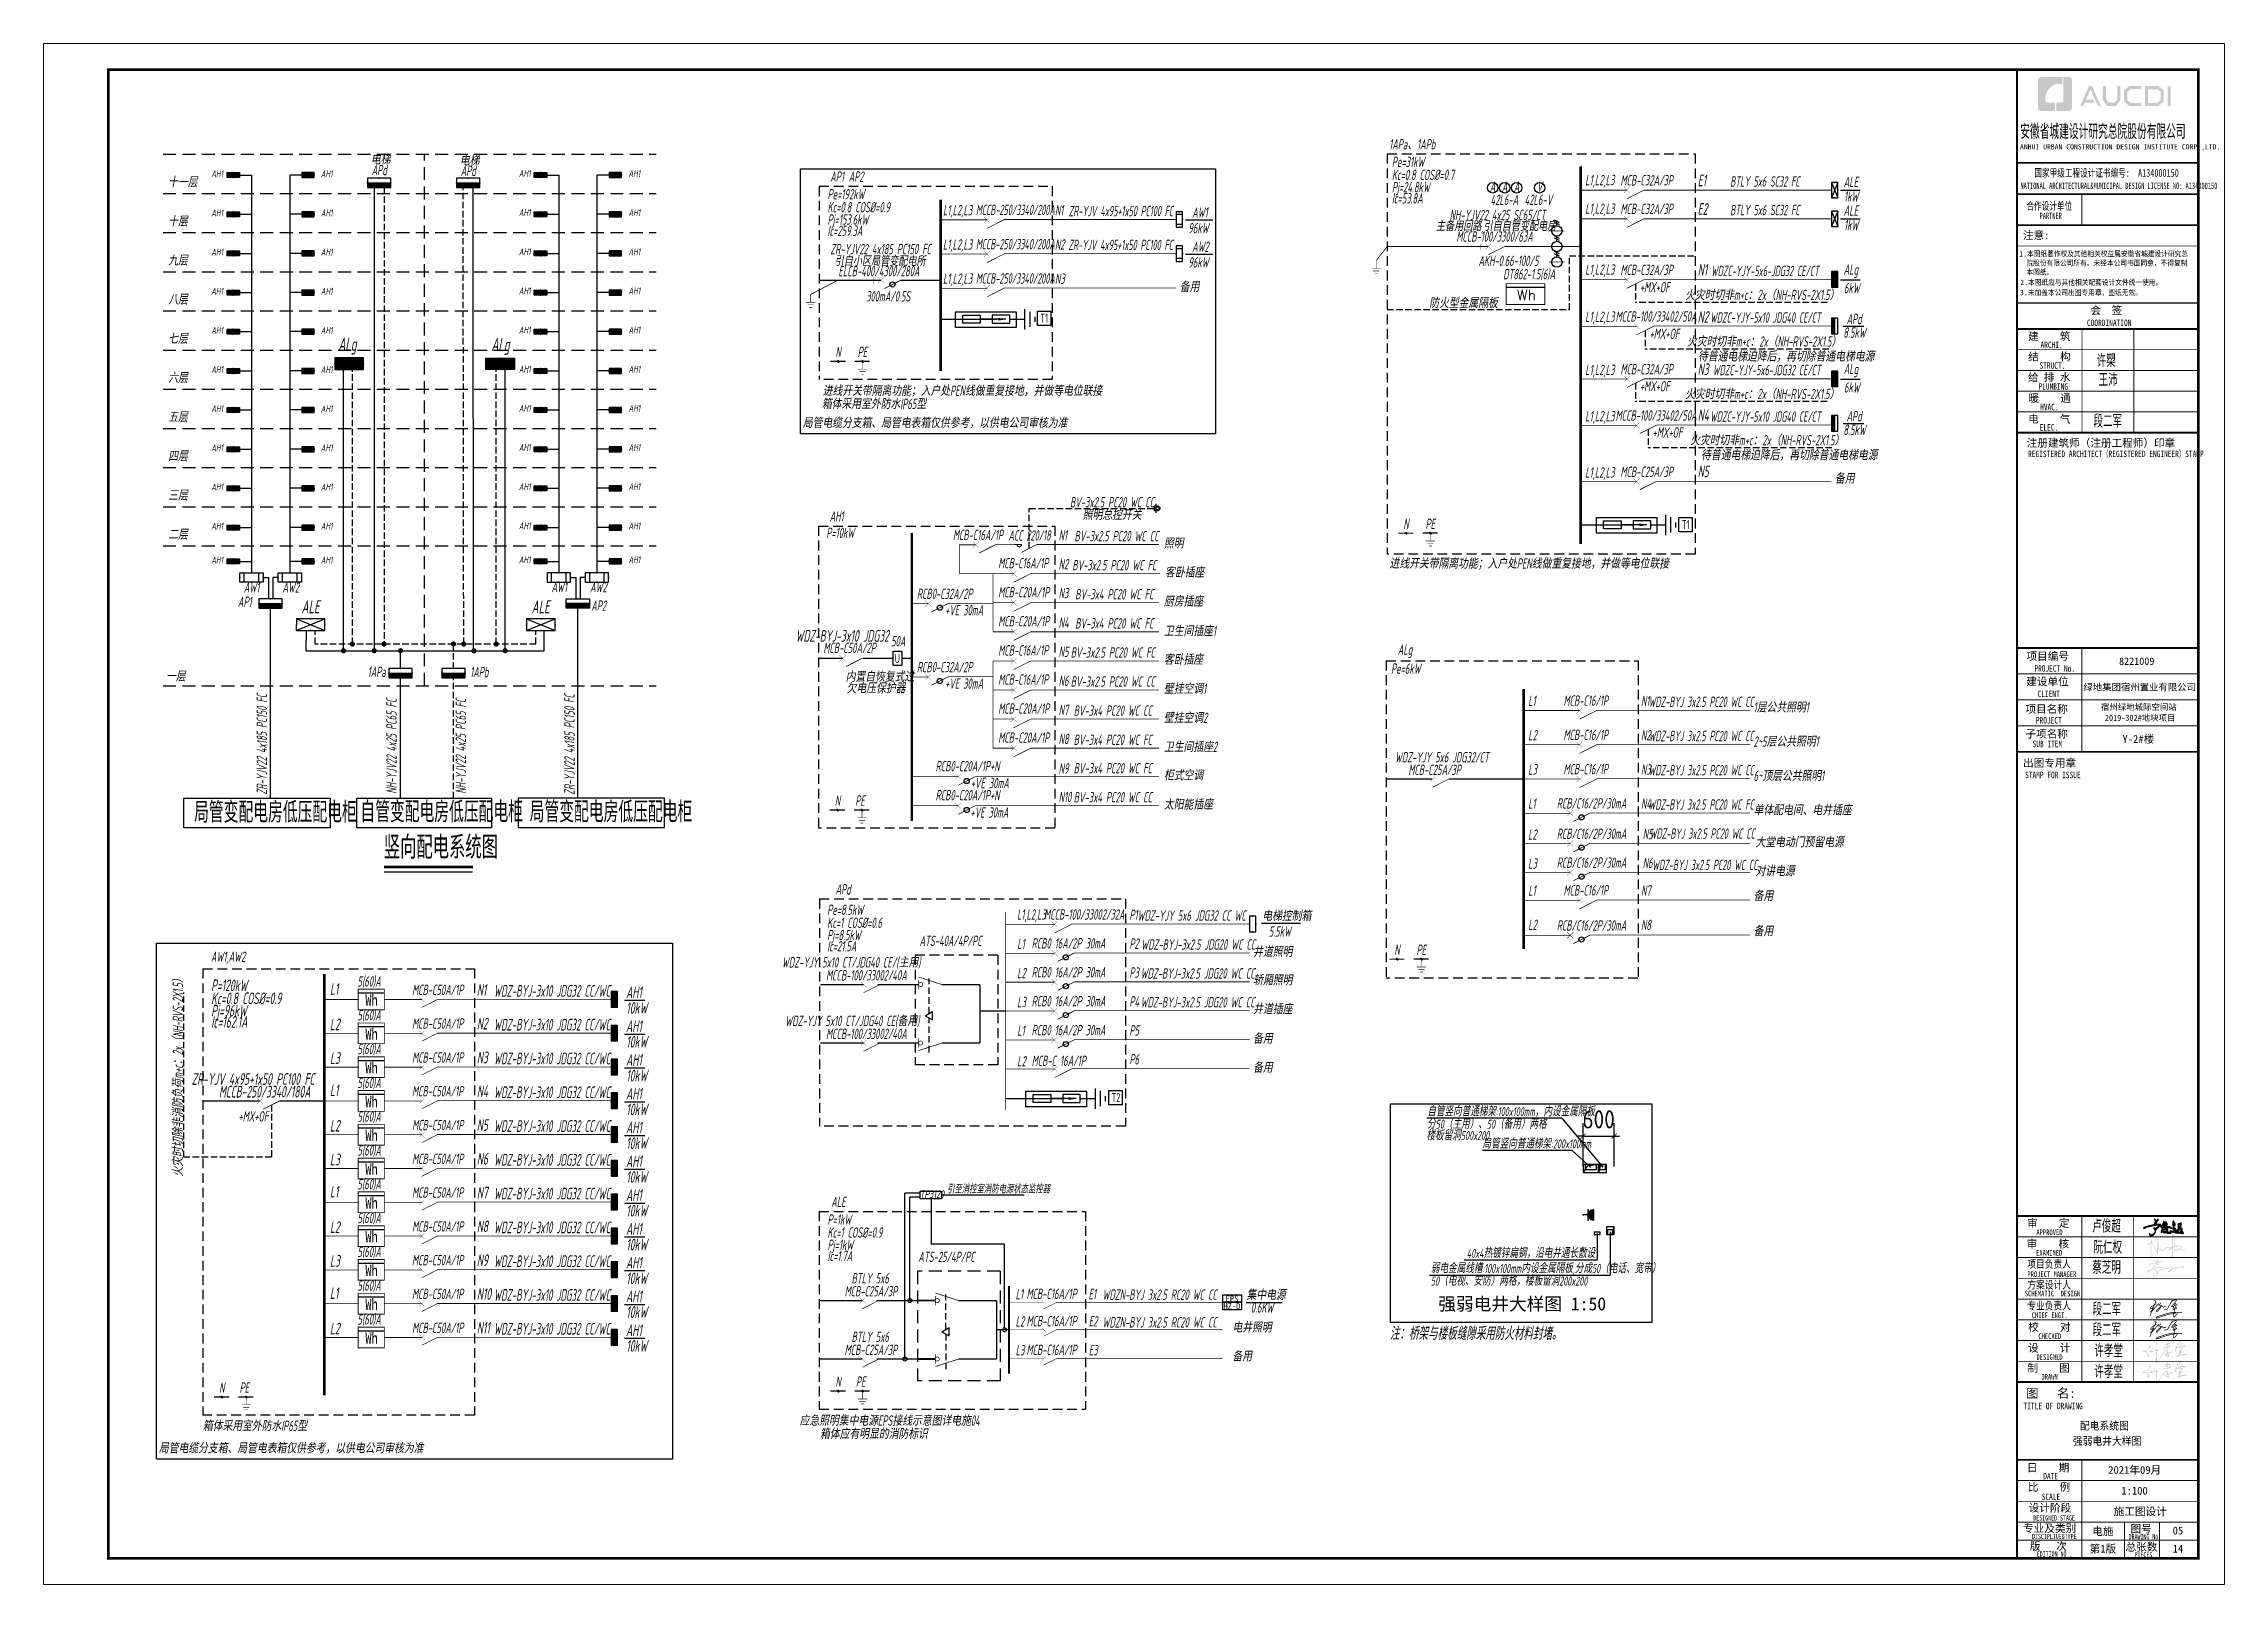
# Model space of a CAD drawing. Extents: x 3774419 to 4775970, y -926964 to 2266.
# Drawn here: x 3888517 to 3972617, y -689364 to -629964 of the extents above; entities that cross this region are included whole.
import ezdxf
from ezdxf.enums import TextEntityAlignment as Align

# ---------------------------------------------------------------- set-up
doc = ezdxf.new("R2010")
doc.units = 0
doc.header["$LTSCALE"] = 1000
doc.header["$MEASUREMENT"] = 0
for name, pattern in [('__DASH', [0.35, 0.25, -0.1]), ('CONTINOUS', [0]), ('DASH', [0.35, 0.25, -0.1]), ('DASH4', [0.1875, 0.125, -0.0625]), ('DASHED', [0.75, 0.5, -0.25]), ('HIDDEN', [0.375, 0.25, -0.125])]:
    doc.linetypes.add(name, pattern=pattern)
doc.layers.get('0').update_dxf_attribs({"linetype": 'CONTINUOUS'})
doc.layers.get('Defpoints').update_dxf_attribs({"linetype": 'CONTINUOUS'})
for name, color, linetype in [('!!电气', 1, 'CONTINUOUS'), ('!校对', 2, 'CONTINUOUS'), ('ANNO-NOTE', 7, 'CONTINUOUS'), ('DIM-照明', 7, 'CONTINUOUS'), ('ELEMENT', 3, 'CONTINUOUS'), ('EQUIP', 3, 'CONTINUOUS'), ('EQUIP-插座', 3, 'CONTINUOUS'), ('EQUIP-照明', 3, 'CONTINUOUS'), ('EQUIP-箱柜', 3, 'CONTINUOUS'), ('PUB_TITLE', 4, 'CONTINUOUS'), ('TEL_TEXT', 7, 'CONTINUOUS'), ('WIRE-SECU-1', 30, 'CONTINUOUS'), ('WIRE-消防', 4, 'CONTINUOUS'), ('WIRE-照明', 2, 'CONTINUOUS'), ('WIRE-通讯', 4, 'CONTINUOUS'), ('图签文字', 4, 'CONTINUOUS'), ('照明平面文字层', 3, 'CONTINUOUS'), ('电气文字标注', 6, 'CONTINUOUS')]:
    doc.layers.add(name, color=color, linetype=linetype)
for name, color, linetype, lineweight in [('PUB_TEXT', 7, 'CONTINUOUS', 20), ('S－GG公共标注', 7, 'CONTINUOUS', 25), ('图框', 147, 'CONTINUOUS', 20), ('图签', 147, 'CONTINUOUS', 18)]:
    doc.layers.add(name, color=color, linetype=linetype, lineweight=lineweight)
doc.styles.add('-宋体', font='', dxfattribs={"width": 0.8})
doc.styles.add('_SIMPLEX', font='SIMPLEX.shx', dxfattribs={"width": 0.8, "bigfont": 'GBCBIG.shx'})
doc.styles.add('_TCH_LABEL', font='COMPLEX', dxfattribs={"bigfont": 'GBCBIG'})
doc.styles.add('HT', font='simhei.ttf')
doc.styles.add('HZTXT', font='gbeitc.shx', dxfattribs={"width": 0.8, "height": 400, "bigfont": 'hztxt.shx'})
doc.styles.add('SM1', font='realsz.shx', dxfattribs={"width": 0.75, "bigfont": 'realhz.shx'})
doc.styles.get("Standard").update_dxf_attribs({"font": 'gbenor.shx', "bigfont": 'gbcbig.shx'})
doc.styles.add('TSSD_Dimension', font='Tssdeng.shx', dxfattribs={"width": 0.7, "bigfont": 'tssdchn.shx'})
doc.styles.add('图框宋体', font='', dxfattribs={"width": 0.9})
doc.styles.add('宋体', font='', dxfattribs={"height": 4})
doc.styles.add('建筑图签-1', font='simhei.ttf', dxfattribs={"width": 0.7})
doc.styles.add('建筑图签-2', font='TXT.shx', dxfattribs={"width": 0.5, "bigfont": 'HZTXT.shx'})
doc.styles.get('-宋体').set_extended_font_data('SimSun')
doc.styles.get('图框宋体').set_extended_font_data('SimSun')
doc.styles.get('宋体').set_extended_font_data('SimSun')
doc.dimstyles.get("Standard").update_dxf_attribs({"dimscale": 100, "dimtxt": 3.5, "dimasz": 1, "dimexe": 2.5, "dimexo": 3, "dimgap": 1.5, "dimtad": 1, "dimdec": 0, "dimzin": 0, "dimdsep": 46, "dimtxsty": 'Standard', "dimblk": 'ARCHTICK', "dimcen": 0.09, "dimadec": 0, "dimazin": 0, "dimtfac": 1, "dimtdec": 0, "dimtix": 1, "dimtmove": 2, "dimatfit": 3, "dimfxl": 1, "dimtolj": 1, "dimtzin": 0, "dimarcsym": 0})

msp = doc.modelspace()

# ---------------------------------------------------------------- texts
at = {"color": 0, "style": 'HZTXT', "width": 0.7}
for s, p in [('ALg', (3899884.2, -641798.7)), ('ALE', (3898463.5, -651924.4)), ('ALE', (3907336.2, -651924.4))]:
    msp.add_text(s, height=500, rotation=359.976291, dxfattribs=at).set_placement(p)
msp.add_text('ALg', height=500, dxfattribs=at).set_placement((3905786.6, -641811))
at = {"layer": 'DIM-照明', "color": 7, "linetype": 'Continuous', "style": 'HZTXT'}
for s, height, width, p in [('1APa、1APb', 400, 0.7, (3941296.6, -633844.5)), ('AP1', 400, 0.7, (3919115.4, -635092.8)), ('AP2', 400, 0.7, (3919850.5, -635092.8)), ('BTLY 5x6 SC32 FC', 400, 0.654, (3954897.8, -635275.6)), ('ZR-YJV 4x95+1x50 PC100 FC', 400, 0.65, (3930061.8, -636417.1)), ('NH-YJV22 4x25 SC65/CT', 400, 0.7, (3944586.9, -636570.1)), ('BTLY 5x6 SC32 FC', 400, 0.654, (3954897.8, -636378.8)), ('主备用回路,引自自管变配电房', 400, 0.65, (3944528.3, -637015.6)), ('MCCB-100/3300/63A', 400, 0.7, (3944472, -637399.3)), ('ZR-YJV22 4x185 PC150 FC', 400, 0.7, (3920796.9, -637883)), ('引自小区局管变配电所', 400, 0.65, (3920773.6, -638321.5)), ('ZR-YJV 4x95+1x50 PC100 FC', 400, 0.65, (3930053.1, -637724)), ('ELCB-400/4300/280A', 400, 0.7, (3920730.1, -638735.5)), ('+MX+OF', 400, 0.7, (3950646.7, -639354.7)), ('WDZC-YJY-5x6-JDG32 CE/CT', 400, 0.654, (3954897.8, -638728.2)), ('300mA/0.5S', 400, 0.7, (3921088.1, -639705.8)), ('火灾时切非m+c：2x（NH-RVS-2X1.5）', 399.375, 0.7, (3954792.4, -639631.1)), ('WDZC-YJY-5x10 JDG40 CE/CT', 400, 0.654, (3954916.3, -640523.8)), ('+MX+OF', 400, 0.7, (3951020.9, -641150.3)), ('火灾时切非m+c：2x（NH-RVS-2X1.5）', 399.375, 0.7, (3954862.7, -641426.6)), ('WDZC-YJY-5x6-JDG32 CE/CT', 400, 0.654, (3954969.5, -642547.1)), ('+MX+OF', 400, 0.7, (3950646.7, -643173.7)), ('火灾时切非m+c：2x（NH-RVS-2X1.5）', 399.375, 0.7, (3954792.4, -643450)), ('WDZC-YJY-5x10 JDG40 CE/CT', 400, 0.654, (3954916.3, -644342.7)), ('+MX+OF', 400, 0.7, (3951140.6, -644955.7)), ('火灾时切非m+c：2x（NH-RVS-2X1.5）', 399.375, 0.7, (3954982.4, -645232.1)), ('BV-3x2.5 PC20 WC CC', 400, 0.7, (3929720.5, -647643.4)), ('AH1', 400, 0.7, (3919096.3, -648191.4)), ('照明总控开关', 400, 0.7, (3929720.5, -648106.9)), ('BV-3x2.5 PC20 WC CC', 400, 0.7, (3929893.9, -648948.1)), ('BV-3x2.5 PC20 WC FC', 400, 0.7, (3929809.3, -650070)), ('BV-3x4 PC20 WC FC', 400, 0.7, (3929809.4, -651191.7)), ('BV-3x4 PC20 WC FC', 400, 0.7, (3929809.4, -652313.3)), ('MCB-C50A/2P ', 400, 0.7, (3919673.4, -653260)), ('BV-3x2.5 PC20 WC FC', 400, 0.7, (3929750.7, -653435.1)), ('ALg', 400, 0.7, (3941022.4, -653383.8)), ('内置自恢复式过', 400, 0.7, (3920766.4, -654348)), ('欠电压保护器', 400, 0.7, (3920615.4, -654789)), ('BV-3x2.5 PC20 WC CC', 400, 0.7, (3929750.7, -654556.7)), ('WDZ-BYJ 3x2.5 PC20 WC CC', 400, 0.654, (3952443.9, -655335.9)), ('BV-3x4 PC20 WC CC', 400, 0.7, (3929750.8, -655678.3)), ('BV-3x4 PC20 WC FC', 400, 0.7, (3929750.8, -656799.9)), ('WDZ-BYJ 3x2.5 PC20 WC CC', 400, 0.654, (3952443.9, -656655.9)), ('WDZ-YJY 5x6 JDG32/CT', 400, 0.7, (3942441.1, -657476.3)), ('BV-3x4 PC20 WC FC', 400, 0.7, (3929750.6, -657897.2)), ('MCB-C25A/3P', 400, 0.7, (3942160.5, -657958.3)), ('WDZ-BYJ 3x2.5 PC20 WC CC', 400, 0.654, (3952443.9, -657975.8)), ('BV-3x4 PC20 WC CC', 400, 0.7, (3929750.6, -659018.5)), ('WDZ-BYJ 3x2.5 PC20 WC FC', 400, 0.654, (3952443.9, -659295.7)), ('WDZ-BYJ 3x2.5 PC20 WC CC', 400, 0.654, (3952485.1, -660419.6)), ('WDZ-BYJ 3x2.5 PC20 WC CC', 400, 0.654, (3952583.6, -661627.8)), ('APd', 400, 0.7, (3919350.5, -662568.6)), ('WDZ-YJY 5x6 JDG32 CC WC', 400, 0.7, (3932792.4, -663577.8)), ('WDZ-YJY 5x10 CT/JDG40 CE/(主用)', 400, 0.7, (3919660.6, -665381.8)), ('WDZ-BYJ-3x2.5 JDG20 WC CC', 400, 0.7, (3933046.1, -664693.4)), ('MCCB-100/33002/40A', 400, 0.7, (3920246.7, -665883.4)), ('WDZ-BYJ-3x2.5 JDG20 WC CC', 400, 0.7, (3933021.9, -665807.8)), ('WDZ-BYJ-3x2.5 JDG20 WC CC', 400, 0.7, (3933021.9, -666922.8)), ('WDZ-YJY 5x10 CT/JDG40 CE(备用)', 400, 0.7, (3919703.2, -667638)), ('MCCB-100/33002/40A', 400, 0.7, (3920246.7, -668139.7)), ('+MX+OF', 400, 0.7, (3896604.5, -671321.4)), ('ALE', 400, 0.7, (3919169.2, -674616.2)), ('BTLY 5x6', 400, 0.7, (3920394.3, -677563.6)), ('MCB-C25A/3P', 400, 0.7, (3920421.4, -678065.2)), ('WDZN-BYJ 3x2.5 RC20 WC CC', 400, 0.7, (3931558.4, -678193.8)), ('WDZN-BYJ 3x2.5 RC20 WC CC', 400, 0.7, (3931558.4, -679260.5)), ('MCB-C25A/3P', 400, 0.7, (3920421.4, -680321.5)), ('BTLY 5x6', 400, 0.7, (3920394.3, -679819.8)), ('应急照明集中电源EPS接线示意图详电施04', 400, 0.7, (3921141.2, -683027.3))]:
    msp.add_text(s, height=height, dxfattribs=dict(at, width=width)).set_placement(p, align=Align.MIDDLE)
at = {"layer": 'DIM-照明', "style": 'HZTXT', "width": 0.7}
for s, height, p in [('AH1', 270, (3894982.3, -635115.2)), ('AH1', 270, (3899208.8, -635117.7)), ('APd', 400, (3901166.2, -635038.6)), ('电梯', 400, (3901132.4, -634629.5)), ('APd', 400, (3904598.4, -635070.2)), ('电梯', 400, (3904564.6, -634666.1)), ('AH1', 270, (3906845.9, -635101.6)), ('AH1', 270, (3911072.4, -635104)), ('十一层', 400, (3893319.7, -635499.1)), ('十层', 400, (3893319.7, -637008.8)), ('AH1', 270, (3894982.3, -636627.3)), ('AH1', 270, (3899208.8, -636627.3)), ('AH1', 270, (3906845.9, -636611.2)), ('AH1', 270, (3911072.4, -636613.7)), ('九层', 400, (3893319.7, -638518.4)), ('AH1', 270, (3894982.3, -638134.5)), ('AH1', 270, (3899208.8, -638136.9)), ('AH1', 270, (3906845.9, -638120.9)), ('AH1', 270, (3911072.4, -638123.3)), ('八层', 400, (3893319.7, -640028)), ('AH1', 270, (3894982.3, -639646.6)), ('AH1', 270, (3899208.8, -639646.6)), ('AH1', 270, (3906845.9, -639632.9)), ('AH1', 270, (3911072.4, -639632.9)), ('七层', 400, (3893319.7, -641537.7)), ('AH1', 270, (3894982.3, -641153.8)), ('AH1', 270, (3899208.8, -641153.8)), ('AH1', 270, (3906845.9, -641140.2)), ('AH1', 270, (3911072.4, -641140.2)), ('AH1', 270, (3894982.3, -642663.5)), ('AH1', 270, (3899208.8, -642663.5)), ('AH1', 270, (3906845.9, -642649.8)), ('AH1', 270, (3911072.4, -642649.8)), ('六层', 400, (3893319.7, -643047.3)), ('五层', 400, (3893319.7, -644557)), ('AH1', 270, (3894982.3, -644173.1)), ('AH1', 270, (3899208.8, -644173.1)), ('AH1', 270, (3906845.9, -644159.5)), ('AH1', 270, (3911072.4, -644159.5)), ('四层', 400, (3893319.7, -646066.6)), ('AH1', 270, (3894982.3, -645682.8)), ('AH1', 270, (3899208.8, -645682.8)), ('AH1', 270, (3906845.9, -645669.1)), ('AH1', 270, (3911072.4, -645669.1)), ('三层', 400, (3893319.7, -647576.3)), ('AH1', 270, (3894982.3, -647192.4)), ('AH1', 270, (3899208.8, -647192.4)), ('AH1', 270, (3906845.9, -647178.8)), ('AH1', 270, (3911072.4, -647178.8)), ('二层', 400, (3893319.7, -649085.9)), ('AH1', 270, (3894982.3, -648702)), ('AH1', 270, (3899208.8, -648702)), ('AH1', 270, (3906845.9, -648688.4)), ('AH1', 270, (3911072.4, -648688.4)), ('AH1', 270, (3894982.3, -650008.4)), ('AH1', 270, (3899208.8, -650008.4)), ('AH1', 270, (3906845.9, -649994.8)), ('AH1', 270, (3911072.4, -649994.8)), ('AW1', 400, (3896238.9, -651126.6)), ('AW2', 400, (3897726.4, -651126.6)), ('AW1', 400, (3908102.5, -651112.9)), ('AW2', 400, (3909590, -651112.9)), ('AP1', 400, (3896010.6, -651680.7)), ('AP2', 400, (3909637.4, -651830.3)), ('一层', 400, (3893236.6, -654554.9)), ('1APa', 400, (3901009.6, -654383.9)), ('1APb', 400, (3904963.3, -654390.6)), ('N7', 400, (3950118.3, -662819.3)), ('N8', 400, (3950118.3, -664139.2)), ('N7', 450, (3905223.9, -674485.7)), ('N8', 450, (3905223.9, -675788.3)), ('N10', 450, (3905223.9, -678394.3)), ('N11', 450, (3905223.9, -679696.9))]:
    msp.add_text(s, height=height, dxfattribs=at).set_placement(p)
at = {"layer": 'DIM-照明', "color": 7, "linetype": 'Continuous', "style": 'HZTXT'}
for s, width, p in [('Kc=0.8 COS%%C=0.7', 0.7, (3940512.2, -635222)), ('Pe=31kW', 0.7, (3940512.2, -634720.4)), ('Pe=192kW', 0.7, (3918748.6, -635968.8)), ('Ic=53.8A', 0.7, (3940512.2, -636128)), ('Pj=24.8kW', 0.7, (3940512.2, -635696.1)), ('L1,L2,L3', 0.7, (3947966.7, -635422.2)), ('MCB-C32A/3P', 0.7, (3949327.1, -635433.5)), ('Kc=0.8 COS%%C=0.9', 0.7, (3918748.6, -636470.4)), ('Pj=153.6kW', 0.7, (3918748.6, -636944.4)), ('L1,L2,L3', 0.7, (3923199.8, -636584)), ('MCCB-250/3340/200A', 0.65, (3924473.2, -636575)), ('N1', 0.7, (3927518.5, -636587.2)), ('L1,L2,L3', 0.7, (3947966.7, -636525.4)), ('MCB-C32A/3P', 0.7, (3949327.1, -636536.6)), ('Ic=259.3A', 0.7, (3918748.6, -637376.4)), ('L1,L2,L3', 0.7, (3923199.8, -637904)), ('MCCB-250/3340/200A', 0.65, (3924473.2, -637894.9)), ('N2', 0.7, (3927518.5, -637907.2)), ('AKH-0.66-100/5', 0.7, (3943848.6, -638535.4)), ('L1,L2,L3', 0.7, (3923199.8, -639223.9)), ('MCCB-250/3340/200A', 0.65, (3924473.2, -639214.8)), ('N3', 0.7, (3927518.5, -639227.1)), ('DT862-1.5(6)A', 0.7, (3944803.9, -639050.2)), ('L1,L2,L3', 0.7, (3947966.7, -638874.8)), ('MCB-C32A/3P', 0.7, (3949327.1, -638886.1)), ('L1,L2,L3', 0.7, (3947966.7, -640690.7)), ('MCCB-100/33402/50A', 0.7, (3949138.9, -640681.6)), ('N', 0.7, (3919054.5, -642052.5)), ('PE', 0.7, (3919908.5, -642052.5)), ('L1,L2,L3', 0.7, (3947966.7, -642742.2)), ('MCB-C32A/3P', 0.7, (3949327.1, -642716.8)), ('待普通电梯迫降后，再切除普通电梯电源', 0.7, (3952311.5, -642221.6)), ('进线开关带隔离功能；入户处PEN线做重复接地，并做等电位联接', 0.7, (3918558.4, -643544.8)), ('L1,L2,L3', 0.7, (3947966.7, -644526)), ('MCCB-100/33402/50A', 0.7, (3949138.9, -644500.6)), ('局管电缆分支箱、局管电表箱仅供参考，以供电公司审核为准', 0.7, (3917788.4, -644783.3)), ('待普通电梯迫降后，再切除普通电梯电源', 0.7, (3952431.2, -646027)), ('L1,L2,L3', 0.7, (3947966.7, -646693.4)), ('MCB-C25A/3P', 0.7, (3949327.1, -646667.9)), ('N', 0.7, (3940954.1, -648676.2)), ('PE', 0.7, (3941808.1, -648676.2)), ('P=10kW', 0.7, (3918701.2, -649025.2)), ('MCB-C16A/1P', 0.7, (3923582.6, -649105.9)), ('N1', 0.7, (3927661.6, -649118.2)), ('MCB-C16A/1P', 0.7, (3925330.9, -650190.5)), ('N2', 0.7, (3927661.6, -650233.3)), ('进线开关带隔离功能；入户处PEN线做重复接地，并做等电位联接', 0.7, (3940416.5, -650205.3)), ('MCB-C20A/1P', 0.7, (3925331, -651311.8)), ('RCB0-C32A/2P', 0.7, (3922193.9, -651372.9)), ('+VE 30mA', 0.7, (3923278.3, -652006.8)), ('N3', 0.7, (3927661.7, -651348.1)), ('MCB-C20A/1P', 0.7, (3925331, -652433.4)), ('N4', 0.7, (3927661.7, -652485.6)), (' 50A', 0.7, (3921045.6, -653200.8)), ('MCB-C16A/1P', 0.7, (3925331, -653555)), ('N5', 0.7, (3927661.7, -653607.2)), ('RCB0-C32A/2P', 0.7, (3922193.9, -654200.1)), ('MCB-C16A/1P', 0.7, (3925331, -654676.6)), ('Pe=6kW', 0.7, (3940479.1, -654259.7)), ('+VE 30mA', 0.7, (3923278.3, -654834)), ('N6', 0.7, (3927661.7, -654728.5)), ('L1', 0.7, (3945766, -655502.8)), ('MCB-C16/1P', 0.7, (3947129.9, -655493.8)), ('N1', 0.7, (3950118.3, -655506)), ('MCB-C20A/1P', 0.7, (3925331.1, -655798.2)), ('N7', 0.7, (3927661.8, -655849.7)), ('MCB-C20A/1P', 0.7, (3925331.1, -656919.8)), ('N8', 0.7, (3927661.8, -656971.4)), ('L2', 0.7, (3945769.5, -656822.8)), ('MCB-C16/1P', 0.7, (3947129.9, -656813.7)), ('N2', 0.7, (3950118.3, -656826)), ('RCB0-C20A/1P+N', 0.7, (3922916.3, -658017.1)), ('+VE 30mA', 0.7, (3924270.9, -658670.4)), ('N9', 0.7, (3927661.7, -658108.4)), ('L3', 0.7, (3945769.5, -658142.7)), ('MCB-C16/1P', 0.7, (3947129.9, -658133.6)), ('N3', 0.7, (3950118.3, -658145.9)), ('RCB0-C20A/1P+N', 0.7, (3922916.4, -659138.4)), ('N10', 0.7, (3927661.7, -659207.6)), ('L1', 0.7, (3945766, -659462.6)), ('RCB/C16/2P/30mA', 0.7, (3946872.1, -659453.6)), ('N4', 0.7, (3950118.3, -659465.8)), ('+VE 30mA', 0.7, (3924254.3, -659804)), ('L2', 0.7, (3945763.7, -660653.9)), ('RCB/C16/2P/30mA', 0.7, (3946872.1, -660624.9)), ('N5', 0.7, (3950184.9, -660638.1)), ('L3', 0.7, (3945763.7, -661768.9)), ('RCB/C16/2P/30mA', 0.7, (3946872.1, -661740)), ('N6', 0.7, (3950184.9, -661753.1)), ('L1', 0.7, (3945769.5, -662816.1)), ('MCB-C16/1P', 0.7, (3947129.9, -662807.1)), ('Pe=8.5kW', 0.7, (3918736.2, -663554.6)), ('L1,L2,L3', 0.6, (3926061.4, -663735.6)), ('MCCB-100/33002/32A', 0.7, (3927099.4, -663735.6)), ('P1', 0.7, (3930390.4, -663747.9)), ('Kc=1 COS%%C=0.6', 0.7, (3918736.2, -664056.2)), ('Pj=8.5kW', 0.7, (3918736.2, -664530.2)), ('ATS-40A/4P/PC', 0.7, (3922293.8, -664753.9)), ('L2', 0.7, (3945769.5, -664136)), ('RCB/C16/2P/30mA', 0.7, (3946870.1, -664160.3)), ('Ic=21.5A', 0.7, (3918736.2, -664962.1)), ('L1', 0.7, (3926061.4, -664870)), ('RCB0 16A/2P 30mA', 0.7, (3926620.8, -664850.6)), ('P2', 0.7, (3930390.4, -664862.9)), ('N', 0.7, (3940607.2, -665096.9)), ('PE', 0.7, (3941461.2, -665096.9)), ('L2', 0.7, (3926061.4, -665993.7)), ('RCB0 16A/2P 30mA', 0.7, (3926620.8, -665965.7)), ('P3', 0.7, (3930390.4, -665977.9)), ('L3', 0.7, (3926061.4, -667112.2)), ('RCB0 16A/2P 30mA', 0.7, (3926620.8, -667080.7)), ('P4', 0.7, (3930390.4, -667092.9)), ('L1', 0.7, (3926061.4, -668215.1)), ('RCB0 16A/2P 30mA', 0.7, (3926620.8, -668195.7)), ('P5', 0.7, (3930390.4, -668207.9)), ('L2', 0.7, (3926061.4, -669396.9)), ('MCB-C 16A/1P', 0.7, (3926620.5, -669378.1)), ('P6', 0.7, (3930390.4, -669323)), ('P=1kW', 0.7, (3918748.6, -675496.7)), ('Kc=1 COS%%C=0.9', 0.7, (3918748.6, -675998.3)), ('Pj=1kW', 0.7, (3918748.6, -676472.3)), ('Ic=1.7A', 0.7, (3918748.6, -676904.3)), ('ATS-25/4P/PC', 0.7, (3922248.8, -676935.7)), ('L1', 0.7, (3926001.3, -678376.3)), ('MCB-C16A/1P', 0.7, (3926420.9, -678361.1)), ('E1', 0.7, (3928814.2, -678370.3)), ('集中电源', 0.7, (3934903, -678398.2)), ('0.6KW', 0.7, (3935076, -678890)), ('L2', 0.7, (3926001.3, -679431.2)), ('MCB-C16A/1P', 0.7, (3926420.9, -679413.9)), ('E2', 0.7, (3928823.1, -679421.9)), ('电井照明', 0.7, (3934360.3, -679656.1)), ('L3', 0.7, (3926001.3, -680539.8)), ('MCB-C16A/1P', 0.7, (3926420.9, -680522.5)), ('E3', 0.7, (3928823.1, -680530.5)), ('备用', 0.7, (3934360.3, -680764.7)), ('局管电缆分支箱、局管电表箱仅供参考，以供电公司审核为准', 0.7, (3892957.7, -684310.5))]:
    msp.add_text(s, height=400, dxfattribs=dict(at, width=width)).set_placement(p)
at = {"layer": 'DIM-照明', "color": 7, "linetype": 'Continuous', "style": 'HZTXT', "width": 0.7}
for s, p in [('A', (3944289, -635477.6)), ('42L6-A', (3944315.2, -635984.5)), ('A', (3944751.1, -635477.6)), ('A', (3945213.1, -635477.6)), ('42L6-V', (3945628.6, -635984.5)), ('V', (3946096.4, -635477.6))]:
    msp.add_text(s, height=400, dxfattribs=at).set_placement(p, align=Align.MIDDLE_LEFT)
at = {"layer": 'DIM-照明', "color": 7}
for s, height, style, width, p in [('E1', 450, 'HZTXT', 0.7, (3952305.7, -635461.7)), ('ALE', 400, 'HZTXT', 0.7, (3957933, -635497.3)), ('1kW', 400, 'HZTXT', 0.7, (3957945.7, -636058.8)), ('AW1', 400, 'HZTXT', 0.7, (3932808.7, -636673.5)), ('E2', 450, 'HZTXT', 0.7, (3952305.7, -636564.9)), ('ALE', 400, 'HZTXT', 0.7, (3957933, -636600.5)), ('96kW', 400, 'HZTXT', 0.7, (3932658.8, -637276.6)), ('1kW', 400, 'HZTXT', 0.7, (3957945.7, -637162)), ('96kW', 400, 'HZTXT', 0.7, (3932658.8, -638596.5)), ('AW2', 400, 'HZTXT', 0.7, (3932808.7, -637993.4)), ('备用', 400, 'HZTXT', 0.7, (3932330.3, -639537.8)), ('N1', 450, 'HZTXT', 0.7, (3952305.7, -638914.3)), ('ALg', 400, 'HZTXT', 0.7, (3957933, -638873.7)), ('6kW', 400, 'HZTXT', 0.7, (3957945.7, -639587.6)), ('N2', 450, 'HZTXT', 0.7, (3952305.7, -640727.7)), ('APd', 400, 'HZTXT', 0.7, (3958044.9, -640780.1)), ('8.5kW', 400, 'HZTXT', 0.7, (3957924.5, -641304.5)), ('N3', 450, 'HZTXT', 0.7, (3952305.7, -642745)), ('ALg', 400, 'HZTXT', 0.7, (3957933, -642704.5)), ('6kW', 400, 'HZTXT', 0.7, (3957945.7, -643418.3)), ('N4', 450, 'HZTXT', 0.7, (3952305.7, -644509.3)), ('APd', 400, 'HZTXT', 0.7, (3958044.9, -644529.4)), ('8.5kW', 400, 'HZTXT', 0.7, (3957924.5, -645053.8)), ('N5', 450, 'HZTXT', 0.7, (3952305.7, -646681.3)), ('备用', 400, 'HZTXT', 0.7, (3957596, -646924.9)), ('照明', 400, 'HZTXT', 0.7, (3931718.3, -649429)), ('客卧插座', 400, 'HZTXT', 0.7, (3931762, -650546.3)), ('厨房插座', 400, 'HZTXT', 0.7, (3931718.4, -651668)), ('卫生间插座1', 400, 'HZTXT', 0.7, (3931718.4, -652809.4)), ('客卧插座', 400, 'HZTXT', 0.7, (3931718.4, -653911.2)), ('壁挂空调1', 400, 'HZTXT', 0.7, (3931718.4, -655033)), ('壁挂空调2', 400, 'HZTXT', 0.7, (3931718.5, -656154.6)), ('1层公共照明1', 400, 'HZTXT', 0.7, (3954459.7, -655750.8)), ('2~5层公共照明1', 400, 'HZTXT', 0.7, (3954459.7, -657070.7)), ('卫生间插座2', 400, 'HZTXT', 0.7, (3931718.5, -657276.3)), ('柜式空调', 400, 'HZTXT', 0.7, (3931718.2, -658373.6)), ('6~顶层公共照明1', 400, 'HZTXT', 0.7, (3954459.7, -658390.6)), ('局管变配电房低压配电柜', 800, 'SM1', 0.75, (3894321.2, -659997)), ('自管变配电房低压配电柜', 800, 'SM1', 0.75, (3900733.1, -659983.4)), ('局管变配电房低压配电柜', 800, 'SM1', 0.75, (3907262.7, -659983.4)), ('太阳能插座', 400, 'HZTXT', 0.7, (3931718.3, -659494.8)), ('单体配电间、电井插座', 400, 'HZTXT', 0.7, (3954459.7, -659710.5)), ('竖向配电系统图', 883.2, 'SM1', 0.75, (3901635.5, -661390.8)), ('竖向配电系统图', 883.2, 'SM1', 0.75, (3901635.5, -661390.8)), ('备用', 400, 'HZTXT', 0.7, (3954459.7, -663020.9)), ('电梯控制箱', 400, 'HZTXT', 0.7, (3935510.4, -663788.6)), ('5.5kW', 400, 'HZTXT', 0.7, (3935764.9, -664391.7)), ('备用', 400, 'HZTXT', 0.7, (3954459.7, -664375)), ('井道照明', 400, 'HZTXT', 0.7, (3935158.2, -665173.6)), ('P=120kW', 450, 'HZTXT', 0.7, (3894979.3, -666494.1)), ('5(60)A', 400, 'HZTXT', 0.7, (3900619.2, -666318.7)), ('轿厢照明', 400, 'HZTXT', 0.7, (3935160.7, -666267.3)), ('Kc=0.8 COS%%C=0.9', 450, 'HZTXT', 0.7, (3894979.3, -666995.7)), ('L1', 450, 'HZTXT', 0.7, (3899558.9, -666631.5)), ('MCB-C50A/1P', 400, 'HZTXT', 0.7, (3902725.4, -666645.3)), ('N1', 450, 'HZTXT', 0.7, (3905223.9, -666670.1)), ('AH1', 450, 'HZTXT', 0.7, (3910977.5, -666765.2)), ('Ic=162.1A', 450, 'HZTXT', 0.7, (3894979.3, -667901.7)), ('Pj=96kW', 450, 'HZTXT', 0.7, (3894979.3, -667469.8)), ('L2', 450, 'HZTXT', 0.7, (3899558.9, -667997.9)), ('5(60)A', 400, 'HZTXT', 0.7, (3900619.2, -667621.7)), ('MCB-C50A/1P', 400, 'HZTXT', 0.7, (3902725.4, -667943.9)), ('N2', 450, 'HZTXT', 0.7, (3905223.9, -667972.7)), ('AH1', 450, 'HZTXT', 0.7, (3910977.5, -668067.8)), ('10kW', 450, 'HZTXT', 0.7, (3910985.9, -667368.3)), ('井道插座', 400, 'HZTXT', 0.7, (3935160.7, -667382.4)), ('5(60)A', 400, 'HZTXT', 0.7, (3900619.2, -668924.7)), ('10kW', 450, 'HZTXT', 0.7, (3910985.9, -668670.9)), ('备用', 400, 'HZTXT', 0.7, (3935158.5, -668518.7)), ('L3', 450, 'HZTXT', 0.7, (3899558.9, -669300.5)), ('MCB-C50A/1P', 400, 'HZTXT', 0.7, (3902725.4, -669250.5)), ('N3', 450, 'HZTXT', 0.7, (3905223.9, -669275.3)), ('AH1', 450, 'HZTXT', 0.7, (3910977.5, -669370.4)), ('备用', 400, 'HZTXT', 0.7, (3935158.5, -669634.3)), ('L1', 450, 'HZTXT', 0.7, (3899558.9, -670540.5)), ('5(60)A', 400, 'HZTXT', 0.7, (3900619.2, -670227.7)), ('MCB-C50A/1P', 400, 'HZTXT', 0.7, (3902722.2, -670549.9)), ('N4', 450, 'HZTXT', 0.7, (3905223.9, -670577.9)), ('AH1', 450, 'HZTXT', 0.7, (3910977.5, -670673)), ('10kW', 450, 'HZTXT', 0.7, (3910985.9, -669973.5)), ('5(60)A', 400, 'HZTXT', 0.7, (3900619.2, -671530.7)), ('10kW', 450, 'HZTXT', 0.7, (3910985.9, -671276.1)), ('自管竖向普通梯架:100x100mm，内设金属隔板', 350, 'HZTXT', 0.7, (3941874.9, -671313.6)), ('L2', 450, 'HZTXT', 0.7, (3899558.9, -671906.9)), ('MCB-C50A/1P', 400, 'HZTXT', 0.7, (3902725.4, -671855.7)), ('N5', 450, 'HZTXT', 0.7, (3905223.9, -671880.5)), ('AH1', 450, 'HZTXT', 0.7, (3910977.5, -671975.6)), ('楼板留洞500x200', 350, 'HZTXT', 0.7, (3941845.8, -672236.5)), ('分50（主用）、50（备用）两格', 350, 'HZTXT', 0.7, (3941866.7, -671797.1)), ('L3', 450, 'HZTXT', 0.7, (3899558.9, -673209.5)), ('5(60)A', 400, 'HZTXT', 0.7, (3900619.2, -672833.7)), ('MCB-C50A/1P', 400, 'HZTXT', 0.7, (3902725.4, -673158.3)), ('N6', 450, 'HZTXT', 0.7, (3905223.9, -673183.1)), ('10kW', 450, 'HZTXT', 0.7, (3910985.9, -672578.7)), ('局管竖向普通梯架:200x100mm', 350, 'HZTXT', 0.7, (3944001.9, -672556.5)), ('AH1', 450, 'HZTXT', 0.7, (3910977.5, -673278.2)), ('10kW', 450, 'HZTXT', 0.7, (3910985.9, -673881.3)), ('L1', 450, 'HZTXT', 0.7, (3899558.9, -674448.7)), ('5(60)A', 400, 'HZTXT', 0.7, (3900619.2, -674135.9)), ('MCB-C50A/1P', 400, 'HZTXT', 0.7, (3902722.6, -674458.1)), ('AH1', 450, 'HZTXT', 0.7, (3910977.5, -674580.8)), ('5(60)A', 400, 'HZTXT', 0.7, (3900619.2, -675438.9)), ('10kW', 450, 'HZTXT', 0.7, (3910985.9, -675183.9)), ('L2', 450, 'HZTXT', 0.7, (3899558.9, -675815.1)), ('MCB-C50A/1P', 400, 'HZTXT', 0.7, (3902725.4, -675763.5)), ('AH1', 450, 'HZTXT', 0.7, (3910977.5, -675883.4)), ('10kW', 450, 'HZTXT', 0.7, (3910985.9, -676486.5)), ('L3', 450, 'HZTXT', 0.7, (3899558.9, -677118.1)), ('5(60)A', 400, 'HZTXT', 0.7, (3900619.2, -676741.9)), ('MCB-C50A/1P', 400, 'HZTXT', 0.7, (3902722.6, -677064.1)), ('N9', 450, 'HZTXT', 0.7, (3905223.9, -677091.7)), ('AH1', 450, 'HZTXT', 0.7, (3910977.5, -677186.8)), ('弱电金属线槽:100x100mm内设金属隔板,分成50（电话、宽带）', 350, 'HZTXT', 0.7, (3942013.8, -677360.3)), ('40x4热镀锌扁钢，沿电井通长敷设', 350, 'HZTXT', 0.7, (3943396.7, -676776.2)), ('5(60)A', 400, 'HZTXT', 0.7, (3900619.2, -678044.9)), ('10kW', 450, 'HZTXT', 0.7, (3910985.9, -677789.9)), ('50（电视、安防）两格，楼板留洞200x200', 350, 'HZTXT', 0.7, (3942013.8, -677846)), ('L1', 450, 'HZTXT', 0.7, (3899558.9, -678357.3)), ('MCB-C50A/1P', 400, 'HZTXT', 0.7, (3902722.6, -678366.7)), ('AH1', 450, 'HZTXT', 0.7, (3910977.5, -678489.4)), ('10kW', 450, 'HZTXT', 0.7, (3910985.9, -679092.5)), ('L2', 450, 'HZTXT', 0.7, (3899558.9, -679723.7)), ('5(60)A', 400, 'HZTXT', 0.7, (3900619.2, -679347.5)), ('MCB-C50A/1P', 400, 'HZTXT', 0.7, (3902725.4, -679672.1)), ('AH1', 450, 'HZTXT', 0.7, (3910977.5, -679792)), ('注：桥架与楼板缝隙采用防火材料封堵。', 500, 'HZTXT', 0.7, (3940434, -679938.2, 406.7)), ('10kW', 450, 'HZTXT', 0.7, (3910985.9, -680395.1))]:
    msp.add_text(s, height=height, dxfattribs=dict(at, style=style, width=width)).set_placement(p)
at = {"layer": 'DIM-照明', "color": 6, "linetype": 'Continuous', "style": 'HZTXT', "width": 0.7}
msp.add_text('防火型金属隔板', height=400, dxfattribs=at).set_placement((3941947, -640162))
at = {"layer": 'DIM-照明', "color": 1, "linetype": 'Continuous', "style": 'HZTXT', "width": 0.7}
for p in [(3918527.4, -644050), (3894655, -683450.1)]:
    msp.add_text('箱体采用室外防水IP65型', height=400, dxfattribs=at).set_placement(p)
at = {"layer": 'DIM-照明', "color": 7, "linetype": 'Continuous', "style": 'HZTXT'}
for s, width, p in [('ACC 220/18', 0.66, (3925728, -649121.7, 0)), ('箱体应有明显的消防标识', 0.7, (3918455.3, -683756.4))]:
    msp.add_text(s, height=400, rotation=0.000004, dxfattribs=dict(at, width=width)).set_placement(p)
at = {"layer": 'DIM-照明', "color": 7, "style": 'HZTXT'}
for s, height, width, p in [('WDZ-BYJ-3x10 JDG32 ', 450, 0.7, (3919403.2, -652795.4)), ('AW1,AW2', 400, 0.7, (3895631.7, -665211.2)), ('WDZ-BYJ-3x10 JDG32 CC/WC', 450, 0.65, (3908125.2, -666482.6)), ('WDZ-BYJ-3x10 JDG32 CC/WC', 450, 0.65, (3908125.2, -667785.2)), ('WDZ-BYJ-3x10 JDG32 CC/WC', 450, 0.65, (3908125.2, -669087.8)), ('ZR-YJV 4x95+1x50 PC100 FC', 450, 0.7, (3896594.8, -669880.2)), ('MCCB-250/3340/180A', 450, 0.7, (3897043.8, -670369.9)), ('WDZ-BYJ-3x10 JDG32 CC/WC', 450, 0.65, (3908125.2, -670390.4)), ('WDZ-BYJ-3x10 JDG32 CC/WC', 450, 0.65, (3908125.2, -671693)), ('WDZ-BYJ-3x10 JDG32 CC/WC', 450, 0.65, (3908125.2, -672995.6)), ('WDZ-BYJ-3x10 JDG32 CC/WC', 450, 0.65, (3908125.2, -674298.2)), ('WDZ-BYJ-3x10 JDG32 CC/WC', 450, 0.65, (3908125.2, -675600.8)), ('WDZ-BYJ-3x10 JDG32 CC/WC', 450, 0.65, (3908125.2, -676904.2)), ('WDZ-BYJ-3x10 JDG32 CC/WC', 450, 0.65, (3908125.2, -678206.8)), ('WDZ-BYJ-3x10 JDG32 CC/WC', 450, 0.65, (3908125.2, -679509.4))]:
    msp.add_text(s, height=height, dxfattribs=dict(at, width=width)).set_placement(p, align=Align.MIDDLE)
at = {"layer": 'DIM-照明', "style": 'HZTXT', "width": 0.7}
for s, height, rotation, p in [('ZR-YJV22 4x185 PC150 FC', 400, 90, (3897131.3, -658915.3)), ('ZR-YJV22 4x185 PC150 FC', 400, 90, (3908994.9, -658928.3)), ('NH-YJV22 4x25 PC65 FC', 400, 90, (3902131.1, -658880)), ('NH-YJV22 4x25 PC65 FC', 400, 90, (3904803.5, -658880)), ('TP3120', 300, 0.000004, (3922309.3, -674469.7)), ('引至消控室消防电源状态监控器 ', 300, 0.000004, (3923356, -674285.3))]:
    msp.add_text(s, height=height, rotation=rotation, dxfattribs=at).set_placement(p)
at = {"layer": 'DIM-照明', "linetype": 'Continuous', "style": 'HZTXT', "width": 0.7}
for s, p in [('N', (3919029.7, -659350.1)), ('PE', (3919818, -659350.1)), ('N', (3895285.2, -681978.3)), ('PE', (3896073.5, -681978.3)), ('N', (3919054.5, -681749.6)), ('PE', (3919842.8, -681749.6))]:
    msp.add_text(s, height=400, dxfattribs=at).set_placement(p)
at = {"layer": 'DIM-照明', "linetype": 'CONTINOUS', "style": 'HZTXT', "width": 0.7}
for s, p in [('大堂电动门预留电源', (3954530.5, -660948.8)), ('对讲电源', (3954530.5, -662063.9))]:
    msp.add_text(s, height=400, dxfattribs=at).set_placement(p)
at = {"layer": 'DIM-照明', "color": 7, "linetype": 'Continuous', "style": 'HZTXT', "width": 0.7}
msp.add_text('火灾时切除非消防负荷m+c：2x（NH-RVS-2X1.5）', height=399.375, rotation=90, dxfattribs=at).set_placement((3893674.9, -669727.4), align=Align.MIDDLE)
at = {"layer": 'PUB_TEXT', "style": '-宋体'}
msp.add_text('强弱电井大样图 1:50', height=500, dxfattribs=at).set_placement((3945537.6, -678800.9), align=Align.CENTER)
at = {"layer": 'S－GG公共标注', "color": 2, "style": '图框宋体', "width": 0.9}
for s, p in [('强弱电井大样图', (3966771, -683989)), ('配电系统图', (3967043.6, -683400.4))]:
    msp.add_text(s, height=300, dxfattribs=at).set_placement(p)
at = {"layer": '图签文字', "color": 6, "style": '建筑图签-1'}
msp.add_text('05', height=300, dxfattribs=at).set_placement((3970622.5, -687439.2))
at = {"layer": '照明平面文字层', "color": 7, "style": 'TSSD_Dimension', "width": 0.7}
for s, p in [('T1', (3926954.6, -640727.5)), ('T1', (3951693.2, -648684.1)), ('T2', (3929701.8, -670771.6))]:
    msp.add_text(s, height=350, dxfattribs=at).set_placement(p)
at = {"layer": '电气文字标注', "color": 7, "style": '宋体'}
for s, p in [('HZ-D', (3934016.4, -678757.4)), ('EPS', (3934099.7, -678468.5))]:
    msp.add_text(s, height=240.74, dxfattribs=at).set_placement(p)

# ---------------------------------------------------------------- blocks, each defined once
blk = doc.blocks.new('1107AA')
at = {"color": 3, "linetype": 'Continuous'}
for points, const_width in [([(0, -7.5), (-3.79, 0)], 0.3), ([(-1.25, 1.25), (1.25, -1.25)], 0.1), ([(1.25, 1.25), (-1.25, -1.25)], 0.1)]:
    blk.add_lwpolyline(points, dxfattribs=dict(at, const_width=const_width))
blk = doc.blocks.new('0114')
at = {"color": 3, "linetype": 'Continuous', "const_width": 0.3}
for points in [[(0, 0), (0, -4.6)], [(-2.7, -4.6), (2.7, -4.6)], [(-1.8, -6), (1.8, -6)], [(-0.9, -7.5), (0.9, -7.5)]]:
    blk.add_lwpolyline(points, dxfattribs=at)
blk = doc.blocks.new('*X31')
at = {"color": 0}
for p, q in [((197.1, 124.2), (199.7, 126.7)), ((197.2, 123.8), (200.1, 126.7)), ((197.2, 124.6), (199.2, 126.7)), ((197.3, 123.4), (200.4, 126.6)), ((197.3, 125.2), (198.6, 126.5)), ((197.4, 123.1), (200.7, 126.5)), ((197.5, 122.9), (201, 126.3)), ((197.7, 122.6), (201.2, 126.1)), ((197.9, 122.4), (201.4, 125.9)), ((198.1, 122.2), (201.6, 125.7)), ((198.4, 122), (201.8, 125.4)), ((198.7, 121.9), (201.9, 125.2)), ((199, 121.8), (202, 124.8)), ((199.4, 121.7), (202.1, 124.5)), ((199.8, 121.7), (202.1, 124.1)), ((200.3, 121.8), (202, 123.5)), ((201.2, 122.3), (201.6, 122.7))]:
    blk.add_line(p, q, dxfattribs=at)
blk = doc.blocks.new('HC000089')
at = {"color": 4, "linetype": 'Continuous', "const_width": 0.2}
blk.add_lwpolyline([(-1.8, -1.8, 0.198912), (0, -2.5, 0.198912), (1.8, -1.8, 0.198912), (2.5, 0, 0.198912), (1.8, 1.8, 0.198912), (0, 2.5, 0.198912), (-1.8, 1.8, 0.198912), (-2.5, 0, 0.198912)], format="xyb", close=True, dxfattribs=at)
at = {"color": 4}
blk.add_blockref('*X31', (-199.6, -124.2), dxfattribs=at)
blk = doc.blocks.new('A$C7C37685A')
at = {"layer": 'ELEMENT'}
for p, q in [((294, 104), (294, -104)), ((745, 104), (294, 104)), ((641, 0), (294, 0)), ((745, -104), (745, 104)), ((1135, -260), (1135, 260)), ((1264, -195), (1264, 195)), ((1394, -65), (1394, 65)), ((294, -104), (745, -104))]:
    blk.add_line(p, q, dxfattribs=at)
for points in [[(294, 0), (0, 0)], [(745, 0), (1135, 0)]]:
    blk.add_lwpolyline(points, dxfattribs=at)
for points in [[(658, 0), (450, -35), (450, 35), (658, 0)], [(450, 35), (658, 0), (450, -35), (450, 35)], [(450, -35), (450, 35), (658, 0), (450, 35)]]:
    blk.add_solid(points, dxfattribs=at)
blk = doc.blocks.new('A$C64190E90')
at = {"layer": 'DIM-照明', "color": 3}
blk.add_lwpolyline([(0, 104), (450, 104), (450, -104), (0, -104)], close=True, dxfattribs=at)
at = {"layer": 'DIM-照明'}
blk.add_blockref('A$C7C37685A', (466, 0), dxfattribs=at)
blk = doc.blocks.new('A$C5F6A5641')
at = {"layer": 'WIRE-照明', "color": 3}
for p, q in [((0, 0), (2337, 0)), ((0, -611), (0, 0)), ((2337, 0), (2337, -611)), ((2337, -611), (0, -611))]:
    blk.add_line(p, q, dxfattribs=at)
blk = doc.blocks.new('$equip$00001428')
for p, q in [((0.75, 0.6), (-0.75, 0.6)), ((-0.75, 0.6), (-0.75, 0)), ((-0.75, 0), (0.75, 0)), ((-0.47, 0.6), (-0.47, 0)), ((0.47, 0.6), (0.47, 0)), ((0.75, 0), (0.75, 0.6))]:
    blk.add_line(p, q)
for p in [(-0.75, 0.3), (0, 0.6), (0, 0), (0.75, 0.3)]:
    blk.add_point(p)
at = {"style": '_TCH_LABEL', "flags": 9}
blk.add_attdef('A', (0, 0), '', height=0.00002, dxfattribs=at)
blk = doc.blocks.new('A$C2FB505A5')
at = {"color": 3, "linetype": 'Continuous'}
for points, const_width in [([(-125, -125), (125, 125)], 10), ([(-125, 125), (125, -125)], 10), ([(771, 11), (125, -316)], 30)]:
    blk.add_lwpolyline(points, dxfattribs=dict(at, const_width=const_width))
at = {"layer": 'DIM-照明', "color": 3, "linetype": 'Continuous', "const_width": 28.8}
blk.add_lwpolyline([(771, 11), (1064, 11)], dxfattribs=at)
at = {"layer": 'DIM-照明', "color": 3, "linetype": 'Continuous'}
blk.add_circle((438, -157), 100, dxfattribs=at)
blk = doc.blocks.new('A$C14A42816')
at = {"layer": 'ELEMENT'}
blk.add_line((0, 660), (1009, 660), dxfattribs=at)
at = {"layer": 'ELEMENT', "const_width": 35}
blk.add_lwpolyline([(0, 0), (0, 800), (1009, 800), (1009, 0), (0, 0)], dxfattribs=at)
at = {"layer": 'ELEMENT', "style": '-宋体', "width": 0.8}
blk.add_text('Wh', height=438, dxfattribs=at).set_placement((278, 159))
at = {"layer": 'ELEMENT', "flags": 9}
blk.add_attdef('S', (0, 400), '', height=0.01, rotation=90, dxfattribs=at)
blk.add_attdef('S', (0, 400), '', height=0.01, rotation=90, dxfattribs=at)
blk.add_attdef('S', (0, 400), '', height=0.01, rotation=90, dxfattribs=at)
blk = doc.blocks.new('*X8')
at = {"color": 0}
for p, q in [((-250, 33), (-83, 200)), ((-250, 68), (-118, 200)), ((-250, 104), (-154, 200)), ((-250, 139), (-189, 200)), ((-250, 174), (-224, 200)), ((-247, 0), (-47, 200)), ((-212, 0), (-12, 200)), ((-177, 0), (23, 200)), ((-141, 0), (59, 200)), ((-106, 0), (94, 200)), ((-71, 0), (129, 200)), ((-35, 0), (165, 200)), ((0, 0), (200, 200)), ((35, 0), (235, 200)), ((71, 0), (250, 179)), ((106, 0), (250, 144)), ((141, 0), (250, 109)), ((177, 0), (250, 73)), ((212, 0), (250, 38)), ((247, 0), (250, 3))]:
    blk.add_line(p, q, dxfattribs=at)
blk = doc.blocks.new('$equip$00001421')
for p, q in [((0.75, 0.6), (-0.75, 0.6)), ((-0.75, 0.6), (-0.75, 0)), ((-0.75, 0), (0.75, 0)), ((0.75, 0), (0.75, 0.6))]:
    blk.add_line(p, q)
at = {"const_width": 0.6}
blk.add_lwpolyline([(-0.75, 0.3), (0.75, 0.3)], dxfattribs=at)
for p in [(-0.75, 0.3), (0, 0.6), (0, 0), (0.75, 0.3)]:
    blk.add_point(p)
at = {"xscale": 0.00300000000061118, "yscale": 0.00300000000061118, "zscale": 0.00300000000061118}
blk.add_blockref('*X8', (0, 0), dxfattribs=at)
at = {"style": '_TCH_LABEL', "flags": 9}
blk.add_attdef('A', (0, 0), '', height=0.00002, dxfattribs=at)
blk = doc.blocks.new('*X10')
at = {"color": 0}
for p, q in [((-250, 33), (-183, 100)), ((-250, 68), (-218, 100)), ((-247, 0), (-147, 100)), ((-212, 0), (-112, 100)), ((-177, 0), (-77, 100)), ((-141, 0), (-41, 100)), ((-106, 0), (-6, 100)), ((-71, 0), (29, 100)), ((-35, 0), (65, 100)), ((0, 0), (100, 100)), ((35, 0), (135, 100)), ((71, 0), (171, 100)), ((106, 0), (206, 100)), ((141, 0), (241, 100)), ((177, 0), (250, 73)), ((212, 0), (250, 38)), ((247, 0), (250, 3))]:
    blk.add_line(p, q, dxfattribs=at)
blk = doc.blocks.new('$equip$00001414')
for p, q in [((0.75, 0.6), (-0.75, 0.6)), ((-0.75, 0.6), (-0.75, 0)), ((-0.75, 0.3), (0.75, 0.3)), ((-0.75, 0), (0.75, 0)), ((0.75, 0), (0.75, 0.6))]:
    blk.add_line(p, q)
at = {"const_width": 0.3}
blk.add_lwpolyline([(-0.75, 0.15), (0.75, 0.15)], dxfattribs=at)
for p in [(-0.75, 0.3), (0, 0.6), (0, 0), (0.75, 0.3)]:
    blk.add_point(p)
at = {"xscale": 0.00300000000061118, "yscale": 0.00300000000061118, "zscale": 0.00300000000061118}
blk.add_blockref('*X10', (0, 0), dxfattribs=at)
at = {"style": '_TCH_LABEL', "flags": 9}
blk.add_attdef('A', (0, 0), '', height=0.00002, dxfattribs=at)
blk = doc.blocks.new('_ArchTick')
at = {"color": 0, "linetype": 'ByBlock', "const_width": 0.15}
blk.add_lwpolyline([(-0.5, -0.5), (0.5, 0.5)], dxfattribs=at)
blk = doc.blocks.new('*D182')
at = {"layer": '!校对', "color": 0, "lineweight": -2, "transparency": 16777216}
for p, q in [((4310080, -739146), (4310080, -738313)), ((4310680, -739146), (4310680, -738313)), ((4310080, -738563), (4309980, -738563)), ((4310080, -738563), (4310680, -738563)), ((4310680, -738563), (4310780, -738563))]:
    blk.add_line(p, q, dxfattribs=at)
at = {"layer": 'Defpoints', "color": 0, "transparency": 16777216}
for p in [(4310680, -738563), (4310080, -739446), (4310680, -739446)]:
    blk.add_point(p, dxfattribs=at)
at = {"layer": '!校对', "color": 0, "lineweight": -2, "transparency": 16777216, "xscale": 100, "yscale": 100, "zscale": 100}
blk.add_blockref('_ArchTick', (4310080, -738563), dxfattribs=at)
at = {"layer": '!校对', "color": 0, "lineweight": -2, "transparency": 16777216, "xscale": 100, "yscale": 100, "zscale": 100, "rotation": 180}
blk.add_blockref('_ArchTick', (4310680, -738563), dxfattribs=at)
at = {"layer": '!校对', "color": 0, "transparency": 16777216, "insert": (4310380, -738238), "char_height": 350, "attachment_point": 5}
blk.add_mtext('\\A1;600', dxfattribs=at)
blk = doc.blocks.new('A$C0A82355E')
at = {"layer": '!!电气'}
for p, q in [((0, 300), (-150, 300)), ((-150, 300), (-150, 0)), ((-27, 223), (-150, 300)), ((-150, 0), (0, 0)), ((-100, 50), (-100, 250)), ((-100, 250), (0, 250)), ((0, 50), (-100, 50)), ((0, 0), (-27, 223)), ((0, 0), (0, 300))]:
    blk.add_line(p, q, dxfattribs=at)
blk = doc.blocks.new('A$C04F44ECC')
at = {"layer": '!!电气'}
for p, q in [((0, 0), (-300, 0)), ((-300, 0), (-300, -300)), ((-250, -200), (-250, 0)), ((0, 0), (-223, -27)), ((-50, 0), (-50, -200)), ((0, -300), (0, 0)), ((-223, -27), (-300, -300)), ((-300, -300), (0, -300)), ((-50, -200), (-250, -200))]:
    blk.add_line(p, q, dxfattribs=at)
blk = doc.blocks.new('$equip$00001237')
for p, q in [((-0.5, 1.05), (-0.5, 1)), ((-0.5, 1), (0.5, 1)), ((0.5, 0.5), (-0.5, 0.5)), ((0, 0.5), (0, 0)), ((0.5, 1.05), (0.5, 1))]:
    blk.add_line(p, q)
blk.add_arc((0, 1), 0.5, 180, 0)
for p in [(-0.5, 0.5), (0, 1), (0, 0), (0.5, 0.5)]:
    blk.add_point(p)
for points in [[(0.43, 0.75), (-0.43, 0.75), (0.5, 1), (-0.5, 1)], [(0.25, 0.57), (-0.25, 0.57), (0.43, 0.75), (-0.43, 0.75)], [(0, 0.5), (0, 0.5), (0.25, 0.57), (-0.25, 0.57)]]:
    blk.add_solid(points)
at = {"flags": 9}
blk.add_attdef('A', (0, 0), '', height=0.00002, dxfattribs=at)
blk = doc.blocks.new('0923')
at = {"color": 3, "linetype": 'Continuous'}
for p, q in [((-5, -3.7), (-2.5, -3.7)), ((-4.6, -5), (-3.5, -2.5)), ((-3.6, -5), (-2.4, -2.5)), ((2.5, -3.7), (5, -3.7)), ((2.9, -5), (4, -2.5)), ((3.9, -5), (5.1, -2.5)), ((10, -3.7), (12.5, -3.7)), ((10.4, -5), (11.5, -2.5)), ((11.4, -5), (12.6, -2.5))]:
    blk.add_line(p, q, dxfattribs=at)
at = {"color": 3, "linetype": 'Continuous', "const_width": 0.3}
for points in [[(-7.5, 0), (-7.5, -7.5)], [(0, 0), (0, -7.5)], [(7.5, 0), (7.5, -7.5)]]:
    blk.add_lwpolyline(points, dxfattribs=at)
at = {"color": 3, "linetype": 'Continuous'}
for centre in [(-7.5, -3.7), (0, -3.7), (7.5, -3.7)]:
    blk.add_circle(centre, 2.5, dxfattribs=at)
blk = doc.blocks.new('$element$00000586')
blk.add_line((0.173, 0), (0.173, -1))
at = {"const_width": 0.0233}
blk.add_lwpolyline([(-0.267, 0), (0.267, 0), (0.267, -1), (-0.267, -1), (-0.267, 0)], dxfattribs=at)
at = {"style": '_SIMPLEX'}
blk.add_text('Wh', height=0.2667, rotation=270, dxfattribs=at).set_placement((-0.161, -0.281))
at = {"flags": 9}
blk.add_attdef('S', (0, 0), '', height=0.00000667, dxfattribs=at)
blk.add_attdef('S', (0, 0), '', height=0.00000667, dxfattribs=at)
blk.add_attdef('S', (0, 0), '', height=0.00000667, dxfattribs=at)
blk = doc.blocks.new('A$C19F659BD')
at = {"layer": 'DIM-照明', "linetype": 'DASHED'}
for p, q in [((36, -479), (36, -4709)), ((3223, -479), (36, -479)), ((3223, -479), (3223, -4709)), ((3223, -4709), (36, -4709))]:
    blk.add_line(p, q, dxfattribs=at)
blk = doc.blocks.new('$equip$00001424')
for p, q in [((-0.75, 0), (0.75, 0.6)), ((-0.75, 0.6), (0.75, 0)), ((0.75, 0.6), (-0.75, 0.6)), ((-0.75, 0.6), (-0.75, 0)), ((-0.75, 0), (0.75, 0)), ((0.75, 0), (0.75, 0.6))]:
    blk.add_line(p, q)
for p in [(-0.75, 0.3), (0, 0.6), (0, 0), (0.75, 0.3)]:
    blk.add_point(p)
at = {"style": '_TCH_LABEL', "flags": 9}
blk.add_attdef('A', (0, 0), '', height=0.00002, dxfattribs=at)
blk = doc.blocks.new('A$C46350062')
at = {"layer": 'DIM-照明', "color": 3, "linetype": 'Continuous', "const_width": 28.8}
for points in [[(-590, 0), (-868, 0)], [(0, 0), (-590, -298)]]:
    blk.add_lwpolyline(points, dxfattribs=at)
at = {"layer": 'DIM-照明', "color": 3, "linetype": 'Continuous'}
blk.add_arc((-678, 0), 88.4, 180.9398, 0, dxfattribs=at)
blk = doc.blocks.new('$equip$00001230')
for p, q in [((0.25, 0.71), (0.25, 0.39)), ((0.25, 0.39), (0.5, 0.39)), ((0.5, 0.39), (0.5, -0.39)), ((0.5, -0.39), (0.25, -0.39)), ((0.25, -0.39), (0.25, -0.71))]:
    blk.add_line(p, q)
for radius in [0.357, 0.25]:
    blk.add_circle((0, 0), radius)
at = {"layer": 'EQUIP-照明'}
for p in [(-0.36, 0), (0, 0.36), (0.5, 0), (0, -0.36)]:
    blk.add_point(p, dxfattribs=at)
at = {"layer": 'EQUIP-照明', "flags": 9}
blk.add_attdef('A', (0, 0), '', height=0.00002, dxfattribs=at)
blk = doc.blocks.new('$equip$00001413')
for p, q in [((0.75, 0.6), (-0.75, 0.6)), ((-0.75, 0.6), (-0.75, 0)), ((-0.75, 0), (0.75, 0)), ((0.75, 0), (0.75, 0.6))]:
    blk.add_line(p, q)
for p in [(-0.75, 0.3), (0, 0.6), (0, 0), (0.75, 0.3)]:
    blk.add_point(p)
at = {"style": '_TCH_LABEL', "flags": 9}
blk.add_attdef('A', (0, 0), '', height=0.00002, dxfattribs=at)
blk = doc.blocks.new('A$C7F8C54C2')
at = {"layer": 'DIM-照明', "color": 7, "linetype": 'DASH4', "ltscale": 3}
for p, q in [((0, 4230), (0, 0)), ((3188, 4230), (0, 4230)), ((3188, 4230), (3188, 0)), ((3188, 0), (0, 0))]:
    blk.add_line(p, q, dxfattribs=at)
blk = doc.blocks.new('A$C7F327A38')
at = {"layer": 'DIM-照明'}
blk.add_lwpolyline([(0, 329), (555, 329), (555, 0), (0, 0)], close=True, dxfattribs=at)
at = {"layer": 'EQUIP', "style": 'TSSD_Dimension', "width": 0.7}
blk.add_text('U', height=350, rotation=90, dxfattribs=at).set_placement((280, 153), align=Align.MIDDLE)
blk = doc.blocks.new('院标1')
h = blk.add_hatch(color=150)
h.dxf.hatch_style = 1
h.set_gradient(color1=(33, 113, 253), color2=(33, 113, 253), tint=1, name='INVCURVED')
edge = h.paths.add_edge_path()
edge.add_spline(control_points=[(116373, 648379), (116379, 648379), (116382, 648379), (116391, 648379), (116391, 648379), (116391, 648379), (116616, 648379), (116616, 648379), (116616, 648379), (116616, 648379), (116616, 648054), (116616, 648054), (116616, 648054), (116616, 648054), (116108, 648054), (116108, 648054), (116108, 648054), (116028, 648054), (115963, 648111), (115963, 648199), (115963, 648199), (115963, 648199), (115963, 649215), (115963, 649215), (115963, 649215), (115963, 649295), (116018, 649360), (116108, 649360), (116108, 649360), (116108, 649360), (116897, 649360), (116897, 649360), (116897, 649360), (116897, 649360), (116897, 649080), (116897, 649080), (116897, 649080), (116897, 649080), (116566, 649140), (116356, 648859), (116356, 648859), (116245, 648719), (116240, 648545), (116247, 648466), (116247, 648466), (116254, 648386), (116247, 648466), (116247, 648466), (116247, 648466), (116247, 648466), (116258, 648374), (116373, 648379)], knot_values=[0, 0, 0, 0, 0.071429, 0.071429, 0.071429, 0.107143, 0.142857, 0.142857, 0.142857, 0.178571, 0.214286, 0.214286, 0.214286, 0.25, 0.285714, 0.285714, 0.285714, 0.321429, 0.357143, 0.357143, 0.357143, 0.392857, 0.428571, 0.428571, 0.428571, 0.464286, 0.5, 0.5, 0.5, 0.535714, 0.571429, 0.571429, 0.571429, 0.607143, 0.642857, 0.642857, 0.642857, 0.678571, 0.714286, 0.714286, 0.714286, 0.75, 0.785714, 0.785714, 0.785714, 0.821429, 0.857143, 0.857143, 0.857143, 0.928571, 1, 1, 1, 1], degree=3, periodic=0)
h = blk.add_hatch(color=150)
h.dxf.hatch_style = 1
h.set_gradient(color1=(33, 113, 253), color2=(33, 113, 253), tint=1, name='INVCURVED')
edge = h.paths.add_edge_path()
edge.add_spline(control_points=[(117268, 649215), (117268, 649215), (117268, 648199), (117268, 648199), (117268, 648199), (117268, 648114), (117212, 648054), (117123, 648054), (117123, 648054), (117123, 648054), (116663, 648054), (116663, 648054), (116663, 648054), (116663, 648054), (116663, 648379), (116663, 648379), (116663, 648379), (116663, 648379), (116865, 648379), (116865, 648379), (116865, 648379), (116907, 648379), (116941, 648413), (116941, 648455), (116941, 648455), (116941, 648455), (116941, 649360), (116941, 649360), (116941, 649360), (116941, 649360), (117123, 649360), (117123, 649360), (117123, 649360), (117204, 649360), (117268, 649306), (117268, 649215)], knot_values=[0, 0, 0, 0, 0.1, 0.1, 0.1, 0.15, 0.2, 0.2, 0.2, 0.25, 0.3, 0.3, 0.3, 0.35, 0.4, 0.4, 0.4, 0.45, 0.5, 0.5, 0.5, 0.55, 0.6, 0.6, 0.6, 0.65, 0.7, 0.7, 0.7, 0.75, 0.8, 0.8, 0.8, 0.9, 1, 1, 1, 1], degree=3, periodic=0)
blk = doc.blocks.new('ljc')
at = {"linetype": 'Continuous'}
h = blk.add_hatch(color=0, dxfattribs=at)
h.paths.add_polyline_path([(2023, 1568), (2019, 1564), (2020, 1562), (2024, 1562), (2022, 1552), (1955, 1538), (1933, 1530), (1930, 1527), (1929, 1525), (1931, 1523), (1944, 1524), (1946, 1526), (1942, 1528), (1960, 1535), (1967, 1535), (1975, 1538), (1985, 1539), (1998, 1543), (2010, 1544), (2018, 1547), (2025, 1546), (2035, 1549), (2061, 1550), (2052, 1537), (2042, 1528), (2028, 1521), (2023, 1521), (2018, 1526), (2015, 1527), (2013, 1525), (2013, 1521), (2019, 1516), (2022, 1508), (2022, 1494), (2012, 1477), (2000, 1469), (1988, 1467), (1982, 1473), (1980, 1480), (1978, 1482), (1978, 1475), (1981, 1468), (1988, 1463), (1994, 1463), (2005, 1467), (2018, 1478), (2027, 1493), (2028, 1504), (2025, 1517), (2033, 1518), (2054, 1533), (2067, 1549), (2067, 1552), (2064, 1555), (2029, 1553), (2036, 1575), (2049, 1591), (2047, 1593), (2043, 1592), (2028, 1573), (2025, 1589), (2021, 1597), (2018, 1599), (2017, 1597), (2020, 1590)])
h.paths.add_polyline_path([(2081, 1522), (2081, 1528), (2075, 1541), (2093, 1562), (2097, 1572), (2094, 1577), (2087, 1576), (2089, 1572), (2092, 1572), (2091, 1567), (2080, 1551), (2066, 1537), (2065, 1535), (2067, 1533), (2073, 1535), (2077, 1523), (2077, 1513), (2072, 1496), (2072, 1492), (2074, 1490), (2078, 1494), (2083, 1510), (2099, 1510), (2119, 1507), (2119, 1500), (2116, 1496), (2108, 1493), (2087, 1496), (2084, 1492), (2087, 1489), (2103, 1488), (2122, 1483), (2140, 1484), (2148, 1482), (2152, 1486), (2152, 1491), (2148, 1488), (2125, 1488), (2114, 1490), (2124, 1499), (2126, 1509), (2121, 1512), (2119, 1511), (2108, 1514), (2124, 1523), (2132, 1532), (2130, 1535), (2121, 1536), (2115, 1533), (2109, 1533), (2123, 1555), (2121, 1559), (2114, 1557), (2116, 1564), (2115, 1569), (2111, 1573), (2105, 1572), (2093, 1554)])
h.paths.add_polyline_path([(2089, 1535), (2097, 1535), (2112, 1551), (2116, 1552), (2111, 1543), (2099, 1528), (2101, 1526), (2114, 1528), (2121, 1531), (2124, 1530), (2118, 1524), (2101, 1515), (2084, 1514), (2084, 1518)], flags=16)
h.paths.add_polyline_path([(2093, 1537), (2095, 1540), (2103, 1546), (2096, 1537)], flags=16)
h.paths.add_polyline_path([(2093, 1544), (2094, 1549), (2106, 1568), (2109, 1569), (2111, 1567), (2108, 1554), (2104, 1550)], flags=16)
h.paths.add_polyline_path([(2141, 1534), (2138, 1533), (2137, 1531), (2142, 1527), (2155, 1522), (2158, 1523), (2153, 1528)])
h.paths.add_polyline_path([(2175, 1522), (2173, 1524), (2172, 1546), (2183, 1545), (2185, 1547), (2183, 1557), (2178, 1566), (2177, 1561), (2180, 1556), (2181, 1550), (2175, 1550), (2170, 1554), (2169, 1574), (2171, 1574), (2175, 1569), (2176, 1571), (2170, 1579), (2167, 1579), (2165, 1577), (2164, 1562), (2166, 1553), (2163, 1553), (2162, 1551), (2167, 1547), (2169, 1537), (2169, 1524), (2166, 1521), (2165, 1517), (2168, 1513), (2170, 1513), (2173, 1517), (2180, 1517), (2178, 1502), (2175, 1500), (2167, 1499), (2175, 1496), (2180, 1497), (2183, 1500), (2184, 1511), (2187, 1521), (2185, 1523)])
h.paths.add_polyline_path([(2233, 1542), (2233, 1564), (2231, 1567), (2215, 1558), (2210, 1557), (2206, 1552), (2211, 1548), (2211, 1551), (2229, 1560), (2228, 1542), (2227, 1537), (2224, 1533), (2220, 1534), (2213, 1542), (2211, 1543), (2209, 1541), (2209, 1508), (2189, 1508), (2187, 1506), (2191, 1503), (2213, 1503), (2217, 1511), (2222, 1516), (2232, 1518), (2234, 1513), (2234, 1505), (2227, 1505), (2232, 1502), (2232, 1500), (2228, 1497), (2229, 1493), (2239, 1495), (2243, 1489), (2243, 1486), (2212, 1492), (2189, 1492), (2179, 1494), (2176, 1496), (2167, 1496), (2164, 1498), (2154, 1499), (2147, 1503), (2144, 1503), (2143, 1501), (2144, 1498), (2153, 1494), (2174, 1491), (2186, 1487), (2211, 1487), (2222, 1484), (2230, 1484), (2243, 1480), (2249, 1480), (2251, 1482), (2244, 1496), (2246, 1499), (2238, 1503), (2239, 1513), (2237, 1520), (2233, 1523), (2224, 1522), (2214, 1516), (2212, 1522), (2213, 1536), (2220, 1530), (2228, 1530), (2230, 1532)])
at = {"color": 0, "linetype": 'Continuous', "elevation": 16426272}
for points in [[(1930, 1527), (1929, 1525), (1931, 1523), (1944, 1524), (1946, 1526), (1942, 1528), (1960, 1535), (1967, 1535), (1975, 1538), (1985, 1539), (1998, 1543), (2010, 1544), (2018, 1547), (2025, 1546), (2035, 1549), (2061, 1550), (2052, 1537), (2042, 1528), (2028, 1521), (2023, 1521), (2018, 1526), (2015, 1527), (2013, 1525), (2013, 1521), (2019, 1516), (2022, 1508), (2022, 1494), (2012, 1477), (2000, 1469), (1988, 1467), (1982, 1473), (1980, 1480), (1978, 1482), (1978, 1475), (1981, 1468), (1988, 1463), (1994, 1463), (2005, 1467), (2018, 1478), (2027, 1493), (2028, 1504), (2025, 1517), (2033, 1518), (2054, 1533), (2067, 1549), (2067, 1552), (2064, 1555), (2029, 1553), (2036, 1575), (2049, 1591), (2047, 1593), (2043, 1592), (2028, 1573), (2025, 1589), (2021, 1597), (2018, 1599), (2017, 1597), (2020, 1590), (2023, 1568), (2019, 1564), (2020, 1562), (2024, 1562), (2022, 1552), (1955, 1538), (1933, 1530), (1930, 1527)], [(2163, 1553), (2162, 1551), (2167, 1547), (2169, 1537), (2169, 1524), (2166, 1521), (2165, 1517), (2168, 1513), (2170, 1513), (2173, 1517), (2180, 1517), (2178, 1502), (2175, 1500), (2167, 1499), (2175, 1496), (2180, 1497), (2183, 1500), (2184, 1511), (2187, 1521), (2185, 1523), (2175, 1522), (2173, 1524), (2172, 1546), (2183, 1545), (2185, 1547), (2183, 1557), (2178, 1566), (2177, 1561), (2180, 1556), (2181, 1550), (2175, 1550), (2170, 1554), (2169, 1574), (2171, 1574), (2175, 1569), (2176, 1571), (2170, 1579), (2167, 1579), (2165, 1577), (2164, 1562), (2166, 1553), (2163, 1553)], [(2016, 1561), (2015, 1560), (2017, 1560), (2016, 1561)], [(2017, 1562), (2016, 1561), (2019, 1561), (2017, 1562)], [(2066, 1537), (2065, 1535), (2067, 1533), (2073, 1535), (2077, 1523), (2077, 1513), (2072, 1496), (2072, 1492), (2074, 1490), (2078, 1494), (2083, 1510), (2099, 1510), (2119, 1507), (2119, 1500), (2116, 1496), (2108, 1493), (2087, 1496), (2084, 1492), (2087, 1489), (2103, 1488), (2122, 1483), (2140, 1484), (2148, 1482), (2152, 1486), (2152, 1491), (2148, 1488), (2125, 1488), (2114, 1490), (2124, 1499), (2126, 1509), (2121, 1512), (2119, 1511), (2108, 1514), (2124, 1523), (2132, 1532), (2130, 1535), (2121, 1536), (2115, 1533), (2109, 1533), (2123, 1555), (2121, 1559), (2114, 1557), (2116, 1564), (2115, 1569), (2111, 1573), (2105, 1572), (2093, 1554), (2081, 1522), (2081, 1528), (2075, 1541), (2093, 1562), (2097, 1572), (2094, 1577), (2087, 1576), (2089, 1572), (2092, 1572), (2091, 1567), (2080, 1551), (2066, 1537)], [(2084, 1514), (2084, 1518), (2089, 1535), (2097, 1535), (2112, 1551), (2116, 1552), (2111, 1543), (2099, 1528), (2101, 1526), (2114, 1528), (2121, 1531), (2124, 1530), (2118, 1524), (2101, 1515), (2084, 1514)], [(2093, 1544), (2094, 1549), (2106, 1568), (2109, 1569), (2111, 1567), (2108, 1554), (2104, 1550), (2093, 1544)], [(2093, 1537), (2095, 1540), (2103, 1546), (2096, 1537), (2093, 1537)], [(2138, 1533), (2137, 1531), (2142, 1527), (2155, 1522), (2158, 1523), (2153, 1528), (2141, 1534), (2138, 1533)], [(2144, 1503), (2143, 1501), (2144, 1498), (2153, 1494), (2174, 1491), (2186, 1487), (2211, 1487), (2222, 1484), (2230, 1484), (2243, 1480), (2249, 1480), (2251, 1482), (2244, 1496), (2246, 1499), (2238, 1503), (2239, 1513), (2237, 1520), (2233, 1523), (2224, 1522), (2214, 1516), (2212, 1522), (2213, 1536), (2220, 1530), (2228, 1530), (2230, 1532), (2233, 1542), (2233, 1564), (2231, 1567), (2215, 1558), (2210, 1557), (2206, 1552), (2211, 1548), (2211, 1551), (2229, 1560), (2228, 1542), (2227, 1537), (2224, 1533), (2220, 1534), (2213, 1542), (2211, 1543), (2209, 1541), (2209, 1508), (2189, 1508), (2187, 1506), (2191, 1503), (2213, 1503), (2217, 1511), (2222, 1516), (2232, 1518), (2234, 1513), (2234, 1505), (2227, 1505), (2232, 1502), (2232, 1500), (2228, 1497), (2229, 1493), (2239, 1495), (2243, 1489), (2243, 1486), (2212, 1492), (2189, 1492), (2179, 1494), (2176, 1496), (2167, 1496), (2164, 1498), (2154, 1499), (2147, 1503), (2144, 1503)], [(2177, 1569), (2176, 1570), (2175, 1567), (2177, 1565), (2177, 1569)]]:
    blk.add_lwpolyline(points, dxfattribs=at)
blk = doc.blocks.new('12345')
for points, const_width in [([(-3550, 3081), (-3520, 3143), (-3489, 3207), (-3471, 3250), (-3458, 3280), (-3443, 3312), (-3431, 3338), (-3422, 3354), (-3402, 3383), (-3431, 3338)], 150), ([(-6768, 4648), (-6476, 4418), (-6407, 4363), (-6377, 4334), (-6360, 4317), (-6351, 4298), (-6351, 4286), (-6394, 4173), (-6464, 4075), (-6544, 3890), (-7090, 2751), (-7346, 2076), (-7460, 1775), (-7563, 1507), (-7626, 1343), (-7663, 1247), (-7719, 1102), (-7767, 1031)], 150), ([(-6284, 3752), (-6453, 3750), (-6482, 3743), (-6517, 3727), (-6577, 3691), (-6774, 3588), (-6885, 3505), (-6947, 3458), (-7014, 3408), (-7082, 3355), (-7122, 3324), (-7180, 3280), (-7219, 3250), (-7254, 3223), (-7523, 2975), (-7542, 2950), (-7564, 2920), (-7600, 2871), (-7616, 2830), (-7616, 2815), (-7610, 2799), (-7584, 2775), (-7565, 2756), (-7539, 2749), (-7483, 2749), (-7403, 2767), (-7339, 2796), (-7237, 2843), (-7060, 2909), (-6942, 2917), (-6892, 2920), (-6825, 2920), (-6802, 2907), (-6788, 2894), (-6775, 2870), (-6768, 2846), (-6768, 2818), (-6843, 2732), (-6881, 2688), (-6980, 2604), (-7122, 2455), (-7201, 2399), (-7259, 2333), (-7304, 2294), (-7340, 2271), (-7393, 2226), (-7487, 2154), (-7523, 2116), (-7544, 2073), (-7559, 2043), (-7576, 2005), (-7578, 1992), (-7576, 1980), (-7561, 1954), (-7545, 1946), (-7525, 1945), (-7478, 1940), (-7440, 1957), (-7414, 1972), (-7374, 1991), (-7334, 2032), (-7286, 2082), (-7246, 2142), (-7203, 2197), (-7174, 2223), (-7138, 2263), (-7119, 2283), (-6682, 2807), (-6604, 2888), (-6533, 2958), (-6493, 2998), (-6472, 3024), (-6432, 3069), (-6128, 3455), (-6076, 3516), (-5991, 3615), (-5918, 3704), (-5883, 3749), (-5859, 3784), (-5824, 3839), (-5805, 3855), (-5789, 3857), (-5784, 3857), (-5774, 3850), (-5770, 3836), (-5779, 3794), (-5817, 3714), (-5850, 3667), (-5878, 3594), (-5892, 3525), (-5904, 3438), (-5909, 3417), (-5928, 3387), (-5935, 3375)], 150), ([(-6462, 4073), (-6456, 4104), (-6447, 4128), (-6443, 4152), (-6436, 4177), (-6430, 4201), (-6428, 4214), (-6428, 4232), (-6428, 4243), (-6428, 4261), (-6428, 4285), (-6428, 4308), (-6426, 4330), (-6431, 4353), (-6436, 4374)], 150), ([(-6453, 4134), (-6351, 4298)], 98), ([(-6436, 4145), (-6394, 4173)], 98), ([(-6428, 4160), (-6413, 4207), (-6409, 4231), (-6407, 4247), (-6406, 4260), (-6406, 4268), (-6406, 4277), (-6406, 4290), (-6410, 4314), (-6357, 4275)], 98), ([(-3402, 3383), (-3236, 3668), (-2999, 4100), (-2740, 4453), (-2688, 4547), (-2799, 4526), (-2799, 4593), (-2799, 4495), (-2797, 4455), (-2815, 4489), (-2714, 4551), (-2675, 4555), (-2634, 4563), (-2563, 4575), (-2504, 4587), (-2406, 4585), (-2352, 4599), (-2318, 4612), (-2279, 4616), (-2235, 4624), (-2186, 4631), (-2095, 4648), (-2034, 4653), (-1976, 4653), (-1895, 4658), (-1856, 4651), (-1819, 4629), (-1814, 4619), (-1812, 4607), (-1812, 4585), (-1816, 4553), (-1824, 4515), (-1828, 4489), (-1861, 4410), (-1919, 4327), (-2249, 3929), (-2643, 3507), (-2773, 3335), (-2850, 3242), (-2856, 3227), (-2849, 3198), (-2841, 3188), (-2826, 3177), (-2819, 3175), (-2794, 3176), (-2761, 3176), (-2705, 3190), (-2613, 3220), (-2487, 3266), (-2343, 3307), (-2193, 3375), (-2087, 3441), (-1988, 3506), (-1907, 3539), (-1811, 3577), (-1759, 3577), (-1708, 3577), (-1664, 3574), (-1697, 3629), (-1770, 3702), (-1803, 3735), (-1866, 3792), (-1953, 3838), (-1999, 3876), (-2008, 3882), (-2057, 3781), (-2078, 3743), (-2119, 3672), (-2207, 3541), (-2283, 3405), (-2307, 3348), (-2348, 3244), (-2373, 3141), (-2419, 3010), (-2457, 2928), (-2491, 2818), (-2509, 2736), (-2539, 2674), (-2550, 2602), (-2539, 2550), (-2488, 2537), (-2464, 2533), (-2430, 2544), (-2375, 2550), (-2282, 2588), (-2141, 2598), (-2090, 2628), (-2050, 2656), (-2007, 2695), (-1960, 2734), (-1916, 2753), (-1841, 2775), (-1808, 2793), (-1784, 2810), (-1759, 2817), (-1745, 2827), (-1772, 2898), (-1791, 2956), (-1799, 2979), (-1831, 3042), (-1853, 3084), (-1884, 3116), (-1929, 3145), (-1950, 3145), (-1965, 3130), (-1989, 3103), (-2001, 3084), (-2009, 3062), (-2019, 3050), (-2028, 3040), (-2029, 3028), (-2055, 3005), (-2078, 2966), (-2094, 2937), (-2114, 2902), (-2133, 2871), (-2139, 2829), (-2166, 2780), (-2185, 2746), (-2197, 2727), (-2214, 2683), (-2217, 2660), (-2221, 2587), (-2201, 2456), (-2210, 2347), (-2275, 1984), (-2344, 1612), (-2371, 1307), (-2398, 1055), (-2402, 925), (-2390, 837), (-2362, 811), (-2342, 800), (-2326, 800), (-2309, 805), (-2298, 811), (-2279, 821), (-2251, 843), (-2215, 866), (-2201, 885), (-2171, 906), (-2110, 972), (-1875, 1278), (-1847, 1321), (-1796, 1378), (-1750, 1431), (-1714, 1469), (-1697, 1492), (-1671, 1517), (-1640, 1560), (-1625, 1579), (-1608, 1618), (-1603, 1654), (-1601, 1707), (-1608, 1751), (-1637, 1789), (-1661, 1806), (-1680, 1808), (-1735, 1823), (-1785, 1836), (-1819, 1849), (-1860, 1851), (-1893, 1865), (-1929, 1865), (-2135, 1870), (-2256, 1868), (-2493, 1855), (-2713, 1846), (-2874, 1834), (-2992, 1819), (-3115, 1791), (-3200, 1774), (-3291, 1751), (-3352, 1736), (-3860, 1645), (-4580, 1426), (-5035, 1244), (-5722, 1037), (-6273, 813), (-6300, 709), (-6270, 624), (-6243, 586), (-6184, 581), (-6111, 612), (-5965, 642), (-5236, 916), (-4548, 1134), (-3855, 1347), (-3113, 1523), (-2565, 1633), (-2139, 1730), (-1939, 1760), (-1780, 1803), (-1604, 1833), (-1403, 1852), (-1282, 1858), (-1148, 1864), (-965, 1858), (-813, 1839), (-643, 1833), (-534, 1779), (-479, 1748)], 150), ([(-5289, 4096), (-5285, 4068), (-5283, 4055), (-5285, 4039), (-5286, 4018), (-5292, 3988), (-5312, 3952), (-5345, 3907), (-5378, 3862), (-5430, 3800), (-5466, 3753), (-5499, 3709), (-5544, 3653), (-5570, 3596), (-5579, 3562), (-5575, 3537), (-5557, 3499), (-5535, 3451), (-5498, 3432), (-5460, 3422), (-5368, 3428), (-5346, 3432), (-5328, 3432), (-5289, 3432), (-5275, 3428), (-5246, 3416), (-5217, 3397), (-5210, 3390), (-5193, 3370), (-5178, 3345), (-5179, 3308), (-5186, 3274), (-5199, 3227), (-5225, 3180), (-5251, 3130), (-5277, 3085), (-5294, 3048), (-5330, 2991), (-5359, 2939), (-5384, 2901), (-5403, 2870), (-5430, 2832), (-5469, 2790), (-5503, 2746), (-5559, 2685), (-5598, 2642), (-5641, 2590), (-5672, 2545), (-5706, 2497), (-5733, 2463), (-5767, 2418), (-5799, 2373), (-5823, 2346), (-5873, 2297), (-5916, 2258), (-5954, 2222), (-5993, 2186), (-6031, 2152), (-6074, 2097), (-6097, 2082), (-6131, 2075), (-6162, 2068), (-6196, 2066), (-6219, 2068), (-6253, 2077), (-6275, 2097), (-6293, 2124), (-6296, 2138), (-6296, 2156), (-6293, 2176), (-6295, 2196), (-6293, 2224), (-6293, 2249), (-6283, 2268), (-6272, 2303), (-6260, 2322), (-6247, 2351), (-6231, 2368), (-6207, 2392), (-6139, 2451), (-6071, 2516), (-5979, 2601), (-5889, 2691), (-5526, 3019), (-5177, 3327), (-5114, 3359), (-5080, 3373), (-5050, 3377), (-5008, 3384), (-4998, 3384), (-4981, 3378), (-4970, 3370), (-4964, 3361), (-4947, 3345), (-4937, 3337), (-4920, 3318), (-4676, 3065), (-4656, 3049), (-4631, 3035), (-4619, 3033), (-4605, 3033), (-4598, 3035), (-4586, 3040), (-4576, 3046), (-4555, 3065), (-4549, 3074), (-4532, 3094), (-4524, 3104), (-4510, 3120), (-4501, 3132), (-4487, 3152), (-4472, 3167), (-4461, 3180), (-4442, 3192), (-4425, 3203), (-4400, 3214), (-4374, 3215), (-4365, 3214), (-4351, 3215), (-4334, 3214), (-4064, 3202), (-4044, 3202), (-4031, 3198)], 150), ([(-4410, 2563), (-4554, 2561)], 150), ([(-4183, 2567), (-4247, 2563), (-4309, 2563), (-4355, 2563), (-4388, 2563), (-4410, 2563)], 150), ([(-4183, 2567), (-4069, 2575), (-4005, 2580), (-3900, 2628), (-3832, 2696), (-3766, 2762), (-3699, 2853), (-3626, 2944), (-3578, 3030), (-3550, 3081)], 150)]:
    blk.add_lwpolyline(points, dxfattribs=dict(const_width=const_width))
blk = doc.blocks.new('A$C1435328E')
at = {"linetype": 'Continuous'}
h = blk.add_hatch(color=0, dxfattribs=at)
h.paths.add_polyline_path([(-994, 11825), (-995, 11826), (-1002, 11824), (-1004, 11818), (-1006, 11816), (-1005, 11807), (-1007, 11804), (-1005, 11795), (-1009, 11789), (-1007, 11788), (-1007, 11784), (-1005, 11783), (-1005, 11780), (-1003, 11778), (-1004, 11769), (-999, 11765), (-1004, 11760), (-1004, 11747), (-1007, 11738), (-1007, 11733), (-1005, 11733), (-1008, 11729), (-1007, 11725), (-1011, 11721), (-1009, 11710), (-1011, 11707), (-1010, 11699), (-1013, 11693), (-1012, 11675), (-1013, 11672), (-1013, 11663), (-1017, 11661), (-1013, 11651), (-1017, 11643), (-1016, 11639), (-1018, 11637), (-1019, 11628), (-1017, 11627), (-1017, 11619), (-1015, 11618), (-1016, 11612), (-1019, 11609), (-1018, 11598), (-1019, 11596), (-1018, 11593), (-1019, 11589), (-1018, 11587), (-1019, 11583), (-1016, 11580), (-1019, 11575), (-1017, 11570), (-1019, 11563), (-1016, 11559), (-1018, 11559), (-1019, 11551), (-1017, 11537), (-1019, 11532), (-1021, 11531), (-1019, 11524), (-1020, 11520), (-1019, 11507), (-1021, 11505), (-1021, 11500), (-1019, 11495), (-1019, 11490), (-1018, 11489), (-1018, 11473), (-1017, 11469), (-1015, 11469), (-1018, 11462), (-1016, 11453), (-1019, 11448), (-1018, 11442), (-1016, 11441), (-1018, 11440), (-1016, 11433), (-1016, 11424), (-1018, 11423), (-1016, 11419), (-1017, 11397), (-1015, 11394), (-1017, 11393), (-1015, 11386), (-1017, 11384), (-1017, 11369), (-1016, 11364), (-1014, 11363), (-1016, 11359), (-1014, 11352), (-1015, 11344), (-1018, 11340), (-1016, 11334), (-1013, 11332), (-1016, 11325), (-1014, 11319), (-1018, 11315), (-1016, 11312), (-1017, 11307), (-1026, 11303), (-1032, 11302), (-1043, 11296), (-1048, 11296), (-1054, 11292), (-1061, 11291), (-1073, 11291), (-1077, 11289), (-1085, 11289), (-1094, 11286), (-1105, 11286), (-1109, 11287), (-1120, 11287), (-1129, 11289), (-1138, 11288), (-1145, 11291), (-1154, 11291), (-1157, 11292), (-1162, 11292), (-1168, 11296), (-1177, 11296), (-1195, 11301), (-1203, 11301), (-1205, 11303), (-1215, 11302), (-1221, 11304), (-1228, 11304), (-1230, 11301), (-1240, 11302), (-1256, 11292), (-1258, 11292), (-1271, 11281), (-1276, 11280), (-1281, 11274), (-1285, 11272), (-1294, 11261), (-1305, 11256), (-1304, 11252), (-1312, 11246), (-1312, 11240), (-1317, 11234), (-1322, 11230), (-1328, 11227), (-1346, 11208), (-1352, 11206), (-1357, 11202), (-1364, 11203), (-1369, 11200), (-1378, 11198), (-1386, 11192), (-1395, 11190), (-1410, 11181), (-1408, 11180), (-1413, 11181), (-1420, 11179), (-1425, 11183), (-1427, 11189), (-1427, 11196), (-1426, 11198), (-1424, 11200), (-1424, 11202), (-1427, 11207), (-1424, 11215), (-1426, 11225), (-1425, 11230), (-1427, 11234), (-1428, 11232), (-1429, 11235), (-1427, 11238), (-1429, 11244), (-1439, 11252), (-1449, 11251), (-1458, 11246), (-1462, 11245), (-1470, 11238), (-1478, 11235), (-1482, 11230), (-1491, 11226), (-1494, 11223), (-1503, 11222), (-1505, 11224), (-1515, 11225), (-1515, 11227), (-1521, 11232), (-1521, 11237), (-1526, 11239), (-1525, 11244), (-1527, 11248), (-1526, 11250), (-1528, 11252), (-1528, 11258), (-1530, 11260), (-1532, 11267), (-1531, 11271), (-1533, 11272), (-1532, 11279), (-1533, 11286), (-1533, 11316), (-1531, 11318), (-1532, 11328), (-1530, 11331), (-1532, 11335), (-1531, 11338), (-1533, 11340), (-1529, 11348), (-1532, 11355), (-1531, 11362), (-1533, 11368), (-1531, 11369), (-1531, 11376), (-1533, 11383), (-1533, 11391), (-1535, 11395), (-1534, 11400), (-1538, 11407), (-1537, 11409), (-1545, 11418), (-1554, 11419), (-1562, 11416), (-1561, 11417), (-1563, 11420), (-1562, 11424), (-1563, 11433), (-1560, 11436), (-1562, 11441), (-1562, 11445), (-1559, 11451), (-1561, 11457), (-1559, 11459), (-1560, 11469), (-1558, 11470), (-1558, 11484), (-1554, 11488), (-1556, 11494), (-1554, 11517), (-1555, 11520), (-1553, 11523), (-1553, 11539), (-1552, 11541), (-1550, 11541), (-1548, 11543), (-1550, 11549), (-1549, 11554), (-1547, 11555), (-1548, 11561), (-1545, 11567), (-1546, 11571), (-1543, 11576), (-1546, 11580), (-1545, 11585), (-1550, 11603), (-1553, 11605), (-1558, 11606), (-1563, 11611), (-1568, 11613), (-1579, 11613), (-1591, 11609), (-1603, 11609), (-1604, 11607), (-1609, 11607), (-1615, 11602), (-1629, 11597), (-1635, 11592), (-1638, 11592), (-1641, 11588), (-1647, 11588), (-1662, 11578), (-1671, 11576), (-1677, 11571), (-1683, 11568), (-1690, 11561), (-1698, 11561), (-1701, 11557), (-1707, 11553), (-1708, 11550), (-1712, 11550), (-1716, 11546), (-1721, 11544), (-1719, 11543), (-1723, 11543), (-1733, 11536), (-1737, 11535), (-1744, 11529), (-1760, 11522), (-1766, 11515), (-1773, 11514), (-1776, 11509), (-1781, 11506), (-1784, 11508), (-1788, 11515), (-1788, 11518), (-1796, 11535), (-1796, 11540), (-1802, 11548), (-1802, 11551), (-1805, 11555), (-1805, 11563), (-1809, 11568), (-1813, 11569), (-1815, 11572), (-1825, 11570), (-1827, 11567), (-1832, 11558), (-1832, 11550), (-1835, 11537), (-1834, 11534), (-1837, 11529), (-1837, 11523), (-1835, 11521), (-1836, 11513), (-1838, 11506), (-1840, 11505), (-1841, 11490), (-1838, 11487), (-1838, 11475), (-1841, 11469), (-1847, 11466), (-1851, 11461), (-1854, 11461), (-1868, 11451), (-1876, 11449), (-1885, 11442), (-1891, 11442), (-1898, 11439), (-1906, 11433), (-1917, 11433), (-1919, 11430), (-1928, 11431), (-1930, 11434), (-1935, 11436), (-1940, 11435), (-1948, 11437), (-1952, 11433), (-1957, 11431), (-1960, 11428), (-1961, 11424), (-1964, 11424), (-1966, 11422), (-1966, 11406), (-1965, 11401), (-1962, 11397), (-1958, 11395), (-1952, 11395), (-1950, 11394), (-1948, 11392), (-1934, 11388), (-1927, 11394), (-1927, 11398), (-1923, 11400), (-1922, 11400), (-1921, 11401), (-1914, 11405), (-1905, 11406), (-1897, 11414), (-1894, 11414), (-1887, 11419), (-1870, 11427), (-1858, 11437), (-1853, 11438), (-1848, 11443), (-1840, 11442), (-1840, 11441), (-1844, 11439), (-1844, 11437), (-1841, 11436), (-1841, 11430), (-1843, 11426), (-1840, 11423), (-1840, 11418), (-1842, 11414), (-1840, 11412), (-1842, 11407), (-1840, 11404), (-1841, 11395), (-1839, 11393), (-1839, 11382), (-1838, 11380), (-1839, 11376), (-1837, 11372), (-1838, 11370), (-1838, 11347), (-1837, 11345), (-1838, 11339), (-1840, 11335), (-1838, 11333), (-1842, 11327), (-1838, 11323), (-1837, 11319), (-1840, 11315), (-1838, 11313), (-1838, 11305), (-1840, 11303), (-1838, 11299), (-1838, 11289), (-1837, 11288), (-1837, 11279), (-1838, 11274), (-1836, 11268), (-1838, 11265), (-1837, 11262), (-1838, 11253), (-1836, 11245), (-1836, 11241), (-1838, 11238), (-1837, 11233), (-1838, 11231), (-1838, 11217), (-1836, 11214), (-1838, 11211), (-1837, 11202), (-1840, 11193), (-1840, 11188), (-1838, 11185), (-1839, 11179), (-1838, 11177), (-1837, 11165), (-1839, 11161), (-1838, 11159), (-1839, 11145), (-1838, 11143), (-1838, 11137), (-1838, 11138), (-1840, 11135), (-1840, 11130), (-1838, 11128), (-1840, 11125), (-1840, 11108), (-1844, 11101), (-1843, 11086), (-1844, 11083), (-1844, 11073), (-1845, 11071), (-1845, 11052), (-1848, 11045), (-1847, 11037), (-1849, 11035), (-1848, 11029), (-1846, 11027), (-1848, 11025), (-1846, 11019), (-1848, 11018), (-1851, 11011), (-1852, 11006), (-1850, 11005), (-1851, 10999), (-1849, 10999), (-1853, 10987), (-1853, 10975), (-1857, 10970), (-1856, 10962), (-1860, 10955), (-1860, 10947), (-1857, 10944), (-1859, 10941), (-1857, 10939), (-1857, 10933), (-1859, 10928), (-1862, 10928), (-1860, 10921), (-1862, 10916), (-1861, 10909), (-1865, 10901), (-1864, 10894), (-1868, 10891), (-1865, 10890), (-1866, 10885), (-1868, 10882), (-1867, 10876), (-1868, 10875), (-1868, 10865), (-1870, 10857), (-1868, 10849), (-1870, 10847), (-1868, 10846), (-1862, 10841), (-1855, 10843), (-1853, 10845), (-1838, 10854), (-1833, 10861), (-1826, 10867), (-1826, 10872), (-1823, 10875), (-1824, 10878), (-1821, 10880), (-1821, 10886), (-1818, 10891), (-1820, 10894), (-1814, 10898), (-1813, 10902), (-1814, 10904), (-1811, 10911), (-1811, 10915), (-1809, 10917), (-1810, 10919), (-1802, 10927), (-1802, 10932), (-1800, 10933), (-1795, 10945), (-1791, 10948), (-1791, 10951), (-1785, 10957), (-1786, 10960), (-1787, 10959), (-1777, 10973), (-1777, 10976), (-1769, 10988), (-1769, 10991), (-1766, 10994), (-1767, 10997), (-1767, 10996), (-1760, 11002), (-1760, 11005), (-1755, 11013), (-1753, 11022), (-1746, 11027), (-1747, 11031), (-1737, 11044), (-1733, 11053), (-1734, 11055), (-1730, 11061), (-1725, 11065), (-1722, 11074), (-1719, 11077), (-1719, 11080), (-1713, 11088), (-1711, 11094), (-1706, 11100), (-1703, 11107), (-1697, 11115), (-1697, 11121), (-1693, 11125), (-1692, 11131), (-1688, 11136), (-1688, 11139), (-1683, 11146), (-1683, 11151), (-1679, 11154), (-1678, 11158), (-1675, 11161), (-1673, 11161), (-1669, 11167), (-1670, 11170), (-1664, 11174), (-1664, 11176), (-1661, 11179), (-1665, 11180), (-1663, 11182), (-1663, 11187), (-1660, 11191), (-1665, 11196), (-1671, 11196), (-1675, 11193), (-1677, 11190), (-1674, 11184), (-1684, 11181), (-1684, 11177), (-1690, 11173), (-1691, 11166), (-1693, 11161), (-1696, 11157), (-1697, 11150), (-1703, 11143), (-1713, 11122), (-1719, 11116), (-1719, 11113), (-1724, 11108), (-1722, 11107), (-1729, 11098), (-1732, 11091), (-1738, 11084), (-1737, 11079), (-1743, 11075), (-1746, 11071), (-1747, 11067), (-1754, 11059), (-1754, 11054), (-1756, 11047), (-1759, 11045), (-1760, 11041), (-1765, 11034), (-1769, 11029), (-1772, 11022), (-1780, 11010), (-1779, 11008), (-1782, 11005), (-1782, 10999), (-1790, 10992), (-1791, 10987), (-1797, 10982), (-1797, 10975), (-1802, 10970), (-1802, 10967), (-1812, 10958), (-1812, 10955), (-1814, 10954), (-1812, 10952), (-1812, 10950), (-1821, 10940), (-1822, 10935), (-1826, 10932), (-1826, 10929), (-1830, 10923), (-1834, 10921), (-1838, 10927), (-1835, 10932), (-1836, 10935), (-1832, 10941), (-1832, 10949), (-1830, 10953), (-1832, 10962), (-1827, 10971), (-1829, 10972), (-1829, 10986), (-1826, 10992), (-1827, 11003), (-1826, 11005), (-1826, 11035), (-1824, 11036), (-1822, 11042), (-1820, 11045), (-1821, 11047), (-1820, 11049), (-1822, 11052), (-1822, 11066), (-1820, 11067), (-1820, 11074), (-1822, 11075), (-1820, 11078), (-1820, 11085), (-1822, 11085), (-1820, 11087), (-1820, 11091), (-1818, 11093), (-1820, 11095), (-1820, 11104), (-1817, 11109), (-1819, 11115), (-1817, 11120), (-1814, 11123), (-1818, 11125), (-1816, 11129), (-1817, 11140), (-1815, 11143), (-1816, 11149), (-1814, 11173), (-1814, 11178), (-1816, 11179), (-1814, 11182), (-1815, 11196), (-1813, 11200), (-1815, 11208), (-1815, 11215), (-1813, 11220), (-1814, 11223), (-1813, 11224), (-1813, 11235), (-1815, 11238), (-1814, 11250), (-1814, 11254), (-1812, 11256), (-1812, 11263), (-1813, 11264), (-1814, 11262), (-1811, 11265), (-1814, 11269), (-1814, 11284), (-1812, 11285), (-1812, 11289), (-1814, 11293), (-1812, 11295), (-1814, 11299), (-1811, 11304), (-1812, 11310), (-1815, 11320), (-1814, 11322), (-1814, 11338), (-1815, 11340), (-1814, 11348), (-1815, 11352), (-1816, 11351), (-1814, 11367), (-1816, 11372), (-1815, 11375), (-1817, 11376), (-1815, 11383), (-1815, 11386), (-1817, 11388), (-1814, 11395), (-1816, 11396), (-1816, 11408), (-1818, 11415), (-1816, 11416), (-1818, 11419), (-1816, 11420), (-1815, 11424), (-1818, 11431), (-1816, 11433), (-1815, 11441), (-1814, 11442), (-1815, 11443), (-1814, 11445), (-1817, 11447), (-1814, 11448), (-1817, 11452), (-1815, 11453), (-1816, 11457), (-1814, 11464), (-1813, 11466), (-1808, 11466), (-1806, 11468), (-1802, 11468), (-1799, 11471), (-1799, 11472), (-1796, 11473), (-1791, 11478), (-1785, 11470), (-1785, 11467), (-1784, 11466), (-1784, 11460), (-1779, 11454), (-1779, 11449), (-1773, 11438), (-1771, 11428), (-1767, 11424), (-1767, 11418), (-1762, 11412), (-1764, 11412), (-1763, 11407), (-1760, 11403), (-1761, 11402), (-1761, 11399), (-1757, 11395), (-1758, 11394), (-1755, 11390), (-1755, 11385), (-1750, 11381), (-1749, 11376), (-1746, 11370), (-1747, 11366), (-1743, 11361), (-1743, 11358), (-1737, 11351), (-1735, 11346), (-1732, 11345), (-1735, 11344), (-1735, 11340), (-1737, 11338), (-1731, 11336), (-1727, 11332), (-1727, 11330), (-1729, 11329), (-1728, 11324), (-1725, 11324), (-1722, 11321), (-1717, 11306), (-1708, 11295), (-1705, 11286), (-1698, 11280), (-1701, 11278), (-1698, 11275), (-1698, 11272), (-1695, 11264), (-1685, 11250), (-1686, 11248), (-1676, 11228), (-1677, 11224), (-1670, 11220), (-1671, 11216), (-1669, 11215), (-1667, 11208), (-1662, 11203), (-1662, 11201), (-1659, 11196), (-1659, 11192), (-1653, 11186), (-1650, 11182), (-1650, 11177), (-1647, 11174), (-1642, 11163), (-1635, 11151), (-1635, 11148), (-1630, 11143), (-1630, 11142), (-1625, 11137), (-1627, 11132), (-1616, 11120), (-1617, 11119), (-1612, 11108), (-1607, 11104), (-1605, 11095), (-1600, 11091), (-1600, 11089), (-1595, 11084), (-1591, 11075), (-1592, 11076), (-1593, 11074), (-1590, 11069), (-1591, 11067), (-1578, 11061), (-1575, 11065), (-1570, 11067), (-1569, 11070), (-1558, 11075), (-1556, 11080), (-1557, 11091), (-1559, 11093), (-1559, 11097), (-1557, 11101), (-1558, 11107), (-1557, 11108), (-1557, 11114), (-1556, 11120), (-1557, 11122), (-1557, 11123), (-1558, 11131), (-1554, 11135), (-1557, 11137), (-1559, 11149), (-1557, 11155), (-1558, 11159), (-1557, 11164), (-1559, 11167), (-1559, 11168), (-1558, 11167), (-1557, 11169), (-1561, 11173), (-1559, 11174), (-1557, 11179), (-1558, 11184), (-1556, 11185), (-1557, 11189), (-1556, 11200), (-1557, 11202), (-1559, 11202), (-1554, 11209), (-1556, 11211), (-1557, 11210), (-1560, 11215), (-1557, 11221), (-1558, 11224), (-1557, 11232), (-1559, 11233), (-1559, 11268), (-1557, 11267), (-1559, 11263), (-1557, 11260), (-1556, 11252), (-1553, 11247), (-1551, 11246), (-1552, 11245), (-1550, 11235), (-1547, 11232), (-1548, 11224), (-1545, 11220), (-1545, 11217), (-1547, 11215), (-1545, 11214), (-1533, 11202), (-1514, 11196), (-1505, 11198), (-1491, 11198), (-1486, 11203), (-1474, 11207), (-1469, 11214), (-1461, 11217), (-1457, 11220), (-1452, 11220), (-1450, 11210), (-1453, 11207), (-1450, 11202), (-1451, 11196), (-1453, 11193), (-1453, 11185), (-1456, 11174), (-1452, 11172), (-1453, 11164), (-1443, 11155), (-1432, 11154), (-1426, 11151), (-1419, 11152), (-1414, 11155), (-1408, 11154), (-1403, 11158), (-1388, 11165), (-1382, 11170), (-1375, 11170), (-1373, 11168), (-1370, 11168), (-1368, 11167), (-1364, 11166), (-1362, 11168), (-1349, 11173), (-1348, 11176), (-1342, 11179), (-1337, 11185), (-1332, 11186), (-1327, 11192), (-1325, 11192), (-1317, 11203), (-1314, 11204), (-1309, 11210), (-1306, 11212), (-1303, 11218), (-1298, 11220), (-1295, 11223), (-1296, 11226), (-1290, 11233), (-1287, 11234), (-1284, 11237), (-1287, 11240), (-1286, 11239), (-1284, 11242), (-1280, 11243), (-1275, 11250), (-1264, 11256), (-1255, 11263), (-1252, 11264), (-1249, 11267), (-1246, 11267), (-1245, 11270), (-1246, 11271), (-1239, 11271), (-1232, 11276), (-1208, 11275), (-1201, 11273), (-1193, 11273), (-1179, 11268), (-1170, 11269), (-1165, 11267), (-1154, 11267), (-1149, 11269), (-1153, 11267), (-1132, 11264), (-1126, 11265), (-1122, 11263), (-1120, 11263), (-1120, 11265), (-1117, 11262), (-1110, 11262), (-1103, 11265), (-1084, 11265), (-1068, 11268), (-1067, 11270), (-1062, 11271), (-1061, 11268), (-1068, 11260), (-1081, 11250), (-1084, 11243), (-1093, 11236), (-1108, 11218), (-1126, 11204), (-1125, 11202), (-1126, 11199), (-1123, 11196), (-1125, 11194), (-1119, 11186), (-1114, 11186), (-1111, 11185), (-1104, 11189), (-1098, 11190), (-1096, 11193), (-1091, 11193), (-1074, 11208), (-1069, 11208), (-1060, 11216), (-1053, 11219), (-1045, 11227), (-1040, 11228), (-1038, 11230), (-1038, 11234), (-1033, 11235), (-1029, 11239), (-1025, 11239), (-1021, 11244), (-1017, 11244), (-1013, 11238), (-1015, 11232), (-1013, 11229), (-1016, 11227), (-1014, 11223), (-1016, 11222), (-1016, 11220), (-1014, 11220), (-1017, 11217), (-1015, 11211), (-1016, 11206), (-1014, 11202), (-1014, 11190), (-1018, 11186), (-1014, 11183), (-1016, 11177), (-1014, 11175), (-1013, 11166), (-1015, 11163), (-1013, 11158), (-1015, 11152), (-1015, 11142), (-1013, 11140), (-1014, 11133), (-1016, 11131), (-1015, 11129), (-1019, 11122), (-1019, 11119), (-1016, 11115), (-1021, 11107), (-1018, 11105), (-1018, 11102), (-1016, 11101), (-1018, 11098), (-1017, 11094), (-1019, 11093), (-1016, 11091), (-1019, 11083), (-1017, 11080), (-1018, 11071), (-1016, 11071), (-1016, 11064), (-1018, 11059), (-1015, 11054), (-1017, 11056), (-1018, 11054), (-1015, 11044), (-1019, 11039), (-1018, 11038), (-1019, 11035), (-1017, 11033), (-1019, 11030), (-1017, 11014), (-1019, 11009), (-1018, 11005), (-1019, 11005), (-1019, 10999), (-1020, 10996), (-1020, 10988), (-1018, 10985), (-1019, 10982), (-1019, 10980), (-1020, 10978), (-1018, 10975), (-1020, 10971), (-1019, 10967), (-1019, 10965), (-1018, 10962), (-1020, 10957), (-1016, 10953), (-1019, 10951), (-1019, 10948), (-1018, 10948), (-1015, 10941), (-1020, 10928), (-1020, 10927), (-1017, 10924), (-1019, 10918), (-1019, 10911), (-1018, 10911), (-1020, 10909), (-1021, 10901), (-1019, 10899), (-1021, 10891), (-1014, 10873), (-1013, 10871), (-1005, 10873), (-1000, 10879), (-989, 10889), (-990, 10894), (-989, 10896), (-989, 10902), (-991, 10905), (-990, 10909), (-992, 10913), (-990, 10919), (-992, 10928), (-990, 10930), (-991, 10944), (-992, 10947), (-994, 10947), (-992, 10949), (-992, 10963), (-990, 10967), (-992, 10973), (-991, 11005), (-993, 11008), (-992, 11020), (-994, 11023), (-990, 11029), (-992, 11032), (-991, 11036), (-993, 11041), (-991, 11048), (-991, 11055), (-993, 11060), (-993, 11077), (-991, 11078), (-992, 11095), (-995, 11098), (-993, 11105), (-993, 11117), (-995, 11119), (-994, 11119), (-993, 11120), (-995, 11124), (-992, 11130), (-994, 11131), (-993, 11138), (-991, 11141), (-993, 11155), (-990, 11158), (-992, 11161), (-990, 11167), (-991, 11175), (-989, 11177), (-991, 11179), (-990, 11183), (-992, 11184), (-992, 11206), (-990, 11208), (-992, 11211), (-992, 11257), (-989, 11260), (-986, 11261), (-974, 11272), (-968, 11272), (-968, 11274), (-962, 11275), (-959, 11278), (-953, 11279), (-937, 11288), (-932, 11289), (-929, 11292), (-923, 11293), (-909, 11300), (-899, 11303), (-897, 11306), (-890, 11306), (-885, 11310), (-871, 11312), (-869, 11315), (-857, 11318), (-853, 11321), (-847, 11321), (-844, 11323), (-839, 11323), (-833, 11326), (-821, 11327), (-816, 11329), (-801, 11332), (-797, 11334), (-790, 11334), (-785, 11334), (-785, 11336), (-779, 11335), (-773, 11338), (-755, 11337), (-753, 11339), (-749, 11338), (-737, 11340), (-733, 11339), (-731, 11340), (-728, 11339), (-714, 11339), (-702, 11337), (-695, 11333), (-686, 11331), (-677, 11324), (-675, 11318), (-672, 11316), (-674, 11309), (-673, 11304), (-675, 11302), (-677, 11290), (-680, 11285), (-686, 11281), (-685, 11280), (-696, 11271), (-694, 11268), (-708, 11255), (-723, 11236), (-725, 11235), (-732, 11227), (-737, 11226), (-736, 11224), (-738, 11221), (-747, 11221), (-750, 11224), (-766, 11225), (-773, 11227), (-786, 11228), (-793, 11231), (-809, 11231), (-822, 11234), (-828, 11234), (-832, 11237), (-848, 11236), (-855, 11238), (-859, 11240), (-866, 11238), (-885, 11238), (-894, 11236), (-900, 11233), (-905, 11234), (-908, 11232), (-911, 11232), (-922, 11226), (-936, 11211), (-936, 11208), (-940, 11202), (-939, 11196), (-943, 11191), (-941, 11188), (-943, 11185), (-941, 11183), (-943, 11180), (-940, 11177), (-941, 11173), (-936, 11171), (-937, 11167), (-929, 11159), (-929, 11156), (-924, 11152), (-917, 11148), (-905, 11144), (-900, 11145), (-898, 11148), (-894, 11148), (-891, 11144), (-893, 11143), (-889, 11143), (-887, 11141), (-887, 11142), (-877, 11139), (-876, 11141), (-873, 11141), (-875, 11140), (-872, 11139), (-871, 11141), (-869, 11140), (-866, 11142), (-859, 11142), (-859, 11140), (-856, 11140), (-854, 11144), (-848, 11145), (-847, 11143), (-845, 11144), (-840, 11144), (-836, 11146), (-833, 11149), (-826, 11149), (-816, 11155), (-812, 11155), (-801, 11162), (-799, 11165), (-795, 11165), (-760, 11184), (-758, 11186), (-751, 11189), (-747, 11193), (-740, 11196), (-736, 11196), (-732, 11194), (-718, 11194), (-714, 11192), (-704, 11192), (-704, 11190), (-686, 11188), (-677, 11189), (-673, 11186), (-669, 11187), (-666, 11185), (-658, 11185), (-656, 11183), (-651, 11182), (-648, 11179), (-640, 11178), (-628, 11179), (-627, 11177), (-613, 11174), (-608, 11174), (-605, 11171), (-592, 11169), (-581, 11165), (-570, 11165), (-564, 11163), (-562, 11161), (-551, 11160), (-540, 11155), (-535, 11150), (-537, 11146), (-535, 11144), (-533, 11144), (-528, 11139), (-519, 11140), (-515, 11142), (-511, 11145), (-509, 11151), (-507, 11151), (-502, 11155), (-498, 11162), (-500, 11167), (-504, 11170), (-508, 11171), (-516, 11177), (-522, 11177), (-524, 11175), (-530, 11176), (-547, 11182), (-556, 11184), (-562, 11183), (-569, 11188), (-578, 11188), (-582, 11190), (-584, 11189), (-586, 11190), (-589, 11190), (-597, 11194), (-615, 11194), (-618, 11196), (-626, 11197), (-628, 11196), (-632, 11199), (-643, 11200), (-647, 11203), (-668, 11208), (-678, 11208), (-680, 11210), (-684, 11210), (-686, 11213), (-698, 11213), (-700, 11214), (-703, 11214), (-703, 11215), (-716, 11217), (-710, 11223), (-705, 11231), (-700, 11233), (-697, 11236), (-695, 11241), (-690, 11244), (-676, 11260), (-671, 11262), (-672, 11266), (-669, 11268), (-666, 11269), (-666, 11272), (-662, 11275), (-663, 11281), (-658, 11282), (-658, 11292), (-655, 11295), (-654, 11301), (-652, 11305), (-653, 11309), (-649, 11315), (-653, 11333), (-656, 11339), (-660, 11342), (-663, 11342), (-667, 11348), (-673, 11351), (-673, 11352), (-679, 11358), (-684, 11357), (-699, 11361), (-714, 11360), (-721, 11362), (-722, 11361), (-727, 11364), (-738, 11363), (-740, 11364), (-743, 11362), (-757, 11361), (-759, 11359), (-769, 11358), (-784, 11358), (-802, 11352), (-815, 11352), (-821, 11349), (-821, 11347), (-833, 11346), (-838, 11346), (-844, 11342), (-859, 11341), (-862, 11338), (-869, 11334), (-879, 11334), (-884, 11329), (-887, 11328), (-887, 11330), (-892, 11329), (-895, 11327), (-903, 11327), (-908, 11322), (-913, 11321), (-919, 11316), (-923, 11316), (-932, 11312), (-937, 11311), (-944, 11307), (-950, 11307), (-954, 11303), (-963, 11300), (-967, 11295), (-977, 11292), (-984, 11287), (-993, 11284), (-993, 11289), (-989, 11294), (-983, 11295), (-979, 11298), (-977, 11297), (-968, 11304), (-962, 11305), (-959, 11309), (-950, 11313), (-944, 11313), (-935, 11322), (-929, 11333), (-928, 11337), (-924, 11338), (-917, 11348), (-916, 11354), (-917, 11357), (-913, 11361), (-914, 11363), (-911, 11367), (-911, 11372), (-910, 11373), (-908, 11384), (-906, 11387), (-908, 11389), (-904, 11402), (-900, 11406), (-900, 11416), (-899, 11418), (-899, 11430), (-900, 11431), (-899, 11431), (-899, 11434), (-898, 11440), (-899, 11445), (-899, 11451), (-902, 11459), (-901, 11460), (-905, 11467), (-903, 11471), (-905, 11472), (-905, 11476), (-906, 11478), (-906, 11483), (-911, 11491), (-911, 11496), (-914, 11502), (-916, 11512), (-922, 11512), (-924, 11514), (-924, 11517), (-922, 11521), (-919, 11539), (-923, 11547), (-921, 11550), (-922, 11558), (-924, 11561), (-924, 11566), (-926, 11568), (-923, 11575), (-926, 11580), (-924, 11586), (-924, 11595), (-926, 11597), (-925, 11602), (-928, 11612), (-927, 11623), (-929, 11627), (-927, 11632), (-928, 11637), (-929, 11639), (-929, 11643), (-930, 11645), (-929, 11647), (-930, 11661), (-934, 11667), (-934, 11674), (-930, 11676), (-934, 11684), (-933, 11686), (-935, 11688), (-936, 11692), (-935, 11695), (-937, 11696), (-935, 11699), (-936, 11702), (-935, 11705), (-937, 11708), (-937, 11710), (-936, 11709), (-935, 11711), (-940, 11717), (-938, 11719), (-937, 11728), (-939, 11730), (-938, 11734), (-943, 11749), (-946, 11751), (-947, 11755), (-951, 11759), (-950, 11763), (-953, 11770), (-955, 11777), (-961, 11785), (-961, 11788), (-963, 11789), (-964, 11792), (-977, 11809), (-976, 11813), (-977, 11813), (-976, 11818), (-979, 11823), (-983, 11823), (-987, 11826)])
h.paths.add_polyline_path([(-1810, 11521), (-1808, 11521), (-1804, 11508), (-1797, 11500), (-1797, 11497), (-1804, 11495), (-1814, 11485), (-1816, 11485), (-1818, 11487), (-1817, 11494), (-1815, 11496), (-1817, 11496), (-1816, 11507), (-1814, 11510), (-1814, 11514), (-1813, 11515)], flags=16)
h.paths.add_polyline_path([(-1587, 11591), (-1582, 11590), (-1578, 11588), (-1576, 11589), (-1571, 11580), (-1571, 11578), (-1573, 11577), (-1571, 11573), (-1571, 11561), (-1573, 11558), (-1570, 11553), (-1573, 11549), (-1573, 11544), (-1575, 11539), (-1575, 11532), (-1578, 11526), (-1576, 11518), (-1578, 11514), (-1578, 11509), (-1580, 11508), (-1580, 11490), (-1582, 11487), (-1580, 11484), (-1581, 11472), (-1583, 11467), (-1583, 11465), (-1581, 11463), (-1584, 11456), (-1583, 11452), (-1585, 11449), (-1586, 11443), (-1584, 11438), (-1589, 11436), (-1585, 11434), (-1584, 11430), (-1587, 11427), (-1583, 11420), (-1583, 11418), (-1587, 11415), (-1585, 11413), (-1585, 11407), (-1587, 11405), (-1586, 11404), (-1586, 11396), (-1584, 11394), (-1585, 11394), (-1586, 11393), (-1583, 11388), (-1585, 11378), (-1584, 11371), (-1586, 11369), (-1586, 11364), (-1583, 11360), (-1585, 11358), (-1585, 11346), (-1583, 11340), (-1585, 11337), (-1585, 11328), (-1583, 11326), (-1583, 11322), (-1581, 11322), (-1584, 11314), (-1583, 11310), (-1586, 11306), (-1583, 11299), (-1583, 11292), (-1587, 11289), (-1582, 11284), (-1585, 11278), (-1582, 11274), (-1585, 11270), (-1583, 11267), (-1587, 11263), (-1587, 11259), (-1582, 11256), (-1583, 11250), (-1584, 11251), (-1585, 11250), (-1582, 11246), (-1582, 11243), (-1585, 11240), (-1585, 11238), (-1582, 11238), (-1585, 11233), (-1582, 11229), (-1582, 11220), (-1581, 11220), (-1584, 11214), (-1581, 11210), (-1582, 11203), (-1582, 11196), (-1581, 11193), (-1584, 11190), (-1580, 11185), (-1582, 11180), (-1581, 11178), (-1583, 11176), (-1581, 11165), (-1582, 11160), (-1586, 11155), (-1583, 11153), (-1584, 11151), (-1580, 11147), (-1583, 11142), (-1582, 11136), (-1581, 11133), (-1582, 11132), (-1582, 11124), (-1586, 11120), (-1583, 11117), (-1584, 11115), (-1588, 11115), (-1590, 11120), (-1594, 11121), (-1599, 11132), (-1602, 11137), (-1605, 11138), (-1609, 11143), (-1609, 11146), (-1621, 11158), (-1619, 11159), (-1623, 11167), (-1629, 11175), (-1629, 11178), (-1631, 11180), (-1632, 11185), (-1640, 11193), (-1638, 11196), (-1646, 11203), (-1645, 11205), (-1649, 11214), (-1653, 11217), (-1652, 11219), (-1658, 11232), (-1662, 11237), (-1661, 11239), (-1664, 11241), (-1674, 11262), (-1677, 11264), (-1677, 11268), (-1681, 11273), (-1680, 11274), (-1684, 11279), (-1684, 11283), (-1690, 11291), (-1691, 11295), (-1697, 11304), (-1701, 11314), (-1708, 11324), (-1715, 11340), (-1715, 11343), (-1718, 11346), (-1719, 11350), (-1725, 11357), (-1730, 11367), (-1732, 11377), (-1738, 11387), (-1738, 11389), (-1744, 11401), (-1747, 11404), (-1745, 11407), (-1743, 11407), (-1749, 11412), (-1749, 11419), (-1754, 11424), (-1756, 11430), (-1756, 11438), (-1760, 11442), (-1759, 11444), (-1761, 11445), (-1770, 11464), (-1770, 11474), (-1773, 11478), (-1777, 11484), (-1772, 11491), (-1767, 11492), (-1760, 11499), (-1755, 11500), (-1751, 11506), (-1748, 11506), (-1743, 11508), (-1741, 11510), (-1741, 11513), (-1731, 11516), (-1718, 11526), (-1713, 11526), (-1711, 11529), (-1708, 11530), (-1706, 11533), (-1694, 11538), (-1691, 11543), (-1683, 11547), (-1677, 11548), (-1676, 11549), (-1671, 11551), (-1665, 11555), (-1653, 11561), (-1651, 11561), (-1647, 11567), (-1641, 11570), (-1628, 11575), (-1623, 11574), (-1622, 11579), (-1616, 11579), (-1614, 11581), (-1605, 11582), (-1602, 11586), (-1600, 11585), (-1597, 11588), (-1588, 11589)], flags=16)
h.paths.add_polyline_path([(-1560, 11365), (-1560, 11366), (-1555, 11364), (-1555, 11360), (-1557, 11356), (-1557, 11354), (-1556, 11353), (-1557, 11351), (-1554, 11340), (-1553, 11328), (-1555, 11328), (-1553, 11325), (-1555, 11322), (-1554, 11317), (-1557, 11315), (-1554, 11309), (-1557, 11304), (-1556, 11304), (-1558, 11300), (-1557, 11299), (-1558, 11298), (-1559, 11300), (-1557, 11307), (-1559, 11310), (-1558, 11315), (-1561, 11322), (-1559, 11328), (-1560, 11332), (-1563, 11336), (-1560, 11340), (-1562, 11348), (-1560, 11348), (-1560, 11355), (-1562, 11356)], flags=16)
h.paths.add_polyline_path([(-1560, 11297), (-1556, 11294), (-1556, 11287), (-1559, 11284), (-1555, 11280), (-1555, 11277), (-1559, 11273), (-1562, 11279), (-1559, 11284)], flags=17)
h.paths.add_polyline_path([(-979, 11770), (-975, 11768), (-971, 11760), (-965, 11755), (-967, 11753), (-965, 11750), (-963, 11745), (-958, 11741), (-958, 11735), (-956, 11732), (-957, 11729), (-954, 11725), (-955, 11722), (-952, 11717), (-953, 11715), (-950, 11712), (-953, 11709), (-949, 11702), (-949, 11696), (-947, 11693), (-949, 11687), (-946, 11681), (-946, 11670), (-943, 11663), (-945, 11653), (-944, 11641), (-946, 11635), (-943, 11626), (-944, 11618), (-942, 11615), (-943, 11608), (-941, 11605), (-943, 11600), (-943, 11587), (-941, 11584), (-942, 11579), (-939, 11573), (-940, 11566), (-937, 11562), (-939, 11553), (-938, 11547), (-935, 11546), (-936, 11541), (-934, 11538), (-935, 11539), (-935, 11538), (-934, 11535), (-936, 11527), (-935, 11521), (-935, 11512), (-933, 11508), (-933, 11495), (-929, 11484), (-929, 11479), (-924, 11471), (-925, 11467), (-923, 11464), (-924, 11458), (-921, 11452), (-921, 11437), (-920, 11431), (-918, 11429), (-921, 11426), (-920, 11419), (-926, 11402), (-925, 11401), (-929, 11394), (-929, 11389), (-929, 11391), (-930, 11388), (-929, 11386), (-936, 11370), (-939, 11360), (-944, 11352), (-949, 11347), (-949, 11345), (-953, 11340), (-955, 11339), (-961, 11332), (-965, 11331), (-969, 11328), (-972, 11328), (-975, 11324), (-979, 11322), (-992, 11320), (-994, 11321), (-995, 11332), (-992, 11335), (-995, 11339), (-994, 11352), (-996, 11356), (-996, 11361), (-994, 11364), (-996, 11368), (-995, 11373), (-997, 11376), (-995, 11381), (-995, 11388), (-998, 11394), (-995, 11400), (-995, 11442), (-997, 11445), (-997, 11457), (-995, 11464), (-997, 11466), (-998, 11466), (-998, 11475), (-996, 11478), (-998, 11484), (-996, 11491), (-998, 11495), (-996, 11499), (-998, 11501), (-1000, 11510), (-999, 11515), (-996, 11518), (-1000, 11520), (-998, 11525), (-998, 11544), (-1000, 11546), (-998, 11551), (-1000, 11556), (-997, 11558), (-997, 11563), (-1000, 11567), (-997, 11573), (-998, 11584), (-996, 11593), (-999, 11598), (-999, 11617), (-997, 11621), (-999, 11631), (-996, 11640), (-996, 11648), (-994, 11653), (-991, 11655), (-991, 11659), (-994, 11662), (-994, 11669), (-992, 11676), (-993, 11679), (-990, 11683), (-992, 11686), (-990, 11688), (-990, 11705), (-986, 11713), (-987, 11715), (-988, 11714), (-987, 11716), (-989, 11717), (-989, 11725), (-985, 11729), (-986, 11731), (-987, 11730), (-986, 11733), (-983, 11735), (-984, 11736), (-985, 11741), (-983, 11749), (-981, 11753), (-981, 11758), (-979, 11759), (-979, 11763), (-981, 11765), (-979, 11766)], flags=16)
h.paths.add_polyline_path([(-1037, 11260), (-1036, 11260), (-1034, 11260), (-1049, 11247), (-1056, 11246), (-1056, 11249), (-1054, 11252), (-1047, 11256), (-1044, 11256)], flags=16)
h.paths.add_polyline_path([(-856, 11217), (-851, 11214), (-845, 11215), (-839, 11213), (-830, 11214), (-815, 11208), (-802, 11208), (-800, 11205), (-787, 11206), (-775, 11202), (-769, 11203), (-768, 11202), (-775, 11195), (-781, 11193), (-789, 11186), (-799, 11181), (-803, 11181), (-810, 11176), (-815, 11174), (-817, 11172), (-831, 11168), (-845, 11161), (-853, 11161), (-868, 11158), (-887, 11158), (-890, 11160), (-892, 11159), (-899, 11165), (-907, 11164), (-915, 11169), (-921, 11179), (-920, 11194), (-917, 11201), (-905, 11208), (-900, 11208), (-887, 11214), (-869, 11215), (-862, 11214), (-862, 11216), (-857, 11215)], flags=16)
h = blk.add_hatch(color=0, dxfattribs=at)
h.dxf.hatch_style = 1
h.paths.add_polyline_path([(-1590, 10719), (-1590, 10725), (-1584, 10731), (-1586, 10735), (-1578, 10741), (-1562, 10765), (-1552, 10729)], flags=16)
h.paths.add_polyline_path([(-1608, 10681), (-1608, 10687), (-1598, 10697), (-1588, 10697), (-1562, 10705), (-1548, 10705), (-1546, 10667), (-1550, 10653), (-1554, 10649), (-1566, 10647), (-1594, 10665)], flags=16)
h.paths.add_polyline_path([(-1740, 10179), (-1734, 10209), (-1726, 10217), (-1726, 10225), (-1718, 10229), (-1714, 10245), (-1708, 10247), (-1696, 10261), (-1688, 10265), (-1670, 10289), (-1660, 10291), (-1644, 10307), (-1632, 10313), (-1624, 10323), (-1608, 10327), (-1602, 10333), (-1598, 10333), (-1596, 10325), (-1590, 10319), (-1588, 10301), (-1584, 10293), (-1586, 10263), (-1616, 10219), (-1620, 10219), (-1644, 10195), (-1648, 10195), (-1676, 10175), (-1684, 10175), (-1692, 10169), (-1730, 10169)], flags=16)
h.paths.add_polyline_path([(-1760, 10189), (-1762, 10187), (-1756, 10167), (-1742, 10153), (-1722, 10147), (-1690, 10145), (-1686, 10149), (-1656, 10157), (-1642, 10165), (-1636, 10173), (-1626, 10177), (-1616, 10189), (-1612, 10187), (-1610, 10193), (-1588, 10213), (-1588, 10217), (-1580, 10225), (-1566, 10249), (-1560, 10279), (-1554, 10289), (-1562, 10299), (-1566, 10321), (-1570, 10325), (-1572, 10335), (-1578, 10341), (-1578, 10347), (-1572, 10347), (-1560, 10357), (-1544, 10363), (-1538, 10371), (-1530, 10371), (-1522, 10377), (-1500, 10383), (-1496, 10389), (-1490, 10389), (-1472, 10399), (-1464, 10399), (-1462, 10403), (-1452, 10405), (-1440, 10413), (-1432, 10413), (-1424, 10419), (-1388, 10429), (-1384, 10433), (-1364, 10437), (-1354, 10443), (-1346, 10443), (-1320, 10453), (-1310, 10453), (-1290, 10463), (-1280, 10461), (-1268, 10467), (-1244, 10471), (-1240, 10475), (-1234, 10473), (-1228, 10477), (-1200, 10479), (-1192, 10483), (-1056, 10495), (-1034, 10493), (-1024, 10489), (-1020, 10483), (-1024, 10475), (-1032, 10473), (-1040, 10465), (-1052, 10461), (-1114, 10419), (-1122, 10409), (-1134, 10403), (-1142, 10393), (-1146, 10393), (-1150, 10385), (-1158, 10385), (-1162, 10381), (-1158, 10377), (-1174, 10363), (-1172, 10351), (-1160, 10341), (-1152, 10347), (-1144, 10347), (-1134, 10355), (-1126, 10357), (-1098, 10379), (-1088, 10383), (-1084, 10389), (-1076, 10389), (-1062, 10401), (-1054, 10403), (-1006, 10447), (-996, 10465), (-988, 10473), (-982, 10471), (-976, 10477), (-958, 10481), (-956, 10485), (-948, 10485), (-940, 10491), (-912, 10499), (-880, 10499), (-884, 10487), (-892, 10477), (-908, 10469), (-920, 10451), (-916, 10435), (-908, 10431), (-898, 10431), (-892, 10439), (-886, 10439), (-844, 10469), (-830, 10473), (-812, 10491), (-796, 10495), (-790, 10503), (-786, 10501), (-734, 10525), (-726, 10525), (-700, 10537), (-660, 10547), (-656, 10551), (-634, 10551), (-614, 10557), (-600, 10553), (-600, 10543), (-610, 10531), (-610, 10525), (-618, 10517), (-622, 10507), (-634, 10499), (-648, 10477), (-644, 10465), (-636, 10457), (-628, 10459), (-606, 10485), (-600, 10499), (-586, 10515), (-586, 10519), (-578, 10527), (-568, 10545), (-568, 10561), (-580, 10575), (-598, 10579), (-646, 10577), (-662, 10569), (-672, 10571), (-710, 10555), (-732, 10551), (-740, 10543), (-768, 10535), (-794, 10519), (-804, 10517), (-818, 10505), (-824, 10505), (-830, 10499), (-854, 10489), (-848, 10501), (-856, 10521), (-868, 10521), (-874, 10525), (-894, 10525), (-940, 10515), (-954, 10507), (-994, 10493), (-1000, 10505), (-1016, 10513), (-1024, 10511), (-1028, 10517), (-1052, 10519), (-1084, 10517), (-1090, 10513), (-1110, 10515), (-1124, 10513), (-1130, 10509), (-1166, 10509), (-1178, 10505), (-1182, 10507), (-1190, 10501), (-1210, 10503), (-1230, 10499), (-1236, 10495), (-1286, 10487), (-1290, 10481), (-1316, 10477), (-1348, 10465), (-1388, 10455), (-1394, 10449), (-1398, 10451), (-1422, 10439), (-1434, 10437), (-1472, 10419), (-1478, 10419), (-1492, 10409), (-1498, 10409), (-1506, 10403), (-1514, 10403), (-1536, 10389), (-1546, 10387), (-1556, 10377), (-1562, 10377), (-1566, 10371), (-1572, 10371), (-1592, 10359), (-1606, 10381), (-1630, 10405), (-1654, 10423), (-1664, 10427), (-1676, 10439), (-1708, 10439), (-1712, 10435), (-1698, 10419), (-1676, 10407), (-1670, 10407), (-1626, 10371), (-1612, 10353), (-1612, 10347), (-1628, 10339), (-1642, 10327), (-1650, 10325), (-1658, 10315), (-1668, 10311), (-1678, 10299), (-1688, 10295), (-1736, 10245), (-1752, 10215), (-1752, 10207), (-1758, 10201)])
h.paths.add_polyline_path([(-2002, 10341), (-2004, 10339), (-2004, 10329), (-1994, 10321), (-1972, 10323), (-1944, 10337), (-1940, 10343), (-1926, 10345), (-1916, 10355), (-1908, 10357), (-1900, 10367), (-1888, 10371), (-1884, 10379), (-1878, 10379), (-1838, 10413), (-1834, 10413), (-1828, 10421), (-1816, 10423), (-1798, 10435), (-1786, 10437), (-1766, 10447), (-1754, 10447), (-1748, 10453), (-1734, 10455), (-1728, 10461), (-1708, 10463), (-1694, 10471), (-1690, 10469), (-1686, 10473), (-1662, 10477), (-1616, 10493), (-1604, 10493), (-1522, 10511), (-1516, 10509), (-1486, 10515), (-1446, 10513), (-1440, 10517), (-1388, 10517), (-1356, 10511), (-1360, 10503), (-1370, 10495), (-1372, 10485), (-1366, 10477), (-1356, 10477), (-1338, 10495), (-1330, 10517), (-1336, 10529), (-1356, 10537), (-1378, 10539), (-1390, 10535), (-1398, 10539), (-1446, 10539), (-1466, 10535), (-1476, 10537), (-1486, 10533), (-1496, 10535), (-1504, 10531), (-1512, 10533), (-1546, 10529), (-1558, 10523), (-1566, 10525), (-1582, 10519), (-1608, 10517), (-1612, 10513), (-1614, 10515), (-1670, 10497), (-1688, 10495), (-1696, 10489), (-1714, 10487), (-1716, 10483), (-1782, 10461), (-1766, 10481), (-1708, 10539), (-1676, 10585), (-1664, 10597), (-1662, 10607), (-1654, 10611), (-1622, 10661), (-1606, 10645), (-1580, 10629), (-1570, 10619), (-1552, 10617), (-1540, 10627), (-1532, 10639), (-1534, 10643), (-1530, 10651), (-1526, 10683), (-1526, 10703), (-1530, 10707), (-1528, 10711), (-1516, 10715), (-1510, 10713), (-1504, 10717), (-1484, 10717), (-1478, 10721), (-1468, 10719), (-1458, 10725), (-1418, 10729), (-1404, 10739), (-1404, 10753), (-1412, 10761), (-1426, 10761), (-1460, 10749), (-1474, 10751), (-1494, 10741), (-1534, 10733), (-1546, 10769), (-1550, 10803), (-1562, 10809), (-1576, 10807), (-1580, 10803), (-1588, 10777), (-1596, 10765), (-1598, 10755), (-1618, 10713), (-1624, 10715), (-1628, 10711), (-1638, 10715), (-1704, 10801), (-1716, 10811), (-1724, 10811), (-1730, 10807), (-1728, 10789), (-1694, 10753), (-1660, 10703), (-1672, 10701), (-1676, 10697), (-1704, 10693), (-1708, 10689), (-1718, 10689), (-1762, 10677), (-1768, 10679), (-1770, 10675), (-1812, 10671), (-1828, 10665), (-1846, 10665), (-1858, 10659), (-1870, 10659), (-1876, 10663), (-1880, 10659), (-1918, 10659), (-1922, 10655), (-1922, 10637), (-1914, 10627), (-1880, 10629), (-1872, 10625), (-1866, 10633), (-1842, 10641), (-1836, 10639), (-1814, 10647), (-1794, 10647), (-1788, 10651), (-1780, 10651), (-1776, 10655), (-1770, 10653), (-1738, 10663), (-1730, 10661), (-1714, 10665), (-1710, 10671), (-1692, 10671), (-1682, 10677), (-1674, 10675), (-1668, 10681), (-1642, 10683), (-1638, 10681), (-1638, 10675), (-1648, 10663), (-1650, 10655), (-1658, 10649), (-1664, 10633), (-1682, 10611), (-1694, 10589), (-1702, 10583), (-1730, 10545), (-1806, 10467), (-1836, 10441), (-1888, 10417), (-1902, 10407), (-1916, 10403), (-1924, 10395), (-1946, 10385), (-1962, 10371), (-1970, 10371), (-1988, 10351)])
h = blk.add_hatch(color=0, dxfattribs=at)
h.dxf.hatch_style = 1
h.paths.add_polyline_path([(-1599, 6822), (-1598, 6823)], flags=16)
h.paths.add_polyline_path([(-1613, 6921), (-1612, 6921), (-1612, 6919)], flags=16)
h.paths.add_polyline_path([(-1617, 7032), (-1615, 7032), (-1615, 7027), (-1618, 7027)], flags=16)
h.paths.add_polyline_path([(-1619, 7039), (-1615, 7039), (-1617, 7035), (-1619, 7036)], flags=16)
h.paths.add_polyline_path([(-1611, 7042), (-1609, 7041)], flags=16)
h.paths.add_polyline_path([(-1444, 7057), (-1445, 7058), (-1445, 7056)], flags=17)
h.paths.add_polyline_path([(-1620, 7075), (-1621, 7076), (-1621, 7073)], flags=17)
h.paths.add_polyline_path([(-1620, 7083), (-1618, 7083), (-1617, 7080)], flags=16)
h.paths.add_polyline_path([(-1615, 7084), (-1614, 7084)], flags=16)
h.paths.add_polyline_path([(-1429, 7088), (-1430, 7089), (-1430, 7087)], flags=17)
h.paths.add_polyline_path([(-1217, 7092), (-1216, 7092)], flags=16)
h.paths.add_polyline_path([(-737, 7098), (-739, 7099), (-740, 7098)], flags=17)
h.paths.add_polyline_path([(-730, 7101), (-731, 7102), (-731, 7100)], flags=17)
h.paths.add_polyline_path([(-718, 7104), (-720, 7105), (-720, 7102)], flags=17)
h.paths.add_polyline_path([(-1622, 7105), (-1621, 7105), (-1621, 7102), (-1624, 7103)], flags=16)
h.paths.add_polyline_path([(-1258, 7112), (-1254, 7111), (-1252, 7108), (-1248, 7109), (-1245, 7106), (-1245, 7103), (-1247, 7104), (-1247, 7107), (-1254, 7107)], flags=16)
h.paths.add_polyline_path([(-1895, 7122), (-1896, 7123), (-1896, 7120)], flags=17)
h.paths.add_polyline_path([(-1618, 7123), (-1614, 7122), (-1617, 7119), (-1616, 7110), (-1618, 7116), (-1616, 7122)], flags=16)
h.paths.add_polyline_path([(-1624, 7124), (-1622, 7123)], flags=16)
h.paths.add_polyline_path([(-564, 7135), (-566, 7136), (-568, 7133), (-566, 7132)], flags=17)
h.paths.add_polyline_path([(-510, 7143), (-509, 7143)], flags=16)
h.paths.add_polyline_path([(-495, 7144), (-494, 7144)], flags=16)
h.paths.add_polyline_path([(-1624, 7150), (-1622, 7151), (-1622, 7147)], flags=16)
h.paths.add_polyline_path([(-1899, 7154), (-1896, 7153), (-1896, 7151), (-1898, 7150), (-1898, 7152), (-1900, 7153)], flags=16)
h.paths.add_polyline_path([(-1618, 7160), (-1617, 7160), (-1617, 7146), (-1620, 7150), (-1618, 7153), (-1620, 7155), (-1620, 7159)], flags=16)
h.paths.add_polyline_path([(-1612, 7167), (-1612, 7168), (-1611, 7165), (-1614, 7163), (-1615, 7165)], flags=16)
h.paths.add_polyline_path([(-1375, 7170), (-1374, 7170), (-1375, 7167)], flags=16)
h.paths.add_polyline_path([(-1389, 7170), (-1388, 7171), (-1388, 7169), (-1390, 7169)], flags=16)
h.paths.add_polyline_path([(-1627, 7181), (-1626, 7182)], flags=16)
h.paths.add_polyline_path([(-1621, 7185), (-1619, 7186), (-1619, 7182), (-1622, 7180), (-1624, 7181)], flags=16)
h.paths.add_polyline_path([(-1198, 7188), (-1195, 7186), (-1195, 7184), (-1193, 7183), (-1193, 7164), (-1192, 7157), (-1190, 7155), (-1188, 7136), (-1185, 7130), (-1184, 7117), (-1182, 7114), (-1183, 7104), (-1192, 7104), (-1199, 7108), (-1201, 7107), (-1211, 7114), (-1216, 7114), (-1221, 7117), (-1225, 7117), (-1229, 7121), (-1237, 7125), (-1247, 7127), (-1251, 7132), (-1256, 7132), (-1262, 7137), (-1267, 7137), (-1272, 7140), (-1273, 7144), (-1263, 7153), (-1261, 7153), (-1239, 7169), (-1229, 7172), (-1226, 7175), (-1222, 7176), (-1222, 7178), (-1220, 7177), (-1211, 7182), (-1207, 7182)], flags=16)
h.paths.add_polyline_path([(-1871, 7194), (-1872, 7195), (-1875, 7194), (-1880, 7186), (-1880, 7183), (-1886, 7175), (-1886, 7170), (-1883, 7165), (-1879, 7168), (-1880, 7170), (-1878, 7171), (-1877, 7176), (-1875, 7177), (-1875, 7181), (-1870, 7192)], flags=17)
h.paths.add_polyline_path([(-1620, 7196), (-1618, 7196), (-1619, 7194), (-1621, 7194)], flags=16)
h.paths.add_polyline_path([(-1621, 7214), (-1617, 7214), (-1623, 7210)], flags=16)
h.paths.add_polyline_path([(-1623, 7225), (-1621, 7226), (-1621, 7222), (-1624, 7223)], flags=16)
h.paths.add_polyline_path([(-1334, 7228), (-1333, 7228), (-1333, 7226), (-1336, 7225), (-1336, 7227)], flags=16)
h.paths.add_polyline_path([(-1113, 7229), (-1111, 7229), (-1116, 7227)], flags=16)
h.paths.add_polyline_path([(-1070, 7231), (-1071, 7232), (-1071, 7229)], flags=17)
h.paths.add_polyline_path([(-1111, 7232), (-1109, 7233), (-1109, 7231), (-1112, 7231)], flags=16)
h.paths.add_polyline_path([(-657, 7235), (-658, 7236), (-658, 7234)], flags=17)
h.paths.add_polyline_path([(-1338, 7237), (-1337, 7238), (-1337, 7234), (-1342, 7228), (-1344, 7232)], flags=16)
h.paths.add_polyline_path([(-1624, 7239), (-1624, 7240), (-1621, 7238), (-1621, 7236), (-1624, 7235)], flags=16)
h.paths.add_polyline_path([(-1632, 7250), (-1630, 7251)], flags=16)
h.paths.add_polyline_path([(-701, 7272), (-699, 7272), (-697, 7274)], flags=16)
h.paths.add_polyline_path([(-1717, 7278), (-1718, 7279), (-1718, 7277)], flags=17)
h.paths.add_polyline_path([(-1754, 7278), (-1753, 7278)], flags=16)
h.paths.add_polyline_path([(-1749, 7280), (-1747, 7280), (-1747, 7278), (-1750, 7278)], flags=16)
h.paths.add_polyline_path([(-1733, 7286), (-1725, 7286), (-1723, 7286), (-1726, 7283), (-1739, 7281), (-1739, 7284)], flags=16)
h.paths.add_polyline_path([(-1713, 7288), (-1710, 7288), (-1708, 7288), (-1712, 7285)], flags=16)
h.paths.add_polyline_path([(-1269, 7293), (-1270, 7294), (-1270, 7292)], flags=17)
h.paths.add_polyline_path([(-1694, 7293), (-1693, 7293)], flags=16)
h.paths.add_polyline_path([(-1700, 7293), (-1699, 7293), (-1699, 7291)], flags=16)
h.paths.add_polyline_path([(-1667, 7299), (-1664, 7301), (-1663, 7300)], flags=16)
h.paths.add_polyline_path([(-1665, 7300), (-1664, 7301), (-1663, 7300)], flags=0)
h.paths.add_polyline_path([(-1648, 7304), (-1647, 7304), (-1648, 7302), (-1651, 7302)], flags=16)
h.paths.add_polyline_path([(-1814, 7315), (-1813, 7315), (-1814, 7313), (-1816, 7313)], flags=16)
h.paths.add_polyline_path([(-1252, 7320), (-1250, 7320), (-1248, 7318), (-1252, 7317)], flags=16)
h.paths.add_polyline_path([(-1807, 7321), (-1806, 7322), (-1805, 7321)], flags=16)
h.paths.add_polyline_path([(-1194, 7326), (-1196, 7327), (-1207, 7326), (-1212, 7321), (-1222, 7321), (-1223, 7319), (-1225, 7320), (-1232, 7313), (-1232, 7310), (-1235, 7308), (-1236, 7301), (-1238, 7299), (-1235, 7295), (-1230, 7296), (-1228, 7294), (-1230, 7293), (-1230, 7288), (-1227, 7285), (-1219, 7284), (-1221, 7256), (-1219, 7255), (-1219, 7251), (-1215, 7247), (-1214, 7243), (-1211, 7242), (-1212, 7239), (-1205, 7228), (-1203, 7217), (-1204, 7215), (-1216, 7210), (-1224, 7204), (-1231, 7204), (-1246, 7194), (-1252, 7193), (-1257, 7190), (-1259, 7191), (-1263, 7185), (-1268, 7184), (-1297, 7166), (-1304, 7164), (-1309, 7157), (-1309, 7150), (-1311, 7147), (-1309, 7145), (-1312, 7141), (-1309, 7137), (-1305, 7136), (-1305, 7131), (-1293, 7121), (-1281, 7116), (-1279, 7112), (-1272, 7110), (-1271, 7108), (-1265, 7107), (-1258, 7102), (-1253, 7101), (-1243, 7095), (-1222, 7089), (-1220, 7090), (-1218, 7088), (-1212, 7087), (-1211, 7085), (-1201, 7081), (-1200, 7079), (-1192, 7075), (-1172, 7070), (-1169, 7067), (-1166, 7067), (-1164, 7064), (-1157, 7064), (-1155, 7068), (-1152, 7070), (-1153, 7071), (-1146, 7071), (-1143, 7074), (-1142, 7077), (-1139, 7078), (-1141, 7079), (-1139, 7082), (-1141, 7082), (-1141, 7086), (-1139, 7086), (-1140, 7094), (-1143, 7097), (-1142, 7102), (-1146, 7108), (-1144, 7114), (-1146, 7117), (-1146, 7133), (-1149, 7137), (-1149, 7144), (-1153, 7151), (-1153, 7161), (-1156, 7166), (-1155, 7173), (-1158, 7173), (-1159, 7183), (-1163, 7193), (-1161, 7198), (-1162, 7199), (-1159, 7202), (-1156, 7202), (-1147, 7208), (-1145, 7207), (-1140, 7210), (-1130, 7212), (-1124, 7215), (-1122, 7218), (-1117, 7217), (-1109, 7221), (-1105, 7221), (-1101, 7224), (-1096, 7224), (-1094, 7226), (-1090, 7226), (-1087, 7228), (-1084, 7226), (-1081, 7229), (-1079, 7228), (-1077, 7231), (-1068, 7232), (-1062, 7234), (-1062, 7232), (-1060, 7231), (-1059, 7235), (-1052, 7236), (-1042, 7240), (-1034, 7239), (-1025, 7241), (-1008, 7239), (-1007, 7241), (-996, 7241), (-986, 7246), (-986, 7250), (-991, 7253), (-989, 7254), (-989, 7258), (-987, 7261), (-988, 7265), (-995, 7273), (-1002, 7276), (-1016, 7276), (-1022, 7274), (-1030, 7274), (-1038, 7271), (-1045, 7272), (-1049, 7270), (-1058, 7270), (-1059, 7268), (-1063, 7268), (-1065, 7266), (-1067, 7268), (-1068, 7266), (-1079, 7261), (-1090, 7260), (-1098, 7255), (-1109, 7253), (-1115, 7250), (-1117, 7247), (-1123, 7247), (-1132, 7242), (-1138, 7242), (-1141, 7239), (-1142, 7240), (-1150, 7234), (-1153, 7235), (-1164, 7231), (-1170, 7231), (-1175, 7239), (-1175, 7244), (-1177, 7245), (-1177, 7251), (-1180, 7255), (-1180, 7259), (-1185, 7266), (-1186, 7264), (-1186, 7267), (-1189, 7270), (-1188, 7280), (-1186, 7282), (-1188, 7290), (-1185, 7292), (-1183, 7300), (-1180, 7302), (-1180, 7312), (-1184, 7314), (-1183, 7316), (-1187, 7322)])
h.paths.add_polyline_path([(-1250, 7327), (-1247, 7327), (-1247, 7325), (-1249, 7325)], flags=16)
h.paths.add_polyline_path([(-1254, 7331), (-1251, 7331), (-1250, 7330), (-1254, 7329)], flags=16)
h.paths.add_polyline_path([(-1786, 7341), (-1785, 7341), (-1785, 7339), (-1788, 7336), (-1792, 7338)], flags=16)
h.paths.add_polyline_path([(-752, 7346), (-753, 7347), (-753, 7344), (-751, 7345)], flags=17)
h.paths.add_polyline_path([(-2000, 7347), (-1999, 7347)], flags=16)
h.paths.add_polyline_path([(-1979, 7363), (-1977, 7362), (-1974, 7363), (-1981, 7356)], flags=16)
h.paths.add_polyline_path([(-746, 7365), (-747, 7366), (-749, 7363), (-747, 7359)], flags=17)
h.paths.add_polyline_path([(-747, 7366), (-748, 7367), (-748, 7365)], flags=17)
h.paths.add_polyline_path([(-1945, 7373), (-1946, 7374), (-1946, 7372)], flags=17)
h.paths.add_polyline_path([(-1943, 7387), (-1941, 7388), (-1941, 7385), (-1948, 7379), (-1950, 7379), (-1952, 7382), (-1951, 7384)], flags=16)
h.paths.add_polyline_path([(-1746, 7391), (-1748, 7392), (-1751, 7390), (-1750, 7385), (-1745, 7385), (-1745, 7389), (-1744, 7387), (-1743, 7390)], flags=17)
h.paths.add_polyline_path([(-1745, 7393), (-1746, 7394), (-1746, 7392)], flags=17)
h.paths.add_polyline_path([(-1741, 7396), (-1743, 7397), (-1743, 7394)], flags=17)
h.paths.add_polyline_path([(-701, 7403), (-699, 7403), (-702, 7401)], flags=16)
h.paths.add_polyline_path([(-1730, 7403), (-1733, 7407), (-1735, 7406), (-1734, 7402), (-1731, 7401)], flags=17)
h.paths.add_polyline_path([(-1730, 7406), (-1731, 7407), (-1731, 7404)], flags=16)
h.paths.add_polyline_path([(-1714, 7408), (-1715, 7409), (-1720, 7409), (-1726, 7403), (-1725, 7401), (-1727, 7401), (-1736, 7390), (-1738, 7391), (-1743, 7387), (-1743, 7385), (-1747, 7381), (-1746, 7378), (-1753, 7373), (-1755, 7368), (-1757, 7368), (-1763, 7360), (-1766, 7359), (-1769, 7352), (-1781, 7346), (-1782, 7351), (-1779, 7351), (-1766, 7363), (-1766, 7366), (-1752, 7379), (-1751, 7384), (-1756, 7384), (-1761, 7379), (-1761, 7377), (-1764, 7374), (-1763, 7373), (-1772, 7367), (-1776, 7361), (-1779, 7360), (-1780, 7356), (-1791, 7345), (-1789, 7341), (-1790, 7342), (-1798, 7340), (-1815, 7321), (-1830, 7310), (-1856, 7286), (-1858, 7287), (-1863, 7281), (-1865, 7282), (-1881, 7267), (-1881, 7261), (-1874, 7256), (-1874, 7254), (-1878, 7252), (-1878, 7248), (-1875, 7245), (-1866, 7243), (-1864, 7246), (-1846, 7245), (-1833, 7247), (-1831, 7249), (-1827, 7248), (-1823, 7251), (-1809, 7250), (-1799, 7255), (-1793, 7255), (-1788, 7259), (-1785, 7258), (-1782, 7260), (-1781, 7259), (-1779, 7262), (-1775, 7261), (-1764, 7264), (-1760, 7267), (-1760, 7269), (-1754, 7272), (-1748, 7269), (-1747, 7271), (-1740, 7272), (-1740, 7274), (-1737, 7276), (-1733, 7273), (-1730, 7275), (-1732, 7277), (-1730, 7276), (-1725, 7279), (-1723, 7277), (-1720, 7277), (-1712, 7283), (-1697, 7284), (-1695, 7287), (-1694, 7285), (-1692, 7287), (-1686, 7286), (-1680, 7291), (-1680, 7296), (-1677, 7298), (-1670, 7299), (-1674, 7296), (-1674, 7294), (-1670, 7291), (-1661, 7291), (-1651, 7294), (-1647, 7298), (-1637, 7295), (-1636, 7292), (-1640, 7290), (-1638, 7277), (-1635, 7275), (-1637, 7273), (-1635, 7250), (-1635, 7241), (-1630, 7234), (-1633, 7233), (-1633, 7218), (-1630, 7207), (-1626, 7203), (-1631, 7200), (-1630, 7194), (-1632, 7192), (-1631, 7186), (-1629, 7184), (-1630, 7180), (-1625, 7175), (-1623, 7178), (-1620, 7178), (-1616, 7173), (-1617, 7171), (-1613, 7170), (-1618, 7166), (-1621, 7169), (-1620, 7174), (-1622, 7175), (-1624, 7173), (-1626, 7175), (-1628, 7173), (-1626, 7171), (-1629, 7168), (-1627, 7165), (-1624, 7166), (-1623, 7160), (-1625, 7163), (-1627, 7162), (-1627, 7157), (-1626, 7156), (-1625, 7158), (-1623, 7156), (-1627, 7156), (-1629, 7154), (-1627, 7150), (-1629, 7148), (-1627, 7145), (-1627, 7134), (-1629, 7132), (-1629, 7126), (-1627, 7123), (-1629, 7122), (-1629, 7118), (-1627, 7115), (-1628, 7078), (-1623, 7076), (-1622, 7080), (-1621, 7077), (-1614, 7073), (-1615, 7071), (-1619, 7070), (-1616, 7064), (-1621, 7061), (-1619, 7064), (-1623, 7065), (-1620, 7068), (-1621, 7071), (-1624, 7070), (-1623, 7073), (-1625, 7074), (-1626, 7078), (-1629, 7073), (-1626, 7066), (-1628, 7063), (-1628, 7058), (-1626, 7057), (-1628, 7053), (-1627, 7029), (-1629, 7022), (-1626, 7018), (-1628, 7015), (-1626, 7011), (-1626, 7005), (-1628, 7000), (-1626, 6994), (-1626, 6975), (-1623, 6973), (-1623, 6976), (-1621, 6977), (-1623, 6972), (-1621, 6971), (-1621, 6969), (-1623, 6969), (-1625, 6966), (-1624, 6936), (-1618, 6928), (-1614, 6927), (-1617, 6927), (-1619, 6925), (-1618, 6914), (-1620, 6903), (-1617, 6897), (-1618, 6898), (-1621, 6894), (-1621, 6890), (-1619, 6889), (-1621, 6877), (-1619, 6875), (-1616, 6866), (-1618, 6858), (-1616, 6846), (-1616, 6835), (-1618, 6832), (-1618, 6828), (-1613, 6821), (-1609, 6824), (-1601, 6823), (-1601, 6814), (-1599, 6812), (-1597, 6814), (-1598, 6816), (-1596, 6816), (-1596, 6823), (-1594, 6824), (-1596, 6825), (-1589, 6827), (-1587, 6826), (-1585, 6831), (-1583, 6833), (-1584, 6838), (-1586, 6840), (-1585, 6843), (-1587, 6845), (-1586, 6847), (-1588, 6852), (-1585, 6856), (-1587, 6860), (-1587, 6864), (-1585, 6866), (-1587, 6867), (-1585, 6870), (-1585, 6881), (-1587, 6883), (-1586, 6884), (-1589, 6888), (-1590, 6893), (-1587, 6908), (-1585, 6910), (-1585, 6915), (-1587, 6916), (-1586, 6924), (-1589, 6925), (-1588, 6937), (-1589, 6941), (-1591, 6941), (-1591, 6953), (-1594, 6955), (-1593, 6960), (-1591, 6961), (-1593, 6963), (-1593, 6971), (-1595, 6975), (-1594, 6981), (-1596, 6982), (-1594, 6985), (-1593, 6993), (-1597, 6996), (-1595, 6998), (-1596, 7000), (-1594, 7001), (-1594, 7005), (-1597, 7011), (-1592, 7014), (-1592, 7019), (-1596, 7027), (-1594, 7032), (-1596, 7037), (-1595, 7039), (-1598, 7042), (-1596, 7044), (-1595, 7049), (-1596, 7051), (-1598, 7051), (-1596, 7053), (-1597, 7057), (-1595, 7057), (-1598, 7064), (-1594, 7070), (-1597, 7078), (-1598, 7090), (-1596, 7091), (-1600, 7094), (-1598, 7101), (-1598, 7121), (-1595, 7128), (-1595, 7133), (-1599, 7138), (-1597, 7148), (-1600, 7151), (-1597, 7165), (-1597, 7171), (-1600, 7180), (-1598, 7184), (-1598, 7194), (-1600, 7196), (-1598, 7198), (-1599, 7208), (-1602, 7211), (-1600, 7215), (-1600, 7219), (-1603, 7223), (-1604, 7228), (-1603, 7235), (-1601, 7238), (-1602, 7249), (-1606, 7255), (-1606, 7258), (-1608, 7259), (-1605, 7266), (-1605, 7275), (-1607, 7276), (-1605, 7285), (-1607, 7290), (-1607, 7299), (-1605, 7301), (-1600, 7301), (-1593, 7305), (-1586, 7305), (-1578, 7308), (-1569, 7308), (-1562, 7310), (-1558, 7309), (-1557, 7311), (-1553, 7311), (-1552, 7309), (-1551, 7311), (-1542, 7313), (-1539, 7316), (-1531, 7316), (-1529, 7318), (-1530, 7319), (-1527, 7320), (-1526, 7326), (-1518, 7332), (-1522, 7339), (-1521, 7341), (-1527, 7345), (-1540, 7345), (-1554, 7342), (-1555, 7343), (-1560, 7340), (-1569, 7339), (-1582, 7334), (-1587, 7336), (-1596, 7332), (-1613, 7331), (-1617, 7351), (-1619, 7352), (-1621, 7358), (-1622, 7356), (-1625, 7371), (-1633, 7379), (-1642, 7382), (-1652, 7381), (-1657, 7378), (-1659, 7374), (-1664, 7372), (-1665, 7368), (-1662, 7361), (-1656, 7354), (-1652, 7352), (-1652, 7348), (-1647, 7338), (-1646, 7340), (-1647, 7332), (-1645, 7329), (-1645, 7325), (-1647, 7322), (-1649, 7323), (-1659, 7319), (-1676, 7316), (-1678, 7314), (-1682, 7315), (-1684, 7312), (-1693, 7312), (-1705, 7308), (-1708, 7304), (-1718, 7306), (-1720, 7304), (-1721, 7305), (-1735, 7301), (-1736, 7302), (-1741, 7299), (-1763, 7294), (-1771, 7290), (-1782, 7288), (-1783, 7289), (-1789, 7286), (-1792, 7287), (-1795, 7285), (-1801, 7285), (-1812, 7281), (-1823, 7282), (-1820, 7286), (-1820, 7289), (-1816, 7293), (-1817, 7294), (-1815, 7293), (-1810, 7299), (-1809, 7298), (-1802, 7304), (-1800, 7304), (-1794, 7310), (-1793, 7313), (-1789, 7315), (-1790, 7317), (-1787, 7323), (-1782, 7328), (-1783, 7330), (-1781, 7331), (-1781, 7334), (-1778, 7339), (-1772, 7336), (-1770, 7340), (-1768, 7339), (-1761, 7344), (-1763, 7346), (-1761, 7352), (-1765, 7353), (-1763, 7355), (-1751, 7359), (-1743, 7367), (-1738, 7376), (-1735, 7379), (-1733, 7378), (-1732, 7381), (-1725, 7387), (-1725, 7391), (-1724, 7389), (-1722, 7391), (-1722, 7394), (-1721, 7393), (-1719, 7396), (-1719, 7401), (-1714, 7400), (-1711, 7403)])
h.paths.add_polyline_path([(-1731, 7408), (-1732, 7409), (-1732, 7406)], flags=17)
h.paths.add_polyline_path([(-1265, 7419), (-1263, 7419)], flags=16)
h.paths.add_polyline_path([(-1701, 7421), (-1702, 7422), (-1708, 7421), (-1711, 7417), (-1708, 7413), (-1702, 7415), (-1700, 7418)], flags=17)
h.paths.add_polyline_path([(-1237, 7426), (-1236, 7426)], flags=16)
h.paths.add_polyline_path([(-1695, 7427), (-1696, 7428), (-1696, 7426)], flags=17)
h.paths.add_polyline_path([(-1231, 7429), (-1228, 7429), (-1232, 7427)], flags=16)
h.paths.add_polyline_path([(-748, 7434), (-749, 7435), (-749, 7432)], flags=17)
h.paths.add_polyline_path([(-648, 7436), (-650, 7437), (-661, 7436), (-662, 7434), (-672, 7434), (-675, 7431), (-681, 7431), (-690, 7427), (-697, 7427), (-699, 7425), (-709, 7422), (-714, 7418), (-720, 7417), (-730, 7412), (-732, 7409), (-741, 7404), (-754, 7391), (-759, 7381), (-737, 7381), (-726, 7389), (-710, 7393), (-705, 7398), (-691, 7397), (-686, 7401), (-683, 7400), (-679, 7404), (-675, 7403), (-673, 7405), (-662, 7405), (-656, 7407), (-652, 7405), (-645, 7405), (-641, 7402), (-639, 7388), (-644, 7381), (-645, 7373), (-650, 7368), (-650, 7365), (-655, 7360), (-655, 7358), (-668, 7340), (-674, 7336), (-684, 7325), (-688, 7325), (-698, 7332), (-703, 7333), (-723, 7323), (-732, 7329), (-736, 7329), (-738, 7336), (-741, 7338), (-747, 7331), (-746, 7336), (-748, 7340), (-752, 7343), (-753, 7340), (-749, 7331), (-750, 7325), (-740, 7311), (-743, 7299), (-746, 7296), (-745, 7290), (-736, 7283), (-732, 7284), (-733, 7282), (-729, 7276), (-721, 7276), (-716, 7279), (-711, 7279), (-704, 7272), (-711, 7269), (-718, 7270), (-719, 7268), (-726, 7266), (-731, 7258), (-733, 7259), (-735, 7252), (-744, 7244), (-746, 7244), (-749, 7240), (-758, 7234), (-758, 7231), (-765, 7224), (-770, 7221), (-774, 7221), (-781, 7216), (-780, 7214), (-786, 7207), (-787, 7198), (-777, 7190), (-773, 7190), (-773, 7188), (-769, 7184), (-755, 7185), (-753, 7187), (-749, 7187), (-746, 7190), (-744, 7189), (-739, 7191), (-737, 7183), (-745, 7167), (-752, 7157), (-762, 7148), (-762, 7145), (-771, 7139), (-780, 7128), (-781, 7129), (-797, 7119), (-799, 7120), (-800, 7118), (-804, 7118), (-809, 7113), (-833, 7113), (-835, 7111), (-837, 7112), (-843, 7106), (-843, 7103), (-850, 7096), (-850, 7089), (-846, 7081), (-840, 7080), (-837, 7077), (-828, 7074), (-823, 7076), (-822, 7078), (-808, 7079), (-795, 7085), (-777, 7088), (-771, 7092), (-764, 7094), (-762, 7093), (-759, 7096), (-755, 7096), (-753, 7098), (-750, 7097), (-749, 7099), (-740, 7099), (-738, 7101), (-730, 7102), (-725, 7105), (-715, 7107), (-710, 7107), (-708, 7109), (-706, 7108), (-700, 7111), (-692, 7111), (-689, 7113), (-684, 7109), (-682, 7111), (-684, 7113), (-680, 7111), (-679, 7114), (-678, 7113), (-677, 7115), (-669, 7117), (-666, 7120), (-660, 7119), (-655, 7122), (-652, 7121), (-641, 7124), (-638, 7123), (-633, 7125), (-631, 7121), (-622, 7121), (-617, 7124), (-611, 7124), (-610, 7125), (-613, 7129), (-606, 7130), (-611, 7130), (-612, 7128), (-608, 7125), (-604, 7127), (-604, 7130), (-601, 7130), (-600, 7127), (-596, 7127), (-593, 7129), (-591, 7133), (-587, 7133), (-582, 7136), (-564, 7136), (-557, 7138), (-559, 7135), (-554, 7135), (-555, 7140), (-549, 7140), (-549, 7137), (-547, 7136), (-544, 7138), (-544, 7141), (-541, 7136), (-525, 7137), (-521, 7140), (-517, 7138), (-507, 7138), (-502, 7140), (-499, 7143), (-500, 7145), (-496, 7141), (-492, 7141), (-490, 7145), (-490, 7143), (-487, 7140), (-476, 7144), (-473, 7144), (-471, 7142), (-467, 7143), (-463, 7140), (-458, 7141), (-455, 7144), (-447, 7143), (-441, 7149), (-441, 7151), (-445, 7154), (-442, 7160), (-441, 7169), (-448, 7176), (-450, 7175), (-451, 7177), (-459, 7179), (-470, 7179), (-476, 7182), (-488, 7179), (-512, 7180), (-516, 7178), (-530, 7176), (-539, 7177), (-551, 7175), (-554, 7172), (-568, 7172), (-569, 7169), (-575, 7167), (-584, 7168), (-588, 7166), (-593, 7167), (-600, 7166), (-602, 7164), (-610, 7165), (-616, 7161), (-625, 7161), (-635, 7156), (-639, 7157), (-644, 7154), (-652, 7154), (-664, 7151), (-666, 7152), (-667, 7150), (-669, 7151), (-687, 7145), (-690, 7146), (-707, 7141), (-710, 7142), (-718, 7138), (-719, 7139), (-721, 7136), (-728, 7137), (-730, 7135), (-733, 7137), (-736, 7136), (-738, 7133), (-741, 7134), (-741, 7138), (-737, 7139), (-719, 7160), (-716, 7165), (-717, 7167), (-706, 7182), (-705, 7188), (-707, 7189), (-705, 7190), (-701, 7197), (-702, 7199), (-698, 7203), (-698, 7207), (-696, 7208), (-696, 7217), (-693, 7217), (-686, 7223), (-675, 7226), (-669, 7226), (-663, 7229), (-658, 7237), (-647, 7241), (-646, 7245), (-643, 7247), (-651, 7253), (-653, 7252), (-655, 7254), (-666, 7257), (-678, 7257), (-680, 7255), (-687, 7253), (-692, 7254), (-672, 7276), (-671, 7283), (-669, 7285), (-670, 7287), (-669, 7286), (-663, 7290), (-663, 7296), (-667, 7300), (-667, 7310), (-663, 7314), (-658, 7313), (-654, 7317), (-656, 7319), (-652, 7326), (-647, 7327), (-645, 7331), (-637, 7337), (-634, 7343), (-634, 7347), (-629, 7347), (-628, 7349), (-630, 7351), (-629, 7350), (-626, 7353), (-626, 7361), (-620, 7366), (-622, 7368), (-619, 7369), (-619, 7371), (-611, 7378), (-606, 7398), (-607, 7413), (-615, 7419), (-615, 7422), (-619, 7425), (-620, 7429), (-625, 7430), (-625, 7432), (-640, 7436)])
h.paths.add_polyline_path([(-1874, 7445), (-1875, 7446), (-1875, 7444)], flags=17)
h.paths.add_polyline_path([(-1697, 7447), (-1700, 7449), (-1703, 7446), (-1703, 7444), (-1715, 7434), (-1718, 7428), (-1728, 7418), (-1728, 7415), (-1731, 7412), (-1730, 7409), (-1723, 7414), (-1723, 7416), (-1721, 7416), (-1719, 7419), (-1717, 7419), (-1717, 7423), (-1703, 7435), (-1704, 7437), (-1698, 7442), (-1698, 7444), (-1695, 7445)])
h.paths.add_polyline_path([(-1697, 7449), (-1698, 7450), (-1698, 7448)])
h.paths.add_polyline_path([(-1693, 7452), (-1694, 7453), (-1694, 7451)], flags=17)
h.paths.add_polyline_path([(-697, 7453), (-698, 7454), (-698, 7452)], flags=17)
h.paths.add_polyline_path([(-533, 7456), (-534, 7457), (-534, 7455)], flags=17)
h.paths.add_polyline_path([(-1670, 7458), (-1672, 7459), (-1675, 7458), (-1677, 7455), (-1682, 7454), (-1685, 7451), (-1684, 7450), (-1692, 7443), (-1692, 7438), (-1695, 7436), (-1694, 7432), (-1690, 7432), (-1684, 7438), (-1678, 7449), (-1676, 7449)])
h.paths.add_polyline_path([(-684, 7459), (-685, 7460), (-685, 7458)], flags=17)
h.paths.add_polyline_path([(-1683, 7464), (-1685, 7465), (-1686, 7464), (-1683, 7462)])
h.paths.add_polyline_path([(-1661, 7473), (-1662, 7474), (-1669, 7471), (-1670, 7468), (-1667, 7463), (-1660, 7468)])
h.paths.add_polyline_path([(-1674, 7476), (-1675, 7477), (-1675, 7474)])
h.paths.add_polyline_path([(-611, 7477), (-612, 7478), (-612, 7476)], flags=17)
h.paths.add_polyline_path([(-1672, 7478), (-1673, 7479), (-1673, 7477)])
h.paths.add_polyline_path([(-620, 7479), (-619, 7479), (-619, 7477)], flags=16)
h.paths.add_polyline_path([(-1668, 7483), (-1670, 7484), (-1671, 7482), (-1669, 7481)])
h.paths.add_polyline_path([(-1650, 7485), (-1652, 7486), (-1654, 7481), (-1651, 7480), (-1649, 7482)])
h.paths.add_polyline_path([(-624, 7487), (-623, 7487)], flags=16)
h.paths.add_polyline_path([(-1852, 7488), (-1853, 7489), (-1853, 7487)])
h.paths.add_polyline_path([(-1206, 7494), (-1204, 7494), (-1204, 7491)], flags=16)
h.paths.add_polyline_path([(-1643, 7495), (-1643, 7497), (-1645, 7497), (-1647, 7493), (-1644, 7492)])
h.paths.add_polyline_path([(-1639, 7498), (-1641, 7499), (-1641, 7495), (-1639, 7496)])
h.paths.add_polyline_path([(-1655, 7502), (-1656, 7503), (-1656, 7501)])
h.paths.add_polyline_path([(-508, 7520), (-509, 7521), (-516, 7521), (-518, 7519), (-530, 7519), (-534, 7517), (-555, 7517), (-566, 7515), (-567, 7516), (-574, 7513), (-599, 7514), (-614, 7509), (-631, 7507), (-638, 7504), (-639, 7505), (-643, 7502), (-661, 7500), (-666, 7496), (-668, 7497), (-680, 7491), (-688, 7491), (-702, 7484), (-708, 7483), (-737, 7469), (-749, 7467), (-759, 7460), (-764, 7460), (-773, 7454), (-776, 7454), (-784, 7450), (-786, 7447), (-794, 7446), (-795, 7444), (-806, 7441), (-821, 7431), (-831, 7428), (-835, 7425), (-842, 7424), (-841, 7435), (-839, 7437), (-839, 7448), (-837, 7449), (-838, 7452), (-836, 7456), (-830, 7459), (-832, 7464), (-828, 7467), (-828, 7471), (-825, 7473), (-828, 7474), (-828, 7477), (-826, 7478), (-828, 7483), (-827, 7489), (-831, 7491), (-836, 7497), (-844, 7497), (-846, 7499), (-848, 7496), (-854, 7492), (-855, 7493), (-861, 7487), (-861, 7484), (-863, 7483), (-867, 7475), (-870, 7474), (-878, 7451), (-877, 7447), (-881, 7437), (-882, 7423), (-884, 7419), (-886, 7393), (-891, 7378), (-890, 7373), (-893, 7370), (-892, 7366), (-895, 7364), (-895, 7354), (-898, 7346), (-904, 7316), (-906, 7314), (-906, 7302), (-897, 7294), (-893, 7294), (-894, 7290), (-892, 7288), (-888, 7288), (-885, 7286), (-886, 7285), (-884, 7283), (-879, 7283), (-878, 7286), (-874, 7287), (-868, 7295), (-868, 7298), (-864, 7301), (-864, 7323), (-858, 7336), (-858, 7344), (-855, 7351), (-855, 7357), (-852, 7359), (-852, 7369), (-849, 7374), (-849, 7381), (-847, 7388), (-844, 7392), (-836, 7395), (-834, 7398), (-833, 7397), (-827, 7401), (-826, 7400), (-814, 7408), (-816, 7412), (-808, 7410), (-798, 7415), (-786, 7418), (-782, 7421), (-779, 7421), (-771, 7425), (-764, 7431), (-762, 7429), (-758, 7432), (-751, 7433), (-748, 7437), (-746, 7436), (-737, 7441), (-735, 7441), (-734, 7439), (-727, 7440), (-723, 7443), (-702, 7450), (-698, 7454), (-698, 7456), (-693, 7456), (-690, 7459), (-687, 7458), (-681, 7462), (-678, 7462), (-677, 7459), (-667, 7461), (-664, 7463), (-663, 7466), (-658, 7465), (-656, 7467), (-657, 7469), (-632, 7476), (-632, 7473), (-636, 7473), (-634, 7471), (-627, 7472), (-625, 7474), (-628, 7475), (-625, 7478), (-625, 7474), (-616, 7475), (-613, 7480), (-609, 7480), (-607, 7477), (-601, 7480), (-598, 7478), (-592, 7478), (-589, 7482), (-589, 7479), (-584, 7479), (-581, 7482), (-574, 7482), (-574, 7484), (-558, 7483), (-556, 7485), (-550, 7484), (-547, 7486), (-545, 7483), (-554, 7475), (-555, 7471), (-570, 7454), (-571, 7455), (-572, 7452), (-574, 7452), (-581, 7445), (-582, 7442), (-578, 7439), (-572, 7445), (-566, 7447), (-565, 7444), (-561, 7443), (-552, 7451), (-546, 7449), (-538, 7451), (-535, 7454), (-535, 7459), (-532, 7462), (-527, 7463), (-522, 7468), (-517, 7469), (-495, 7491), (-496, 7498), (-492, 7504), (-494, 7509), (-501, 7518)])
h.paths.add_polyline_path([(-1628, 7520), (-1630, 7521), (-1631, 7516), (-1635, 7512), (-1636, 7508), (-1634, 7506), (-1637, 7504), (-1634, 7503), (-1627, 7513), (-1626, 7517)])
h.paths.add_polyline_path([(-1618, 7529), (-1620, 7530), (-1621, 7529), (-1619, 7526)])
h.paths.add_polyline_path([(-1634, 7531), (-1635, 7532), (-1637, 7530), (-1636, 7528)])
h.paths.add_polyline_path([(-1911, 7534), (-1912, 7535), (-1915, 7535), (-1919, 7531), (-1918, 7529), (-1919, 7530), (-1924, 7525), (-1924, 7523), (-1917, 7513), (-1911, 7509), (-1913, 7506), (-1895, 7488), (-1891, 7485), (-1890, 7486), (-1888, 7482), (-1890, 7480), (-1889, 7474), (-1890, 7467), (-1893, 7464), (-1892, 7461), (-1898, 7449), (-1901, 7447), (-1903, 7441), (-1907, 7438), (-1908, 7434), (-1914, 7429), (-1920, 7420), (-1935, 7406), (-1943, 7401), (-1949, 7393), (-1955, 7390), (-1961, 7384), (-1961, 7382), (-1963, 7383), (-1966, 7377), (-1975, 7374), (-1983, 7367), (-1988, 7366), (-1996, 7359), (-1999, 7359), (-2007, 7351), (-2011, 7350), (-2014, 7346), (-2019, 7348), (-2023, 7344), (-2024, 7345), (-2029, 7341), (-2030, 7343), (-2033, 7339), (-2038, 7338), (-2043, 7334), (-2046, 7335), (-2047, 7332), (-2053, 7331), (-2054, 7329), (-2066, 7324), (-2069, 7321), (-2073, 7321), (-2084, 7311), (-2093, 7309), (-2097, 7304), (-2101, 7305), (-2127, 7292), (-2130, 7288), (-2133, 7288), (-2152, 7271), (-2152, 7264), (-2148, 7261), (-2147, 7255), (-2140, 7250), (-2123, 7249), (-2108, 7251), (-2090, 7256), (-2087, 7254), (-2086, 7256), (-2083, 7256), (-2081, 7258), (-2078, 7257), (-2077, 7259), (-2072, 7259), (-2070, 7261), (-2061, 7260), (-2050, 7264), (-2048, 7261), (-2035, 7262), (-2032, 7259), (-2025, 7259), (-2022, 7256), (-2013, 7254), (-2011, 7255), (-2011, 7253), (-2008, 7252), (-2000, 7244), (-2001, 7242), (-1987, 7229), (-1990, 7224), (-1988, 7224), (-1987, 7221), (-1982, 7218), (-1978, 7213), (-1978, 7209), (-1979, 7211), (-1981, 7210), (-1978, 7206), (-1978, 7193), (-1974, 7187), (-1975, 7184), (-1973, 7178), (-1968, 7176), (-1970, 7169), (-1966, 7167), (-1967, 7165), (-1964, 7165), (-1967, 7163), (-1967, 7153), (-1962, 7140), (-1963, 7135), (-1959, 7129), (-1960, 7120), (-1958, 7106), (-1955, 7102), (-1955, 7098), (-1953, 7097), (-1953, 7076), (-1948, 7072), (-1948, 7066), (-1944, 7062), (-1921, 7062), (-1919, 7065), (-1918, 7064), (-1914, 7067), (-1912, 7080), (-1908, 7089), (-1906, 7090), (-1906, 7096), (-1903, 7100), (-1904, 7101), (-1903, 7100), (-1901, 7103), (-1899, 7114), (-1897, 7115), (-1896, 7125), (-1898, 7126), (-1894, 7128), (-1893, 7136), (-1895, 7137), (-1892, 7139), (-1893, 7143), (-1890, 7143), (-1891, 7146), (-1886, 7151), (-1882, 7163), (-1886, 7164), (-1892, 7161), (-1895, 7167), (-1901, 7166), (-1906, 7157), (-1907, 7150), (-1910, 7148), (-1915, 7136), (-1917, 7135), (-1916, 7131), (-1920, 7125), (-1921, 7121), (-1926, 7121), (-1929, 7129), (-1929, 7136), (-1932, 7137), (-1931, 7145), (-1932, 7146), (-1933, 7144), (-1935, 7156), (-1939, 7163), (-1938, 7168), (-1940, 7169), (-1940, 7172), (-1942, 7172), (-1941, 7178), (-1942, 7179), (-1943, 7177), (-1945, 7193), (-1946, 7196), (-1949, 7198), (-1950, 7205), (-1952, 7205), (-1953, 7216), (-1956, 7219), (-1956, 7229), (-1959, 7229), (-1957, 7231), (-1966, 7241), (-1966, 7245), (-1968, 7246), (-1969, 7251), (-1978, 7260), (-1977, 7262), (-1990, 7275), (-1994, 7276), (-2006, 7285), (-2011, 7285), (-2011, 7287), (-2016, 7287), (-2026, 7292), (-2043, 7292), (-2051, 7290), (-2056, 7291), (-2060, 7289), (-2068, 7290), (-2082, 7287), (-2084, 7288), (-2084, 7290), (-2082, 7289), (-2080, 7292), (-2081, 7293), (-2080, 7292), (-2062, 7306), (-2061, 7305), (-2058, 7308), (-2046, 7312), (-2044, 7311), (-2036, 7320), (-2026, 7322), (-2024, 7325), (-2023, 7324), (-2016, 7329), (-2012, 7329), (-2007, 7333), (-1995, 7338), (-1991, 7342), (-1980, 7347), (-1970, 7357), (-1963, 7360), (-1958, 7365), (-1953, 7367), (-1951, 7370), (-1949, 7369), (-1946, 7374), (-1936, 7380), (-1914, 7402), (-1907, 7406), (-1905, 7411), (-1886, 7429), (-1887, 7431), (-1886, 7430), (-1882, 7438), (-1878, 7440), (-1878, 7442), (-1875, 7446), (-1872, 7447), (-1869, 7454), (-1867, 7455), (-1868, 7457), (-1858, 7468), (-1854, 7479), (-1854, 7503), (-1868, 7517), (-1869, 7516), (-1878, 7522), (-1885, 7524), (-1886, 7526), (-1890, 7526), (-1894, 7531), (-1896, 7530), (-1898, 7533), (-1899, 7531), (-1902, 7533), (-1905, 7532), (-1907, 7534)])
h.paths.add_polyline_path([(-1624, 7541), (-1622, 7541)], flags=16)
h.paths.add_polyline_path([(-1622, 7546), (-1620, 7546), (-1618, 7542), (-1622, 7544)], flags=16)
h.paths.add_polyline_path([(-1595, 7595), (-1593, 7594), (-1595, 7590), (-1598, 7589), (-1599, 7592)], flags=16)
h.paths.add_polyline_path([(-808, 7603), (-809, 7604), (-818, 7604), (-825, 7599), (-825, 7596), (-833, 7590), (-832, 7585), (-829, 7581), (-830, 7580), (-827, 7570), (-828, 7566), (-822, 7557), (-822, 7553), (-819, 7550), (-817, 7544), (-813, 7542), (-814, 7539), (-805, 7533), (-803, 7528), (-796, 7526), (-792, 7521), (-790, 7521), (-786, 7517), (-783, 7518), (-773, 7511), (-761, 7511), (-756, 7514), (-759, 7517), (-769, 7517), (-770, 7519), (-768, 7518), (-764, 7521), (-761, 7519), (-758, 7519), (-758, 7522), (-750, 7520), (-734, 7521), (-732, 7523), (-728, 7523), (-725, 7526), (-719, 7526), (-715, 7531), (-715, 7528), (-712, 7528), (-713, 7529), (-711, 7535), (-716, 7537), (-724, 7531), (-735, 7532), (-741, 7530), (-743, 7532), (-751, 7532), (-751, 7536), (-758, 7536), (-760, 7534), (-759, 7535), (-765, 7539), (-769, 7538), (-769, 7541), (-775, 7545), (-775, 7548), (-779, 7551), (-781, 7557), (-783, 7558), (-783, 7565), (-788, 7570), (-786, 7571), (-786, 7576), (-792, 7582), (-792, 7587), (-800, 7595), (-803, 7602)])
h.paths.add_polyline_path([(-622, 7608), (-623, 7609), (-626, 7607), (-628, 7608), (-633, 7603), (-637, 7602), (-654, 7585), (-661, 7583), (-663, 7581), (-662, 7579), (-670, 7573), (-674, 7566), (-681, 7561), (-690, 7552), (-692, 7548), (-698, 7545), (-698, 7541), (-705, 7536), (-702, 7533), (-704, 7528), (-709, 7526), (-713, 7521), (-708, 7520), (-697, 7523), (-681, 7531), (-678, 7534), (-674, 7534), (-672, 7537), (-670, 7537), (-670, 7540), (-667, 7540), (-661, 7547), (-655, 7549), (-645, 7556), (-640, 7556), (-629, 7566), (-626, 7566), (-623, 7569), (-622, 7568), (-615, 7570), (-613, 7573), (-604, 7578), (-606, 7579), (-604, 7581), (-606, 7583), (-602, 7587), (-604, 7589), (-603, 7595), (-609, 7601), (-609, 7604), (-611, 7604), (-616, 7609), (-620, 7607)])
h.paths.add_polyline_path([(-1597, 7622), (-1592, 7622), (-1591, 7621), (-1594, 7619), (-1595, 7610), (-1598, 7610), (-1596, 7613), (-1597, 7614), (-1595, 7615)], flags=16)
h.paths.add_polyline_path([(-1217, 7675), (-1218, 7676), (-1221, 7674), (-1225, 7674), (-1229, 7670), (-1232, 7669), (-1232, 7666), (-1237, 7662), (-1237, 7657), (-1231, 7647), (-1230, 7639), (-1227, 7633), (-1225, 7612), (-1223, 7610), (-1224, 7607), (-1222, 7594), (-1220, 7592), (-1221, 7589), (-1219, 7571), (-1223, 7568), (-1233, 7567), (-1237, 7563), (-1248, 7561), (-1263, 7554), (-1265, 7555), (-1270, 7553), (-1281, 7553), (-1283, 7551), (-1286, 7551), (-1299, 7545), (-1303, 7537), (-1306, 7536), (-1306, 7529), (-1295, 7517), (-1289, 7513), (-1279, 7514), (-1276, 7517), (-1270, 7516), (-1261, 7520), (-1245, 7524), (-1224, 7535), (-1215, 7535), (-1214, 7528), (-1216, 7525), (-1216, 7500), (-1214, 7499), (-1217, 7492), (-1216, 7486), (-1220, 7471), (-1218, 7467), (-1212, 7468), (-1211, 7466), (-1221, 7458), (-1220, 7451), (-1225, 7446), (-1236, 7445), (-1237, 7443), (-1242, 7441), (-1247, 7442), (-1249, 7440), (-1254, 7440), (-1268, 7433), (-1271, 7434), (-1285, 7432), (-1288, 7429), (-1294, 7427), (-1301, 7428), (-1306, 7425), (-1313, 7425), (-1333, 7421), (-1358, 7421), (-1373, 7410), (-1372, 7401), (-1366, 7395), (-1362, 7395), (-1359, 7391), (-1359, 7388), (-1356, 7386), (-1333, 7388), (-1328, 7392), (-1324, 7391), (-1321, 7394), (-1314, 7395), (-1310, 7398), (-1306, 7398), (-1293, 7404), (-1283, 7405), (-1281, 7407), (-1260, 7413), (-1252, 7418), (-1246, 7416), (-1242, 7419), (-1226, 7422), (-1221, 7426), (-1223, 7429), (-1222, 7433), (-1217, 7432), (-1213, 7426), (-1206, 7428), (-1201, 7427), (-1194, 7431), (-1188, 7431), (-1186, 7433), (-1185, 7428), (-1182, 7431), (-1185, 7423), (-1190, 7419), (-1189, 7416), (-1192, 7416), (-1195, 7413), (-1196, 7409), (-1201, 7406), (-1211, 7393), (-1211, 7391), (-1217, 7388), (-1217, 7385), (-1229, 7373), (-1231, 7366), (-1234, 7366), (-1245, 7353), (-1257, 7342), (-1261, 7334), (-1265, 7332), (-1273, 7323), (-1274, 7318), (-1283, 7312), (-1293, 7302), (-1296, 7296), (-1306, 7285), (-1306, 7282), (-1311, 7280), (-1311, 7278), (-1315, 7275), (-1318, 7268), (-1316, 7266), (-1317, 7264), (-1318, 7267), (-1321, 7266), (-1335, 7252), (-1336, 7246), (-1332, 7246), (-1330, 7244), (-1335, 7242), (-1335, 7245), (-1337, 7247), (-1339, 7244), (-1338, 7240), (-1342, 7239), (-1344, 7236), (-1348, 7234), (-1348, 7227), (-1350, 7228), (-1356, 7223), (-1357, 7220), (-1364, 7215), (-1369, 7208), (-1369, 7205), (-1376, 7199), (-1377, 7194), (-1383, 7189), (-1386, 7183), (-1389, 7181), (-1388, 7176), (-1390, 7177), (-1401, 7165), (-1402, 7161), (-1406, 7158), (-1407, 7154), (-1420, 7134), (-1430, 7124), (-1433, 7119), (-1432, 7118), (-1439, 7109), (-1439, 7106), (-1437, 7104), (-1440, 7104), (-1446, 7098), (-1448, 7092), (-1455, 7084), (-1457, 7077), (-1464, 7069), (-1467, 7061), (-1472, 7057), (-1474, 7051), (-1473, 7049), (-1484, 7037), (-1484, 7034), (-1489, 7029), (-1489, 7026), (-1494, 7017), (-1502, 7008), (-1502, 7003), (-1505, 6997), (-1510, 6993), (-1511, 6989), (-1515, 6985), (-1519, 6984), (-1526, 6978), (-1530, 6971), (-1532, 6971), (-1532, 6966), (-1529, 6966), (-1530, 6962), (-1527, 6959), (-1524, 6960), (-1515, 6956), (-1515, 6950), (-1505, 6954), (-1504, 6957), (-1496, 6965), (-1496, 6969), (-1493, 6972), (-1493, 6976), (-1490, 6980), (-1490, 6983), (-1488, 6983), (-1485, 6988), (-1486, 6990), (-1482, 6993), (-1483, 6999), (-1475, 7011), (-1476, 7013), (-1474, 7017), (-1464, 7027), (-1464, 7031), (-1456, 7037), (-1456, 7039), (-1458, 7040), (-1457, 7045), (-1452, 7047), (-1449, 7053), (-1446, 7055), (-1446, 7062), (-1442, 7063), (-1442, 7066), (-1438, 7070), (-1436, 7070), (-1436, 7074), (-1430, 7079), (-1432, 7081), (-1431, 7088), (-1429, 7090), (-1425, 7090), (-1421, 7094), (-1421, 7101), (-1418, 7103), (-1417, 7108), (-1413, 7113), (-1406, 7117), (-1406, 7119), (-1402, 7122), (-1401, 7127), (-1396, 7128), (-1394, 7137), (-1392, 7138), (-1393, 7141), (-1391, 7142), (-1392, 7146), (-1390, 7151), (-1385, 7154), (-1382, 7152), (-1379, 7155), (-1377, 7161), (-1373, 7163), (-1371, 7169), (-1364, 7176), (-1363, 7180), (-1354, 7190), (-1353, 7193), (-1349, 7195), (-1350, 7198), (-1346, 7200), (-1341, 7208), (-1337, 7209), (-1333, 7213), (-1334, 7215), (-1337, 7214), (-1339, 7216), (-1339, 7219), (-1337, 7221), (-1332, 7220), (-1329, 7221), (-1326, 7225), (-1324, 7225), (-1322, 7232), (-1319, 7235), (-1323, 7236), (-1323, 7241), (-1320, 7244), (-1319, 7243), (-1310, 7248), (-1312, 7250), (-1315, 7249), (-1314, 7251), (-1309, 7250), (-1307, 7252), (-1308, 7254), (-1304, 7253), (-1299, 7259), (-1298, 7263), (-1293, 7265), (-1292, 7268), (-1289, 7270), (-1290, 7272), (-1284, 7276), (-1278, 7285), (-1271, 7291), (-1268, 7297), (-1269, 7298), (-1268, 7297), (-1264, 7302), (-1257, 7305), (-1257, 7310), (-1259, 7311), (-1257, 7313), (-1255, 7310), (-1251, 7314), (-1246, 7315), (-1245, 7324), (-1242, 7327), (-1238, 7328), (-1237, 7331), (-1225, 7343), (-1225, 7345), (-1227, 7346), (-1225, 7348), (-1224, 7353), (-1222, 7351), (-1214, 7358), (-1210, 7359), (-1209, 7362), (-1183, 7390), (-1181, 7394), (-1183, 7396), (-1180, 7398), (-1181, 7399), (-1179, 7398), (-1175, 7400), (-1175, 7404), (-1170, 7405), (-1165, 7410), (-1163, 7416), (-1159, 7418), (-1158, 7422), (-1150, 7430), (-1150, 7432), (-1137, 7443), (-1127, 7446), (-1123, 7445), (-1092, 7455), (-1090, 7454), (-1081, 7460), (-1085, 7462), (-1079, 7463), (-1078, 7459), (-1071, 7461), (-1071, 7468), (-1066, 7472), (-1063, 7471), (-1062, 7473), (-1064, 7474), (-1055, 7475), (-1054, 7477), (-1041, 7481), (-1044, 7485), (-1055, 7485), (-1063, 7483), (-1065, 7481), (-1071, 7481), (-1080, 7478), (-1083, 7480), (-1091, 7479), (-1096, 7477), (-1098, 7474), (-1100, 7475), (-1107, 7474), (-1110, 7472), (-1118, 7472), (-1115, 7479), (-1109, 7484), (-1109, 7488), (-1105, 7492), (-1103, 7497), (-1099, 7500), (-1097, 7506), (-1085, 7518), (-1084, 7525), (-1082, 7527), (-1084, 7541), (-1089, 7543), (-1089, 7547), (-1097, 7547), (-1098, 7545), (-1103, 7546), (-1114, 7538), (-1119, 7529), (-1120, 7522), (-1126, 7513), (-1128, 7507), (-1130, 7507), (-1134, 7502), (-1133, 7500), (-1137, 7496), (-1142, 7485), (-1147, 7482), (-1158, 7460), (-1168, 7458), (-1173, 7460), (-1175, 7457), (-1190, 7455), (-1191, 7456), (-1195, 7453), (-1204, 7454), (-1198, 7459), (-1197, 7466), (-1192, 7473), (-1193, 7475), (-1190, 7479), (-1189, 7488), (-1187, 7490), (-1187, 7497), (-1184, 7500), (-1182, 7549), (-1172, 7550), (-1169, 7553), (-1158, 7555), (-1156, 7554), (-1154, 7556), (-1145, 7557), (-1143, 7560), (-1140, 7559), (-1133, 7562), (-1124, 7562), (-1121, 7565), (-1117, 7564), (-1111, 7568), (-1107, 7568), (-1104, 7571), (-1102, 7571), (-1096, 7578), (-1092, 7578), (-1090, 7580), (-1093, 7585), (-1092, 7592), (-1095, 7596), (-1100, 7596), (-1102, 7598), (-1110, 7596), (-1118, 7598), (-1122, 7596), (-1139, 7595), (-1141, 7593), (-1145, 7593), (-1151, 7590), (-1152, 7588), (-1167, 7589), (-1172, 7583), (-1179, 7581), (-1188, 7581), (-1191, 7583), (-1189, 7591), (-1190, 7600), (-1195, 7610), (-1192, 7618), (-1194, 7623), (-1194, 7636), (-1197, 7645), (-1196, 7655), (-1201, 7662), (-1200, 7667), (-1209, 7676)])
h.paths.add_polyline_path([(-721, 7701), (-722, 7702), (-738, 7699), (-748, 7690), (-747, 7682), (-744, 7679), (-743, 7672), (-740, 7670), (-741, 7668), (-736, 7662), (-737, 7658), (-735, 7656), (-733, 7645), (-731, 7642), (-732, 7623), (-734, 7621), (-734, 7613), (-738, 7608), (-737, 7603), (-740, 7601), (-740, 7598), (-744, 7594), (-744, 7588), (-753, 7578), (-757, 7576), (-757, 7574), (-753, 7570), (-750, 7570), (-748, 7568), (-744, 7568), (-742, 7570), (-733, 7570), (-730, 7574), (-725, 7577), (-725, 7581), (-717, 7589), (-713, 7591), (-714, 7595), (-708, 7600), (-704, 7606), (-700, 7608), (-697, 7623), (-699, 7624), (-695, 7632), (-697, 7635), (-694, 7638), (-694, 7642), (-696, 7644), (-694, 7646), (-695, 7653), (-697, 7654), (-695, 7657), (-697, 7659), (-697, 7664), (-700, 7668), (-700, 7672), (-705, 7681), (-707, 7687), (-712, 7691), (-711, 7694)])
h.paths.add_polyline_path([(-1622, 7773), (-1623, 7774), (-1623, 7772)], flags=17)
h.paths.add_polyline_path([(-1619, 7816), (-1621, 7817), (-1644, 7800), (-1643, 7799), (-1648, 7793), (-1651, 7785), (-1655, 7783), (-1654, 7781), (-1659, 7773), (-1663, 7760), (-1662, 7757), (-1664, 7756), (-1667, 7746), (-1667, 7740), (-1665, 7738), (-1665, 7727), (-1663, 7721), (-1664, 7716), (-1657, 7705), (-1658, 7696), (-1649, 7679), (-1642, 7672), (-1640, 7673), (-1640, 7670), (-1636, 7668), (-1635, 7665), (-1627, 7663), (-1615, 7651), (-1616, 7647), (-1611, 7642), (-1609, 7637), (-1600, 7633), (-1604, 7626), (-1604, 7621), (-1601, 7617), (-1601, 7612), (-1603, 7611), (-1601, 7608), (-1596, 7606), (-1595, 7607), (-1599, 7601), (-1604, 7601), (-1606, 7590), (-1610, 7585), (-1610, 7580), (-1607, 7579), (-1606, 7582), (-1604, 7582), (-1601, 7585), (-1599, 7584), (-1597, 7586), (-1598, 7578), (-1601, 7575), (-1600, 7574), (-1604, 7572), (-1604, 7565), (-1606, 7561), (-1609, 7559), (-1609, 7556), (-1614, 7549), (-1618, 7549), (-1618, 7553), (-1612, 7562), (-1612, 7565), (-1608, 7569), (-1608, 7572), (-1612, 7574), (-1619, 7565), (-1619, 7556), (-1626, 7549), (-1626, 7546), (-1630, 7543), (-1635, 7535), (-1634, 7533), (-1629, 7534), (-1629, 7537), (-1623, 7534), (-1619, 7536), (-1618, 7539), (-1609, 7539), (-1602, 7550), (-1602, 7553), (-1600, 7553), (-1593, 7564), (-1593, 7569), (-1590, 7571), (-1591, 7573), (-1588, 7577), (-1587, 7583), (-1584, 7586), (-1584, 7601), (-1582, 7602), (-1583, 7603), (-1580, 7606), (-1581, 7614), (-1586, 7618), (-1584, 7624), (-1585, 7637), (-1589, 7641), (-1589, 7647), (-1604, 7662), (-1604, 7664), (-1612, 7674), (-1611, 7676), (-1617, 7680), (-1617, 7682), (-1628, 7695), (-1629, 7700), (-1632, 7703), (-1632, 7707), (-1638, 7725), (-1637, 7733), (-1639, 7743), (-1637, 7745), (-1634, 7754), (-1630, 7757), (-1629, 7763), (-1624, 7768), (-1624, 7773), (-1619, 7780), (-1617, 7780), (-1613, 7786), (-1606, 7791), (-1606, 7799), (-1611, 7803), (-1610, 7807)])
h = blk.add_hatch(color=0, dxfattribs=at)
h.dxf.hatch_style = 1
h.paths.add_polyline_path([(-1599, 6022), (-1598, 6023)], flags=16)
h.paths.add_polyline_path([(-1613, 6121), (-1612, 6121), (-1612, 6119)], flags=16)
h.paths.add_polyline_path([(-1617, 6232), (-1615, 6232), (-1615, 6227), (-1618, 6227)], flags=16)
h.paths.add_polyline_path([(-1619, 6239), (-1615, 6239), (-1617, 6235), (-1619, 6236)], flags=16)
h.paths.add_polyline_path([(-1611, 6242), (-1609, 6241)], flags=16)
h.paths.add_polyline_path([(-1444, 6257), (-1445, 6258), (-1445, 6256)], flags=17)
h.paths.add_polyline_path([(-1620, 6275), (-1621, 6276), (-1621, 6273)], flags=17)
h.paths.add_polyline_path([(-1620, 6283), (-1618, 6283), (-1617, 6280)], flags=16)
h.paths.add_polyline_path([(-1615, 6284), (-1614, 6284)], flags=16)
h.paths.add_polyline_path([(-1429, 6288), (-1430, 6289), (-1430, 6287)], flags=17)
h.paths.add_polyline_path([(-1217, 6292), (-1216, 6292)], flags=16)
h.paths.add_polyline_path([(-737, 6298), (-739, 6299), (-740, 6298)], flags=17)
h.paths.add_polyline_path([(-730, 6301), (-731, 6302), (-731, 6300)], flags=17)
h.paths.add_polyline_path([(-718, 6304), (-720, 6305), (-720, 6302)], flags=17)
h.paths.add_polyline_path([(-1622, 6305), (-1621, 6305), (-1621, 6302), (-1624, 6303)], flags=16)
h.paths.add_polyline_path([(-1258, 6312), (-1254, 6311), (-1252, 6308), (-1248, 6309), (-1245, 6306), (-1245, 6303), (-1247, 6304), (-1247, 6307), (-1254, 6307)], flags=16)
h.paths.add_polyline_path([(-1895, 6322), (-1896, 6323), (-1896, 6320)], flags=17)
h.paths.add_polyline_path([(-1618, 6323), (-1614, 6322), (-1617, 6319), (-1616, 6310), (-1618, 6316), (-1616, 6322)], flags=16)
h.paths.add_polyline_path([(-1624, 6324), (-1622, 6323)], flags=16)
h.paths.add_polyline_path([(-564, 6335), (-566, 6336), (-568, 6333), (-566, 6332)], flags=17)
h.paths.add_polyline_path([(-510, 6343), (-509, 6343)], flags=16)
h.paths.add_polyline_path([(-495, 6344), (-494, 6344)], flags=16)
h.paths.add_polyline_path([(-1624, 6350), (-1622, 6351), (-1622, 6347)], flags=16)
h.paths.add_polyline_path([(-1899, 6354), (-1896, 6353), (-1896, 6351), (-1898, 6350), (-1898, 6352), (-1900, 6353)], flags=16)
h.paths.add_polyline_path([(-1618, 6360), (-1617, 6360), (-1617, 6346), (-1620, 6350), (-1618, 6353), (-1620, 6355), (-1620, 6359)], flags=16)
h.paths.add_polyline_path([(-1612, 6367), (-1612, 6368), (-1611, 6365), (-1614, 6363), (-1615, 6365)], flags=16)
h.paths.add_polyline_path([(-1375, 6370), (-1374, 6370), (-1375, 6367)], flags=16)
h.paths.add_polyline_path([(-1389, 6370), (-1388, 6371), (-1388, 6369), (-1390, 6369)], flags=16)
h.paths.add_polyline_path([(-1627, 6381), (-1626, 6382)], flags=16)
h.paths.add_polyline_path([(-1621, 6385), (-1619, 6386), (-1619, 6382), (-1622, 6380), (-1624, 6381)], flags=16)
h.paths.add_polyline_path([(-1198, 6388), (-1195, 6386), (-1195, 6384), (-1193, 6383), (-1193, 6364), (-1192, 6357), (-1190, 6355), (-1188, 6336), (-1185, 6330), (-1184, 6317), (-1182, 6314), (-1183, 6304), (-1192, 6304), (-1199, 6308), (-1201, 6307), (-1211, 6314), (-1216, 6314), (-1221, 6317), (-1225, 6317), (-1229, 6321), (-1237, 6325), (-1247, 6327), (-1251, 6332), (-1256, 6332), (-1262, 6337), (-1267, 6337), (-1272, 6340), (-1273, 6344), (-1263, 6353), (-1261, 6353), (-1239, 6369), (-1229, 6372), (-1226, 6375), (-1222, 6376), (-1222, 6378), (-1220, 6377), (-1211, 6382), (-1207, 6382)], flags=16)
h.paths.add_polyline_path([(-1871, 6394), (-1872, 6395), (-1875, 6394), (-1880, 6386), (-1880, 6383), (-1886, 6375), (-1886, 6370), (-1883, 6365), (-1879, 6368), (-1880, 6370), (-1878, 6371), (-1877, 6376), (-1875, 6377), (-1875, 6381), (-1870, 6392)], flags=17)
h.paths.add_polyline_path([(-1620, 6396), (-1618, 6396), (-1619, 6394), (-1621, 6394)], flags=16)
h.paths.add_polyline_path([(-1621, 6414), (-1617, 6414), (-1623, 6410)], flags=16)
h.paths.add_polyline_path([(-1623, 6425), (-1621, 6426), (-1621, 6422), (-1624, 6423)], flags=16)
h.paths.add_polyline_path([(-1334, 6428), (-1333, 6428), (-1333, 6426), (-1336, 6425), (-1336, 6427)], flags=16)
h.paths.add_polyline_path([(-1113, 6429), (-1111, 6429), (-1116, 6427)], flags=16)
h.paths.add_polyline_path([(-1070, 6431), (-1071, 6432), (-1071, 6429)], flags=17)
h.paths.add_polyline_path([(-1111, 6432), (-1109, 6433), (-1109, 6431), (-1112, 6431)], flags=16)
h.paths.add_polyline_path([(-657, 6435), (-658, 6436), (-658, 6434)], flags=17)
h.paths.add_polyline_path([(-1338, 6437), (-1337, 6438), (-1337, 6434), (-1342, 6428), (-1344, 6432)], flags=16)
h.paths.add_polyline_path([(-1624, 6439), (-1624, 6440), (-1621, 6438), (-1621, 6436), (-1624, 6435)], flags=16)
h.paths.add_polyline_path([(-1632, 6450), (-1630, 6451)], flags=16)
h.paths.add_polyline_path([(-701, 6472), (-699, 6472), (-697, 6474)], flags=16)
h.paths.add_polyline_path([(-1717, 6478), (-1718, 6479), (-1718, 6477)], flags=17)
h.paths.add_polyline_path([(-1754, 6478), (-1753, 6478)], flags=16)
h.paths.add_polyline_path([(-1749, 6480), (-1747, 6480), (-1747, 6478), (-1750, 6478)], flags=16)
h.paths.add_polyline_path([(-1733, 6486), (-1725, 6486), (-1723, 6486), (-1726, 6483), (-1739, 6481), (-1739, 6484)], flags=16)
h.paths.add_polyline_path([(-1713, 6488), (-1710, 6488), (-1708, 6488), (-1712, 6485)], flags=16)
h.paths.add_polyline_path([(-1269, 6493), (-1270, 6494), (-1270, 6492)], flags=17)
h.paths.add_polyline_path([(-1694, 6493), (-1693, 6493)], flags=16)
h.paths.add_polyline_path([(-1700, 6493), (-1699, 6493), (-1699, 6491)], flags=16)
h.paths.add_polyline_path([(-1667, 6499), (-1664, 6501), (-1663, 6500)], flags=16)
h.paths.add_polyline_path([(-1665, 6500), (-1664, 6501), (-1663, 6500)], flags=0)
h.paths.add_polyline_path([(-1648, 6504), (-1647, 6504), (-1648, 6502), (-1651, 6502)], flags=16)
h.paths.add_polyline_path([(-1814, 6515), (-1813, 6515), (-1814, 6513), (-1816, 6513)], flags=16)
h.paths.add_polyline_path([(-1252, 6520), (-1250, 6520), (-1248, 6518), (-1252, 6517)], flags=16)
h.paths.add_polyline_path([(-1807, 6521), (-1806, 6522), (-1805, 6521)], flags=16)
h.paths.add_polyline_path([(-1194, 6526), (-1196, 6527), (-1207, 6526), (-1212, 6521), (-1222, 6521), (-1223, 6519), (-1225, 6520), (-1232, 6513), (-1232, 6510), (-1235, 6508), (-1236, 6501), (-1238, 6499), (-1235, 6495), (-1230, 6496), (-1228, 6494), (-1230, 6493), (-1230, 6488), (-1227, 6485), (-1219, 6484), (-1221, 6456), (-1219, 6455), (-1219, 6451), (-1215, 6447), (-1214, 6443), (-1211, 6442), (-1212, 6439), (-1205, 6428), (-1203, 6417), (-1204, 6415), (-1216, 6410), (-1224, 6404), (-1231, 6404), (-1246, 6394), (-1252, 6393), (-1257, 6390), (-1259, 6391), (-1263, 6385), (-1268, 6384), (-1297, 6366), (-1304, 6364), (-1309, 6357), (-1309, 6350), (-1311, 6347), (-1309, 6345), (-1312, 6341), (-1309, 6337), (-1305, 6336), (-1305, 6331), (-1293, 6321), (-1281, 6316), (-1279, 6312), (-1272, 6310), (-1271, 6308), (-1265, 6307), (-1258, 6302), (-1253, 6301), (-1243, 6295), (-1222, 6289), (-1220, 6290), (-1218, 6288), (-1212, 6287), (-1211, 6285), (-1201, 6281), (-1200, 6279), (-1192, 6275), (-1172, 6270), (-1169, 6267), (-1166, 6267), (-1164, 6264), (-1157, 6264), (-1155, 6268), (-1152, 6270), (-1153, 6271), (-1146, 6271), (-1143, 6274), (-1142, 6277), (-1139, 6278), (-1141, 6279), (-1139, 6282), (-1141, 6282), (-1141, 6286), (-1139, 6286), (-1140, 6294), (-1143, 6297), (-1142, 6302), (-1146, 6308), (-1144, 6314), (-1146, 6317), (-1146, 6333), (-1149, 6337), (-1149, 6344), (-1153, 6351), (-1153, 6361), (-1156, 6366), (-1155, 6373), (-1158, 6373), (-1159, 6383), (-1163, 6393), (-1161, 6398), (-1162, 6399), (-1159, 6402), (-1156, 6402), (-1147, 6408), (-1145, 6407), (-1140, 6410), (-1130, 6412), (-1124, 6415), (-1122, 6418), (-1117, 6417), (-1109, 6421), (-1105, 6421), (-1101, 6424), (-1096, 6424), (-1094, 6426), (-1090, 6426), (-1087, 6428), (-1084, 6426), (-1081, 6429), (-1079, 6428), (-1077, 6431), (-1068, 6432), (-1062, 6434), (-1062, 6432), (-1060, 6431), (-1059, 6435), (-1052, 6436), (-1042, 6440), (-1034, 6439), (-1025, 6441), (-1008, 6439), (-1007, 6441), (-996, 6441), (-986, 6446), (-986, 6450), (-991, 6453), (-989, 6454), (-989, 6458), (-987, 6461), (-988, 6465), (-995, 6473), (-1002, 6476), (-1016, 6476), (-1022, 6474), (-1030, 6474), (-1038, 6471), (-1045, 6472), (-1049, 6470), (-1058, 6470), (-1059, 6468), (-1063, 6468), (-1065, 6466), (-1067, 6468), (-1068, 6466), (-1079, 6461), (-1090, 6460), (-1098, 6455), (-1109, 6453), (-1115, 6450), (-1117, 6447), (-1123, 6447), (-1132, 6442), (-1138, 6442), (-1141, 6439), (-1142, 6440), (-1150, 6434), (-1153, 6435), (-1164, 6431), (-1170, 6431), (-1175, 6439), (-1175, 6444), (-1177, 6445), (-1177, 6451), (-1180, 6455), (-1180, 6459), (-1185, 6466), (-1186, 6464), (-1186, 6467), (-1189, 6470), (-1188, 6480), (-1186, 6482), (-1188, 6490), (-1185, 6492), (-1183, 6500), (-1180, 6502), (-1180, 6512), (-1184, 6514), (-1183, 6516), (-1187, 6522)])
h.paths.add_polyline_path([(-1250, 6527), (-1247, 6527), (-1247, 6525), (-1249, 6525)], flags=16)
h.paths.add_polyline_path([(-1254, 6531), (-1251, 6531), (-1250, 6530), (-1254, 6529)], flags=16)
h.paths.add_polyline_path([(-1786, 6541), (-1785, 6541), (-1785, 6539), (-1788, 6536), (-1792, 6538)], flags=16)
h.paths.add_polyline_path([(-752, 6546), (-753, 6547), (-753, 6544), (-751, 6545)], flags=17)
h.paths.add_polyline_path([(-2000, 6547), (-1999, 6547)], flags=16)
h.paths.add_polyline_path([(-1979, 6563), (-1977, 6562), (-1974, 6563), (-1981, 6556)], flags=16)
h.paths.add_polyline_path([(-746, 6565), (-747, 6566), (-749, 6563), (-747, 6559)], flags=17)
h.paths.add_polyline_path([(-747, 6566), (-748, 6567), (-748, 6565)], flags=17)
h.paths.add_polyline_path([(-1945, 6573), (-1946, 6574), (-1946, 6572)], flags=17)
h.paths.add_polyline_path([(-1943, 6587), (-1941, 6588), (-1941, 6585), (-1948, 6579), (-1950, 6579), (-1952, 6582), (-1951, 6584)], flags=16)
h.paths.add_polyline_path([(-1746, 6591), (-1748, 6592), (-1751, 6590), (-1750, 6585), (-1745, 6585), (-1745, 6589), (-1744, 6587), (-1743, 6590)], flags=17)
h.paths.add_polyline_path([(-1745, 6593), (-1746, 6594), (-1746, 6592)], flags=17)
h.paths.add_polyline_path([(-1741, 6596), (-1743, 6597), (-1743, 6594)], flags=17)
h.paths.add_polyline_path([(-701, 6603), (-699, 6603), (-702, 6601)], flags=16)
h.paths.add_polyline_path([(-1730, 6603), (-1733, 6607), (-1735, 6606), (-1734, 6602), (-1731, 6601)], flags=17)
h.paths.add_polyline_path([(-1730, 6606), (-1731, 6607), (-1731, 6604)], flags=16)
h.paths.add_polyline_path([(-1714, 6608), (-1715, 6609), (-1720, 6609), (-1726, 6603), (-1725, 6601), (-1727, 6601), (-1736, 6590), (-1738, 6591), (-1743, 6587), (-1743, 6585), (-1747, 6581), (-1746, 6578), (-1753, 6573), (-1755, 6568), (-1757, 6568), (-1763, 6560), (-1766, 6559), (-1769, 6552), (-1781, 6546), (-1782, 6551), (-1779, 6551), (-1766, 6563), (-1766, 6566), (-1752, 6579), (-1751, 6584), (-1756, 6584), (-1761, 6579), (-1761, 6577), (-1764, 6574), (-1763, 6573), (-1772, 6567), (-1776, 6561), (-1779, 6560), (-1780, 6556), (-1791, 6545), (-1789, 6541), (-1790, 6542), (-1798, 6540), (-1815, 6521), (-1830, 6510), (-1856, 6486), (-1858, 6487), (-1863, 6481), (-1865, 6482), (-1881, 6467), (-1881, 6461), (-1874, 6456), (-1874, 6454), (-1878, 6452), (-1878, 6448), (-1875, 6445), (-1866, 6443), (-1864, 6446), (-1846, 6445), (-1833, 6447), (-1831, 6449), (-1827, 6448), (-1823, 6451), (-1809, 6450), (-1799, 6455), (-1793, 6455), (-1788, 6459), (-1785, 6458), (-1782, 6460), (-1781, 6459), (-1779, 6462), (-1775, 6461), (-1764, 6464), (-1760, 6467), (-1760, 6469), (-1754, 6472), (-1748, 6469), (-1747, 6471), (-1740, 6472), (-1740, 6474), (-1737, 6476), (-1733, 6473), (-1730, 6475), (-1732, 6477), (-1730, 6476), (-1725, 6479), (-1723, 6477), (-1720, 6477), (-1712, 6483), (-1697, 6484), (-1695, 6487), (-1694, 6485), (-1692, 6487), (-1686, 6486), (-1680, 6491), (-1680, 6496), (-1677, 6498), (-1670, 6499), (-1674, 6496), (-1674, 6494), (-1670, 6491), (-1661, 6491), (-1651, 6494), (-1647, 6498), (-1637, 6495), (-1636, 6492), (-1640, 6490), (-1638, 6477), (-1635, 6475), (-1637, 6473), (-1635, 6450), (-1635, 6441), (-1630, 6434), (-1633, 6433), (-1633, 6418), (-1630, 6407), (-1626, 6403), (-1631, 6400), (-1630, 6394), (-1632, 6392), (-1631, 6386), (-1629, 6384), (-1630, 6380), (-1625, 6375), (-1623, 6378), (-1620, 6378), (-1616, 6373), (-1617, 6371), (-1613, 6370), (-1618, 6366), (-1621, 6369), (-1620, 6374), (-1622, 6375), (-1624, 6373), (-1626, 6375), (-1628, 6373), (-1626, 6371), (-1629, 6368), (-1627, 6365), (-1624, 6366), (-1623, 6360), (-1625, 6363), (-1627, 6362), (-1627, 6357), (-1626, 6356), (-1625, 6358), (-1623, 6356), (-1627, 6356), (-1629, 6354), (-1627, 6350), (-1629, 6348), (-1627, 6345), (-1627, 6334), (-1629, 6332), (-1629, 6326), (-1627, 6323), (-1629, 6322), (-1629, 6318), (-1627, 6315), (-1628, 6278), (-1623, 6276), (-1622, 6280), (-1621, 6277), (-1614, 6273), (-1615, 6271), (-1619, 6270), (-1616, 6264), (-1621, 6261), (-1619, 6264), (-1623, 6265), (-1620, 6268), (-1621, 6271), (-1624, 6270), (-1623, 6273), (-1625, 6274), (-1626, 6278), (-1629, 6273), (-1626, 6266), (-1628, 6263), (-1628, 6258), (-1626, 6257), (-1628, 6253), (-1627, 6229), (-1629, 6222), (-1626, 6218), (-1628, 6215), (-1626, 6211), (-1626, 6205), (-1628, 6200), (-1626, 6194), (-1626, 6175), (-1623, 6173), (-1623, 6176), (-1621, 6177), (-1623, 6172), (-1621, 6171), (-1621, 6169), (-1623, 6169), (-1625, 6166), (-1624, 6136), (-1618, 6128), (-1614, 6127), (-1617, 6127), (-1619, 6125), (-1618, 6114), (-1620, 6103), (-1617, 6097), (-1618, 6098), (-1621, 6094), (-1621, 6090), (-1619, 6089), (-1621, 6077), (-1619, 6075), (-1616, 6066), (-1618, 6058), (-1616, 6046), (-1616, 6035), (-1618, 6032), (-1618, 6028), (-1613, 6021), (-1609, 6024), (-1601, 6023), (-1601, 6014), (-1599, 6012), (-1597, 6014), (-1598, 6016), (-1596, 6016), (-1596, 6023), (-1594, 6024), (-1596, 6025), (-1589, 6027), (-1587, 6026), (-1585, 6031), (-1583, 6033), (-1584, 6038), (-1586, 6040), (-1585, 6043), (-1587, 6045), (-1586, 6047), (-1588, 6052), (-1585, 6056), (-1587, 6060), (-1587, 6064), (-1585, 6066), (-1587, 6067), (-1585, 6070), (-1585, 6081), (-1587, 6083), (-1586, 6084), (-1589, 6088), (-1590, 6093), (-1587, 6108), (-1585, 6110), (-1585, 6115), (-1587, 6116), (-1586, 6124), (-1589, 6125), (-1588, 6137), (-1589, 6141), (-1591, 6141), (-1591, 6153), (-1594, 6155), (-1593, 6160), (-1591, 6161), (-1593, 6163), (-1593, 6171), (-1595, 6175), (-1594, 6181), (-1596, 6182), (-1594, 6185), (-1593, 6193), (-1597, 6196), (-1595, 6198), (-1596, 6200), (-1594, 6201), (-1594, 6205), (-1597, 6211), (-1592, 6214), (-1592, 6219), (-1596, 6227), (-1594, 6232), (-1596, 6237), (-1595, 6239), (-1598, 6242), (-1596, 6244), (-1595, 6249), (-1596, 6251), (-1598, 6251), (-1596, 6253), (-1597, 6257), (-1595, 6257), (-1598, 6264), (-1594, 6270), (-1597, 6278), (-1598, 6290), (-1596, 6291), (-1600, 6294), (-1598, 6301), (-1598, 6321), (-1595, 6328), (-1595, 6333), (-1599, 6338), (-1597, 6348), (-1600, 6351), (-1597, 6365), (-1597, 6371), (-1600, 6380), (-1598, 6384), (-1598, 6394), (-1600, 6396), (-1598, 6398), (-1599, 6408), (-1602, 6411), (-1600, 6415), (-1600, 6419), (-1603, 6423), (-1604, 6428), (-1603, 6435), (-1601, 6438), (-1602, 6449), (-1606, 6455), (-1606, 6458), (-1608, 6459), (-1605, 6466), (-1605, 6475), (-1607, 6476), (-1605, 6485), (-1607, 6490), (-1607, 6499), (-1605, 6501), (-1600, 6501), (-1593, 6505), (-1586, 6505), (-1578, 6508), (-1569, 6508), (-1562, 6510), (-1558, 6509), (-1557, 6511), (-1553, 6511), (-1552, 6509), (-1551, 6511), (-1542, 6513), (-1539, 6516), (-1531, 6516), (-1529, 6518), (-1530, 6519), (-1527, 6520), (-1526, 6526), (-1518, 6532), (-1522, 6539), (-1521, 6541), (-1527, 6545), (-1540, 6545), (-1554, 6542), (-1555, 6543), (-1560, 6540), (-1569, 6539), (-1582, 6534), (-1587, 6536), (-1596, 6532), (-1613, 6531), (-1617, 6551), (-1619, 6552), (-1621, 6558), (-1622, 6556), (-1625, 6571), (-1633, 6579), (-1642, 6582), (-1652, 6581), (-1657, 6578), (-1659, 6574), (-1664, 6572), (-1665, 6568), (-1662, 6561), (-1656, 6554), (-1652, 6552), (-1652, 6548), (-1647, 6538), (-1646, 6540), (-1647, 6532), (-1645, 6529), (-1645, 6525), (-1647, 6522), (-1649, 6523), (-1659, 6519), (-1676, 6516), (-1678, 6514), (-1682, 6515), (-1684, 6512), (-1693, 6512), (-1705, 6508), (-1708, 6504), (-1718, 6506), (-1720, 6504), (-1721, 6505), (-1735, 6501), (-1736, 6502), (-1741, 6499), (-1763, 6494), (-1771, 6490), (-1782, 6488), (-1783, 6489), (-1789, 6486), (-1792, 6487), (-1795, 6485), (-1801, 6485), (-1812, 6481), (-1823, 6482), (-1820, 6486), (-1820, 6489), (-1816, 6493), (-1817, 6494), (-1815, 6493), (-1810, 6499), (-1809, 6498), (-1802, 6504), (-1800, 6504), (-1794, 6510), (-1793, 6513), (-1789, 6515), (-1790, 6517), (-1787, 6523), (-1782, 6528), (-1783, 6530), (-1781, 6531), (-1781, 6534), (-1778, 6539), (-1772, 6536), (-1770, 6540), (-1768, 6539), (-1761, 6544), (-1763, 6546), (-1761, 6552), (-1765, 6553), (-1763, 6555), (-1751, 6559), (-1743, 6567), (-1738, 6576), (-1735, 6579), (-1733, 6578), (-1732, 6581), (-1725, 6587), (-1725, 6591), (-1724, 6589), (-1722, 6591), (-1722, 6594), (-1721, 6593), (-1719, 6596), (-1719, 6601), (-1714, 6600), (-1711, 6603)])
h.paths.add_polyline_path([(-1731, 6608), (-1732, 6609), (-1732, 6606)], flags=17)
h.paths.add_polyline_path([(-1265, 6619), (-1263, 6619)], flags=16)
h.paths.add_polyline_path([(-1701, 6621), (-1702, 6622), (-1708, 6621), (-1711, 6617), (-1708, 6613), (-1702, 6615), (-1700, 6618)], flags=17)
h.paths.add_polyline_path([(-1237, 6626), (-1236, 6626)], flags=16)
h.paths.add_polyline_path([(-1695, 6627), (-1696, 6628), (-1696, 6626)], flags=17)
h.paths.add_polyline_path([(-1231, 6629), (-1228, 6629), (-1232, 6627)], flags=16)
h.paths.add_polyline_path([(-748, 6634), (-749, 6635), (-749, 6632)], flags=17)
h.paths.add_polyline_path([(-648, 6636), (-650, 6637), (-661, 6636), (-662, 6634), (-672, 6634), (-675, 6631), (-681, 6631), (-690, 6627), (-697, 6627), (-699, 6625), (-709, 6622), (-714, 6618), (-720, 6617), (-730, 6612), (-732, 6609), (-741, 6604), (-754, 6591), (-759, 6581), (-737, 6581), (-726, 6589), (-710, 6593), (-705, 6598), (-691, 6597), (-686, 6601), (-683, 6600), (-679, 6604), (-675, 6603), (-673, 6605), (-662, 6605), (-656, 6607), (-652, 6605), (-645, 6605), (-641, 6602), (-639, 6588), (-644, 6581), (-645, 6573), (-650, 6568), (-650, 6565), (-655, 6560), (-655, 6558), (-668, 6540), (-674, 6536), (-684, 6525), (-688, 6525), (-698, 6532), (-703, 6533), (-723, 6523), (-732, 6529), (-736, 6529), (-738, 6536), (-741, 6538), (-747, 6531), (-746, 6536), (-748, 6540), (-752, 6543), (-753, 6540), (-749, 6531), (-750, 6525), (-740, 6511), (-743, 6499), (-746, 6496), (-745, 6490), (-736, 6483), (-732, 6484), (-733, 6482), (-729, 6476), (-721, 6476), (-716, 6479), (-711, 6479), (-704, 6472), (-711, 6469), (-718, 6470), (-719, 6468), (-726, 6466), (-731, 6458), (-733, 6459), (-735, 6452), (-744, 6444), (-746, 6444), (-749, 6440), (-758, 6434), (-758, 6431), (-765, 6424), (-770, 6421), (-774, 6421), (-781, 6416), (-780, 6414), (-786, 6407), (-787, 6398), (-777, 6390), (-773, 6390), (-773, 6388), (-769, 6384), (-755, 6385), (-753, 6387), (-749, 6387), (-746, 6390), (-744, 6389), (-739, 6391), (-737, 6383), (-745, 6367), (-752, 6357), (-762, 6348), (-762, 6345), (-771, 6339), (-780, 6328), (-781, 6329), (-797, 6319), (-799, 6320), (-800, 6318), (-804, 6318), (-809, 6313), (-833, 6313), (-835, 6311), (-837, 6312), (-843, 6306), (-843, 6303), (-850, 6296), (-850, 6289), (-846, 6281), (-840, 6280), (-837, 6277), (-828, 6274), (-823, 6276), (-822, 6278), (-808, 6279), (-795, 6285), (-777, 6288), (-771, 6292), (-764, 6294), (-762, 6293), (-759, 6296), (-755, 6296), (-753, 6298), (-750, 6297), (-749, 6299), (-740, 6299), (-738, 6301), (-730, 6302), (-725, 6305), (-715, 6307), (-710, 6307), (-708, 6309), (-706, 6308), (-700, 6311), (-692, 6311), (-689, 6313), (-684, 6309), (-682, 6311), (-684, 6313), (-680, 6311), (-679, 6314), (-678, 6313), (-677, 6315), (-669, 6317), (-666, 6320), (-660, 6319), (-655, 6322), (-652, 6321), (-641, 6324), (-638, 6323), (-633, 6325), (-631, 6321), (-622, 6321), (-617, 6324), (-611, 6324), (-610, 6325), (-613, 6329), (-606, 6330), (-611, 6330), (-612, 6328), (-608, 6325), (-604, 6327), (-604, 6330), (-601, 6330), (-600, 6327), (-596, 6327), (-593, 6329), (-591, 6333), (-587, 6333), (-582, 6336), (-564, 6336), (-557, 6338), (-559, 6335), (-554, 6335), (-555, 6340), (-549, 6340), (-549, 6337), (-547, 6336), (-544, 6338), (-544, 6341), (-541, 6336), (-525, 6337), (-521, 6340), (-517, 6338), (-507, 6338), (-502, 6340), (-499, 6343), (-500, 6345), (-496, 6341), (-492, 6341), (-490, 6345), (-490, 6343), (-487, 6340), (-476, 6344), (-473, 6344), (-471, 6342), (-467, 6343), (-463, 6340), (-458, 6341), (-455, 6344), (-447, 6343), (-441, 6349), (-441, 6351), (-445, 6354), (-442, 6360), (-441, 6369), (-448, 6376), (-450, 6375), (-451, 6377), (-459, 6379), (-470, 6379), (-476, 6382), (-488, 6379), (-512, 6380), (-516, 6378), (-530, 6376), (-539, 6377), (-551, 6375), (-554, 6372), (-568, 6372), (-569, 6369), (-575, 6367), (-584, 6368), (-588, 6366), (-593, 6367), (-600, 6366), (-602, 6364), (-610, 6365), (-616, 6361), (-625, 6361), (-635, 6356), (-639, 6357), (-644, 6354), (-652, 6354), (-664, 6351), (-666, 6352), (-667, 6350), (-669, 6351), (-687, 6345), (-690, 6346), (-707, 6341), (-710, 6342), (-718, 6338), (-719, 6339), (-721, 6336), (-728, 6337), (-730, 6335), (-733, 6337), (-736, 6336), (-738, 6333), (-741, 6334), (-741, 6338), (-737, 6339), (-719, 6360), (-716, 6365), (-717, 6367), (-706, 6382), (-705, 6388), (-707, 6389), (-705, 6390), (-701, 6397), (-702, 6399), (-698, 6403), (-698, 6407), (-696, 6408), (-696, 6417), (-693, 6417), (-686, 6423), (-675, 6426), (-669, 6426), (-663, 6429), (-658, 6437), (-647, 6441), (-646, 6445), (-643, 6447), (-651, 6453), (-653, 6452), (-655, 6454), (-666, 6457), (-678, 6457), (-680, 6455), (-687, 6453), (-692, 6454), (-672, 6476), (-671, 6483), (-669, 6485), (-670, 6487), (-669, 6486), (-663, 6490), (-663, 6496), (-667, 6500), (-667, 6510), (-663, 6514), (-658, 6513), (-654, 6517), (-656, 6519), (-652, 6526), (-647, 6527), (-645, 6531), (-637, 6537), (-634, 6543), (-634, 6547), (-629, 6547), (-628, 6549), (-630, 6551), (-629, 6550), (-626, 6553), (-626, 6561), (-620, 6566), (-622, 6568), (-619, 6569), (-619, 6571), (-611, 6578), (-606, 6598), (-607, 6613), (-615, 6619), (-615, 6622), (-619, 6625), (-620, 6629), (-625, 6630), (-625, 6632), (-640, 6636)])
h.paths.add_polyline_path([(-1874, 6645), (-1875, 6646), (-1875, 6644)], flags=17)
h.paths.add_polyline_path([(-1697, 6647), (-1700, 6649), (-1703, 6646), (-1703, 6644), (-1715, 6634), (-1718, 6628), (-1728, 6618), (-1728, 6615), (-1731, 6612), (-1730, 6609), (-1723, 6614), (-1723, 6616), (-1721, 6616), (-1719, 6619), (-1717, 6619), (-1717, 6623), (-1703, 6635), (-1704, 6637), (-1698, 6642), (-1698, 6644), (-1695, 6645)])
h.paths.add_polyline_path([(-1697, 6649), (-1698, 6650), (-1698, 6648)])
h.paths.add_polyline_path([(-1693, 6652), (-1694, 6653), (-1694, 6651)], flags=17)
h.paths.add_polyline_path([(-697, 6653), (-698, 6654), (-698, 6652)], flags=17)
h.paths.add_polyline_path([(-533, 6656), (-534, 6657), (-534, 6655)], flags=17)
h.paths.add_polyline_path([(-1670, 6658), (-1672, 6659), (-1675, 6658), (-1677, 6655), (-1682, 6654), (-1685, 6651), (-1684, 6650), (-1692, 6643), (-1692, 6638), (-1695, 6636), (-1694, 6632), (-1690, 6632), (-1684, 6638), (-1678, 6649), (-1676, 6649)])
h.paths.add_polyline_path([(-684, 6659), (-685, 6660), (-685, 6658)], flags=17)
h.paths.add_polyline_path([(-1683, 6664), (-1685, 6665), (-1686, 6664), (-1683, 6662)])
h.paths.add_polyline_path([(-1661, 6673), (-1662, 6674), (-1669, 6671), (-1670, 6668), (-1667, 6663), (-1660, 6668)])
h.paths.add_polyline_path([(-1674, 6676), (-1675, 6677), (-1675, 6674)])
h.paths.add_polyline_path([(-611, 6677), (-612, 6678), (-612, 6676)], flags=17)
h.paths.add_polyline_path([(-1672, 6678), (-1673, 6679), (-1673, 6677)])
h.paths.add_polyline_path([(-620, 6679), (-619, 6679), (-619, 6677)], flags=16)
h.paths.add_polyline_path([(-1668, 6683), (-1670, 6684), (-1671, 6682), (-1669, 6681)])
h.paths.add_polyline_path([(-1650, 6685), (-1652, 6686), (-1654, 6681), (-1651, 6680), (-1649, 6682)])
h.paths.add_polyline_path([(-624, 6687), (-623, 6687)], flags=16)
h.paths.add_polyline_path([(-1852, 6688), (-1853, 6689), (-1853, 6687)])
h.paths.add_polyline_path([(-1206, 6694), (-1204, 6694), (-1204, 6691)], flags=16)
h.paths.add_polyline_path([(-1643, 6695), (-1643, 6697), (-1645, 6697), (-1647, 6693), (-1644, 6692)])
h.paths.add_polyline_path([(-1639, 6698), (-1641, 6699), (-1641, 6695), (-1639, 6696)])
h.paths.add_polyline_path([(-1655, 6702), (-1656, 6703), (-1656, 6701)])
h.paths.add_polyline_path([(-508, 6720), (-509, 6721), (-516, 6721), (-518, 6719), (-530, 6719), (-534, 6717), (-555, 6717), (-566, 6715), (-567, 6716), (-574, 6713), (-599, 6714), (-614, 6709), (-631, 6707), (-638, 6704), (-639, 6705), (-643, 6702), (-661, 6700), (-666, 6696), (-668, 6697), (-680, 6691), (-688, 6691), (-702, 6684), (-708, 6683), (-737, 6669), (-749, 6667), (-759, 6660), (-764, 6660), (-773, 6654), (-776, 6654), (-784, 6650), (-786, 6647), (-794, 6646), (-795, 6644), (-806, 6641), (-821, 6631), (-831, 6628), (-835, 6625), (-842, 6624), (-841, 6635), (-839, 6637), (-839, 6648), (-837, 6649), (-838, 6652), (-836, 6656), (-830, 6659), (-832, 6664), (-828, 6667), (-828, 6671), (-825, 6673), (-828, 6674), (-828, 6677), (-826, 6678), (-828, 6683), (-827, 6689), (-831, 6691), (-836, 6697), (-844, 6697), (-846, 6699), (-848, 6696), (-854, 6692), (-855, 6693), (-861, 6687), (-861, 6684), (-863, 6683), (-867, 6675), (-870, 6674), (-878, 6651), (-877, 6647), (-881, 6637), (-882, 6623), (-884, 6619), (-886, 6593), (-891, 6578), (-890, 6573), (-893, 6570), (-892, 6566), (-895, 6564), (-895, 6554), (-898, 6546), (-904, 6516), (-906, 6514), (-906, 6502), (-897, 6494), (-893, 6494), (-894, 6490), (-892, 6488), (-888, 6488), (-885, 6486), (-886, 6485), (-884, 6483), (-879, 6483), (-878, 6486), (-874, 6487), (-868, 6495), (-868, 6498), (-864, 6501), (-864, 6523), (-858, 6536), (-858, 6544), (-855, 6551), (-855, 6557), (-852, 6559), (-852, 6569), (-849, 6574), (-849, 6581), (-847, 6588), (-844, 6592), (-836, 6595), (-834, 6598), (-833, 6597), (-827, 6601), (-826, 6600), (-814, 6608), (-816, 6612), (-808, 6610), (-798, 6615), (-786, 6618), (-782, 6621), (-779, 6621), (-771, 6625), (-764, 6631), (-762, 6629), (-758, 6632), (-751, 6633), (-748, 6637), (-746, 6636), (-737, 6641), (-735, 6641), (-734, 6639), (-727, 6640), (-723, 6643), (-702, 6650), (-698, 6654), (-698, 6656), (-693, 6656), (-690, 6659), (-687, 6658), (-681, 6662), (-678, 6662), (-677, 6659), (-667, 6661), (-664, 6663), (-663, 6666), (-658, 6665), (-656, 6667), (-657, 6669), (-632, 6676), (-632, 6673), (-636, 6673), (-634, 6671), (-627, 6672), (-625, 6674), (-628, 6675), (-625, 6678), (-625, 6674), (-616, 6675), (-613, 6680), (-609, 6680), (-607, 6677), (-601, 6680), (-598, 6678), (-592, 6678), (-589, 6682), (-589, 6679), (-584, 6679), (-581, 6682), (-574, 6682), (-574, 6684), (-558, 6683), (-556, 6685), (-550, 6684), (-547, 6686), (-545, 6683), (-554, 6675), (-555, 6671), (-570, 6654), (-571, 6655), (-572, 6652), (-574, 6652), (-581, 6645), (-582, 6642), (-578, 6639), (-572, 6645), (-566, 6647), (-565, 6644), (-561, 6643), (-552, 6651), (-546, 6649), (-538, 6651), (-535, 6654), (-535, 6659), (-532, 6662), (-527, 6663), (-522, 6668), (-517, 6669), (-495, 6691), (-496, 6698), (-492, 6704), (-494, 6709), (-501, 6718)])
h.paths.add_polyline_path([(-1628, 6720), (-1630, 6721), (-1631, 6716), (-1635, 6712), (-1636, 6708), (-1634, 6706), (-1637, 6704), (-1634, 6703), (-1627, 6713), (-1626, 6717)])
h.paths.add_polyline_path([(-1618, 6729), (-1620, 6730), (-1621, 6729), (-1619, 6726)])
h.paths.add_polyline_path([(-1634, 6731), (-1635, 6732), (-1637, 6730), (-1636, 6728)])
h.paths.add_polyline_path([(-1911, 6734), (-1912, 6735), (-1915, 6735), (-1919, 6731), (-1918, 6729), (-1919, 6730), (-1924, 6725), (-1924, 6723), (-1917, 6713), (-1911, 6709), (-1913, 6706), (-1895, 6688), (-1891, 6685), (-1890, 6686), (-1888, 6682), (-1890, 6680), (-1889, 6674), (-1890, 6667), (-1893, 6664), (-1892, 6661), (-1898, 6649), (-1901, 6647), (-1903, 6641), (-1907, 6638), (-1908, 6634), (-1914, 6629), (-1920, 6620), (-1935, 6606), (-1943, 6601), (-1949, 6593), (-1955, 6590), (-1961, 6584), (-1961, 6582), (-1963, 6583), (-1966, 6577), (-1975, 6574), (-1983, 6567), (-1988, 6566), (-1996, 6559), (-1999, 6559), (-2007, 6551), (-2011, 6550), (-2014, 6546), (-2019, 6548), (-2023, 6544), (-2024, 6545), (-2029, 6541), (-2030, 6543), (-2033, 6539), (-2038, 6538), (-2043, 6534), (-2046, 6535), (-2047, 6532), (-2053, 6531), (-2054, 6529), (-2066, 6524), (-2069, 6521), (-2073, 6521), (-2084, 6511), (-2093, 6509), (-2097, 6504), (-2101, 6505), (-2127, 6492), (-2130, 6488), (-2133, 6488), (-2152, 6471), (-2152, 6464), (-2148, 6461), (-2147, 6455), (-2140, 6450), (-2123, 6449), (-2108, 6451), (-2090, 6456), (-2087, 6454), (-2086, 6456), (-2083, 6456), (-2081, 6458), (-2078, 6457), (-2077, 6459), (-2072, 6459), (-2070, 6461), (-2061, 6460), (-2050, 6464), (-2048, 6461), (-2035, 6462), (-2032, 6459), (-2025, 6459), (-2022, 6456), (-2013, 6454), (-2011, 6455), (-2011, 6453), (-2008, 6452), (-2000, 6444), (-2001, 6442), (-1987, 6429), (-1990, 6424), (-1988, 6424), (-1987, 6421), (-1982, 6418), (-1978, 6413), (-1978, 6409), (-1979, 6411), (-1981, 6410), (-1978, 6406), (-1978, 6393), (-1974, 6387), (-1975, 6384), (-1973, 6378), (-1968, 6376), (-1970, 6369), (-1966, 6367), (-1967, 6365), (-1964, 6365), (-1967, 6363), (-1967, 6353), (-1962, 6340), (-1963, 6335), (-1959, 6329), (-1960, 6320), (-1958, 6306), (-1955, 6302), (-1955, 6298), (-1953, 6297), (-1953, 6276), (-1948, 6272), (-1948, 6266), (-1944, 6262), (-1921, 6262), (-1919, 6265), (-1918, 6264), (-1914, 6267), (-1912, 6280), (-1908, 6289), (-1906, 6290), (-1906, 6296), (-1903, 6300), (-1904, 6301), (-1903, 6300), (-1901, 6303), (-1899, 6314), (-1897, 6315), (-1896, 6325), (-1898, 6326), (-1894, 6328), (-1893, 6336), (-1895, 6337), (-1892, 6339), (-1893, 6343), (-1890, 6343), (-1891, 6346), (-1886, 6351), (-1882, 6363), (-1886, 6364), (-1892, 6361), (-1895, 6367), (-1901, 6366), (-1906, 6357), (-1907, 6350), (-1910, 6348), (-1915, 6336), (-1917, 6335), (-1916, 6331), (-1920, 6325), (-1921, 6321), (-1926, 6321), (-1929, 6329), (-1929, 6336), (-1932, 6337), (-1931, 6345), (-1932, 6346), (-1933, 6344), (-1935, 6356), (-1939, 6363), (-1938, 6368), (-1940, 6369), (-1940, 6372), (-1942, 6372), (-1941, 6378), (-1942, 6379), (-1943, 6377), (-1945, 6393), (-1946, 6396), (-1949, 6398), (-1950, 6405), (-1952, 6405), (-1953, 6416), (-1956, 6419), (-1956, 6429), (-1959, 6429), (-1957, 6431), (-1966, 6441), (-1966, 6445), (-1968, 6446), (-1969, 6451), (-1978, 6460), (-1977, 6462), (-1990, 6475), (-1994, 6476), (-2006, 6485), (-2011, 6485), (-2011, 6487), (-2016, 6487), (-2026, 6492), (-2043, 6492), (-2051, 6490), (-2056, 6491), (-2060, 6489), (-2068, 6490), (-2082, 6487), (-2084, 6488), (-2084, 6490), (-2082, 6489), (-2080, 6492), (-2081, 6493), (-2080, 6492), (-2062, 6506), (-2061, 6505), (-2058, 6508), (-2046, 6512), (-2044, 6511), (-2036, 6520), (-2026, 6522), (-2024, 6525), (-2023, 6524), (-2016, 6529), (-2012, 6529), (-2007, 6533), (-1995, 6538), (-1991, 6542), (-1980, 6547), (-1970, 6557), (-1963, 6560), (-1958, 6565), (-1953, 6567), (-1951, 6570), (-1949, 6569), (-1946, 6574), (-1936, 6580), (-1914, 6602), (-1907, 6606), (-1905, 6611), (-1886, 6629), (-1887, 6631), (-1886, 6630), (-1882, 6638), (-1878, 6640), (-1878, 6642), (-1875, 6646), (-1872, 6647), (-1869, 6654), (-1867, 6655), (-1868, 6657), (-1858, 6668), (-1854, 6679), (-1854, 6703), (-1868, 6717), (-1869, 6716), (-1878, 6722), (-1885, 6724), (-1886, 6726), (-1890, 6726), (-1894, 6731), (-1896, 6730), (-1898, 6733), (-1899, 6731), (-1902, 6733), (-1905, 6732), (-1907, 6734)])
h.paths.add_polyline_path([(-1624, 6741), (-1622, 6741)], flags=16)
h.paths.add_polyline_path([(-1622, 6746), (-1620, 6746), (-1618, 6742), (-1622, 6744)], flags=16)
h.paths.add_polyline_path([(-1595, 6795), (-1593, 6794), (-1595, 6790), (-1598, 6789), (-1599, 6792)], flags=16)
h.paths.add_polyline_path([(-808, 6803), (-809, 6804), (-818, 6804), (-825, 6799), (-825, 6796), (-833, 6790), (-832, 6785), (-829, 6781), (-830, 6780), (-827, 6770), (-828, 6766), (-822, 6757), (-822, 6753), (-819, 6750), (-817, 6744), (-813, 6742), (-814, 6739), (-805, 6733), (-803, 6728), (-796, 6726), (-792, 6721), (-790, 6721), (-786, 6717), (-783, 6718), (-773, 6711), (-761, 6711), (-756, 6714), (-759, 6717), (-769, 6717), (-770, 6719), (-768, 6718), (-764, 6721), (-761, 6719), (-758, 6719), (-758, 6722), (-750, 6720), (-734, 6721), (-732, 6723), (-728, 6723), (-725, 6726), (-719, 6726), (-715, 6731), (-715, 6728), (-712, 6728), (-713, 6729), (-711, 6735), (-716, 6737), (-724, 6731), (-735, 6732), (-741, 6730), (-743, 6732), (-751, 6732), (-751, 6736), (-758, 6736), (-760, 6734), (-759, 6735), (-765, 6739), (-769, 6738), (-769, 6741), (-775, 6745), (-775, 6748), (-779, 6751), (-781, 6757), (-783, 6758), (-783, 6765), (-788, 6770), (-786, 6771), (-786, 6776), (-792, 6782), (-792, 6787), (-800, 6795), (-803, 6802)])
h.paths.add_polyline_path([(-622, 6808), (-623, 6809), (-626, 6807), (-628, 6808), (-633, 6803), (-637, 6802), (-654, 6785), (-661, 6783), (-663, 6781), (-662, 6779), (-670, 6773), (-674, 6766), (-681, 6761), (-690, 6752), (-692, 6748), (-698, 6745), (-698, 6741), (-705, 6736), (-702, 6733), (-704, 6728), (-709, 6726), (-713, 6721), (-708, 6720), (-697, 6723), (-681, 6731), (-678, 6734), (-674, 6734), (-672, 6737), (-670, 6737), (-670, 6740), (-667, 6740), (-661, 6747), (-655, 6749), (-645, 6756), (-640, 6756), (-629, 6766), (-626, 6766), (-623, 6769), (-622, 6768), (-615, 6770), (-613, 6773), (-604, 6778), (-606, 6779), (-604, 6781), (-606, 6783), (-602, 6787), (-604, 6789), (-603, 6795), (-609, 6801), (-609, 6804), (-611, 6804), (-616, 6809), (-620, 6807)])
h.paths.add_polyline_path([(-1597, 6822), (-1592, 6822), (-1591, 6821), (-1594, 6819), (-1595, 6810), (-1598, 6810), (-1596, 6813), (-1597, 6814), (-1595, 6815)], flags=16)
h.paths.add_polyline_path([(-1217, 6875), (-1218, 6876), (-1221, 6874), (-1225, 6874), (-1229, 6870), (-1232, 6869), (-1232, 6866), (-1237, 6862), (-1237, 6857), (-1231, 6847), (-1230, 6839), (-1227, 6833), (-1225, 6812), (-1223, 6810), (-1224, 6807), (-1222, 6794), (-1220, 6792), (-1221, 6789), (-1219, 6771), (-1223, 6768), (-1233, 6767), (-1237, 6763), (-1248, 6761), (-1263, 6754), (-1265, 6755), (-1270, 6753), (-1281, 6753), (-1283, 6751), (-1286, 6751), (-1299, 6745), (-1303, 6737), (-1306, 6736), (-1306, 6729), (-1295, 6717), (-1289, 6713), (-1279, 6714), (-1276, 6717), (-1270, 6716), (-1261, 6720), (-1245, 6724), (-1224, 6735), (-1215, 6735), (-1214, 6728), (-1216, 6725), (-1216, 6700), (-1214, 6699), (-1217, 6692), (-1216, 6686), (-1220, 6671), (-1218, 6667), (-1212, 6668), (-1211, 6666), (-1221, 6658), (-1220, 6651), (-1225, 6646), (-1236, 6645), (-1237, 6643), (-1242, 6641), (-1247, 6642), (-1249, 6640), (-1254, 6640), (-1268, 6633), (-1271, 6634), (-1285, 6632), (-1288, 6629), (-1294, 6627), (-1301, 6628), (-1306, 6625), (-1313, 6625), (-1333, 6621), (-1358, 6621), (-1373, 6610), (-1372, 6601), (-1366, 6595), (-1362, 6595), (-1359, 6591), (-1359, 6588), (-1356, 6586), (-1333, 6588), (-1328, 6592), (-1324, 6591), (-1321, 6594), (-1314, 6595), (-1310, 6598), (-1306, 6598), (-1293, 6604), (-1283, 6605), (-1281, 6607), (-1260, 6613), (-1252, 6618), (-1246, 6616), (-1242, 6619), (-1226, 6622), (-1221, 6626), (-1223, 6629), (-1222, 6633), (-1217, 6632), (-1213, 6626), (-1206, 6628), (-1201, 6627), (-1194, 6631), (-1188, 6631), (-1186, 6633), (-1185, 6628), (-1182, 6631), (-1185, 6623), (-1190, 6619), (-1189, 6616), (-1192, 6616), (-1195, 6613), (-1196, 6609), (-1201, 6606), (-1211, 6593), (-1211, 6591), (-1217, 6588), (-1217, 6585), (-1229, 6573), (-1231, 6566), (-1234, 6566), (-1245, 6553), (-1257, 6542), (-1261, 6534), (-1265, 6532), (-1273, 6523), (-1274, 6518), (-1283, 6512), (-1293, 6502), (-1296, 6496), (-1306, 6485), (-1306, 6482), (-1311, 6480), (-1311, 6478), (-1315, 6475), (-1318, 6468), (-1316, 6466), (-1317, 6464), (-1318, 6467), (-1321, 6466), (-1335, 6452), (-1336, 6446), (-1332, 6446), (-1330, 6444), (-1335, 6442), (-1335, 6445), (-1337, 6447), (-1339, 6444), (-1338, 6440), (-1342, 6439), (-1344, 6436), (-1348, 6434), (-1348, 6427), (-1350, 6428), (-1356, 6423), (-1357, 6420), (-1364, 6415), (-1369, 6408), (-1369, 6405), (-1376, 6399), (-1377, 6394), (-1383, 6389), (-1386, 6383), (-1389, 6381), (-1388, 6376), (-1390, 6377), (-1401, 6365), (-1402, 6361), (-1406, 6358), (-1407, 6354), (-1420, 6334), (-1430, 6324), (-1433, 6319), (-1432, 6318), (-1439, 6309), (-1439, 6306), (-1437, 6304), (-1440, 6304), (-1446, 6298), (-1448, 6292), (-1455, 6284), (-1457, 6277), (-1464, 6269), (-1467, 6261), (-1472, 6257), (-1474, 6251), (-1473, 6249), (-1484, 6237), (-1484, 6234), (-1489, 6229), (-1489, 6226), (-1494, 6217), (-1502, 6208), (-1502, 6203), (-1505, 6197), (-1510, 6193), (-1511, 6189), (-1515, 6185), (-1519, 6184), (-1526, 6178), (-1530, 6171), (-1532, 6171), (-1532, 6166), (-1529, 6166), (-1530, 6162), (-1527, 6159), (-1524, 6160), (-1515, 6156), (-1515, 6150), (-1505, 6154), (-1504, 6157), (-1496, 6165), (-1496, 6169), (-1493, 6172), (-1493, 6176), (-1490, 6180), (-1490, 6183), (-1488, 6183), (-1485, 6188), (-1486, 6190), (-1482, 6193), (-1483, 6199), (-1475, 6211), (-1476, 6213), (-1474, 6217), (-1464, 6227), (-1464, 6231), (-1456, 6237), (-1456, 6239), (-1458, 6240), (-1457, 6245), (-1452, 6247), (-1449, 6253), (-1446, 6255), (-1446, 6262), (-1442, 6263), (-1442, 6266), (-1438, 6270), (-1436, 6270), (-1436, 6274), (-1430, 6279), (-1432, 6281), (-1431, 6288), (-1429, 6290), (-1425, 6290), (-1421, 6294), (-1421, 6301), (-1418, 6303), (-1417, 6308), (-1413, 6313), (-1406, 6317), (-1406, 6319), (-1402, 6322), (-1401, 6327), (-1396, 6328), (-1394, 6337), (-1392, 6338), (-1393, 6341), (-1391, 6342), (-1392, 6346), (-1390, 6351), (-1385, 6354), (-1382, 6352), (-1379, 6355), (-1377, 6361), (-1373, 6363), (-1371, 6369), (-1364, 6376), (-1363, 6380), (-1354, 6390), (-1353, 6393), (-1349, 6395), (-1350, 6398), (-1346, 6400), (-1341, 6408), (-1337, 6409), (-1333, 6413), (-1334, 6415), (-1337, 6414), (-1339, 6416), (-1339, 6419), (-1337, 6421), (-1332, 6420), (-1329, 6421), (-1326, 6425), (-1324, 6425), (-1322, 6432), (-1319, 6435), (-1323, 6436), (-1323, 6441), (-1320, 6444), (-1319, 6443), (-1310, 6448), (-1312, 6450), (-1315, 6449), (-1314, 6451), (-1309, 6450), (-1307, 6452), (-1308, 6454), (-1304, 6453), (-1299, 6459), (-1298, 6463), (-1293, 6465), (-1292, 6468), (-1289, 6470), (-1290, 6472), (-1284, 6476), (-1278, 6485), (-1271, 6491), (-1268, 6497), (-1269, 6498), (-1268, 6497), (-1264, 6502), (-1257, 6505), (-1257, 6510), (-1259, 6511), (-1257, 6513), (-1255, 6510), (-1251, 6514), (-1246, 6515), (-1245, 6524), (-1242, 6527), (-1238, 6528), (-1237, 6531), (-1225, 6543), (-1225, 6545), (-1227, 6546), (-1225, 6548), (-1224, 6553), (-1222, 6551), (-1214, 6558), (-1210, 6559), (-1209, 6562), (-1183, 6590), (-1181, 6594), (-1183, 6596), (-1180, 6598), (-1181, 6599), (-1179, 6598), (-1175, 6600), (-1175, 6604), (-1170, 6605), (-1165, 6610), (-1163, 6616), (-1159, 6618), (-1158, 6622), (-1150, 6630), (-1150, 6632), (-1137, 6643), (-1127, 6646), (-1123, 6645), (-1092, 6655), (-1090, 6654), (-1081, 6660), (-1085, 6662), (-1079, 6663), (-1078, 6659), (-1071, 6661), (-1071, 6668), (-1066, 6672), (-1063, 6671), (-1062, 6673), (-1064, 6674), (-1055, 6675), (-1054, 6677), (-1041, 6681), (-1044, 6685), (-1055, 6685), (-1063, 6683), (-1065, 6681), (-1071, 6681), (-1080, 6678), (-1083, 6680), (-1091, 6679), (-1096, 6677), (-1098, 6674), (-1100, 6675), (-1107, 6674), (-1110, 6672), (-1118, 6672), (-1115, 6679), (-1109, 6684), (-1109, 6688), (-1105, 6692), (-1103, 6697), (-1099, 6700), (-1097, 6706), (-1085, 6718), (-1084, 6725), (-1082, 6727), (-1084, 6741), (-1089, 6743), (-1089, 6747), (-1097, 6747), (-1098, 6745), (-1103, 6746), (-1114, 6738), (-1119, 6729), (-1120, 6722), (-1126, 6713), (-1128, 6707), (-1130, 6707), (-1134, 6702), (-1133, 6700), (-1137, 6696), (-1142, 6685), (-1147, 6682), (-1158, 6660), (-1168, 6658), (-1173, 6660), (-1175, 6657), (-1190, 6655), (-1191, 6656), (-1195, 6653), (-1204, 6654), (-1198, 6659), (-1197, 6666), (-1192, 6673), (-1193, 6675), (-1190, 6679), (-1189, 6688), (-1187, 6690), (-1187, 6697), (-1184, 6700), (-1182, 6749), (-1172, 6750), (-1169, 6753), (-1158, 6755), (-1156, 6754), (-1154, 6756), (-1145, 6757), (-1143, 6760), (-1140, 6759), (-1133, 6762), (-1124, 6762), (-1121, 6765), (-1117, 6764), (-1111, 6768), (-1107, 6768), (-1104, 6771), (-1102, 6771), (-1096, 6778), (-1092, 6778), (-1090, 6780), (-1093, 6785), (-1092, 6792), (-1095, 6796), (-1100, 6796), (-1102, 6798), (-1110, 6796), (-1118, 6798), (-1122, 6796), (-1139, 6795), (-1141, 6793), (-1145, 6793), (-1151, 6790), (-1152, 6788), (-1167, 6789), (-1172, 6783), (-1179, 6781), (-1188, 6781), (-1191, 6783), (-1189, 6791), (-1190, 6800), (-1195, 6810), (-1192, 6818), (-1194, 6823), (-1194, 6836), (-1197, 6845), (-1196, 6855), (-1201, 6862), (-1200, 6867), (-1209, 6876)])
h.paths.add_polyline_path([(-721, 6901), (-722, 6902), (-738, 6899), (-748, 6890), (-747, 6882), (-744, 6879), (-743, 6872), (-740, 6870), (-741, 6868), (-736, 6862), (-737, 6858), (-735, 6856), (-733, 6845), (-731, 6842), (-732, 6823), (-734, 6821), (-734, 6813), (-738, 6808), (-737, 6803), (-740, 6801), (-740, 6798), (-744, 6794), (-744, 6788), (-753, 6778), (-757, 6776), (-757, 6774), (-753, 6770), (-750, 6770), (-748, 6768), (-744, 6768), (-742, 6770), (-733, 6770), (-730, 6774), (-725, 6777), (-725, 6781), (-717, 6789), (-713, 6791), (-714, 6795), (-708, 6800), (-704, 6806), (-700, 6808), (-697, 6823), (-699, 6824), (-695, 6832), (-697, 6835), (-694, 6838), (-694, 6842), (-696, 6844), (-694, 6846), (-695, 6853), (-697, 6854), (-695, 6857), (-697, 6859), (-697, 6864), (-700, 6868), (-700, 6872), (-705, 6881), (-707, 6887), (-712, 6891), (-711, 6894)])
h.paths.add_polyline_path([(-1622, 6973), (-1623, 6974), (-1623, 6972)], flags=17)
h.paths.add_polyline_path([(-1619, 7016), (-1621, 7017), (-1644, 7000), (-1643, 6999), (-1648, 6993), (-1651, 6985), (-1655, 6983), (-1654, 6981), (-1659, 6973), (-1663, 6960), (-1662, 6957), (-1664, 6956), (-1667, 6946), (-1667, 6940), (-1665, 6938), (-1665, 6927), (-1663, 6921), (-1664, 6916), (-1657, 6905), (-1658, 6896), (-1649, 6879), (-1642, 6872), (-1640, 6873), (-1640, 6870), (-1636, 6868), (-1635, 6865), (-1627, 6863), (-1615, 6851), (-1616, 6847), (-1611, 6842), (-1609, 6837), (-1600, 6833), (-1604, 6826), (-1604, 6821), (-1601, 6817), (-1601, 6812), (-1603, 6811), (-1601, 6808), (-1596, 6806), (-1595, 6807), (-1599, 6801), (-1604, 6801), (-1606, 6790), (-1610, 6785), (-1610, 6780), (-1607, 6779), (-1606, 6782), (-1604, 6782), (-1601, 6785), (-1599, 6784), (-1597, 6786), (-1598, 6778), (-1601, 6775), (-1600, 6774), (-1604, 6772), (-1604, 6765), (-1606, 6761), (-1609, 6759), (-1609, 6756), (-1614, 6749), (-1618, 6749), (-1618, 6753), (-1612, 6762), (-1612, 6765), (-1608, 6769), (-1608, 6772), (-1612, 6774), (-1619, 6765), (-1619, 6756), (-1626, 6749), (-1626, 6746), (-1630, 6743), (-1635, 6735), (-1634, 6733), (-1629, 6734), (-1629, 6737), (-1623, 6734), (-1619, 6736), (-1618, 6739), (-1609, 6739), (-1602, 6750), (-1602, 6753), (-1600, 6753), (-1593, 6764), (-1593, 6769), (-1590, 6771), (-1591, 6773), (-1588, 6777), (-1587, 6783), (-1584, 6786), (-1584, 6801), (-1582, 6802), (-1583, 6803), (-1580, 6806), (-1581, 6814), (-1586, 6818), (-1584, 6824), (-1585, 6837), (-1589, 6841), (-1589, 6847), (-1604, 6862), (-1604, 6864), (-1612, 6874), (-1611, 6876), (-1617, 6880), (-1617, 6882), (-1628, 6895), (-1629, 6900), (-1632, 6903), (-1632, 6907), (-1638, 6925), (-1637, 6933), (-1639, 6943), (-1637, 6945), (-1634, 6954), (-1630, 6957), (-1629, 6963), (-1624, 6968), (-1624, 6973), (-1619, 6980), (-1617, 6980), (-1613, 6986), (-1606, 6991), (-1606, 6999), (-1611, 7003), (-1610, 7007)])
at = {"layer": 'PUB_TITLE'}
h = blk.add_hatch(color=4, dxfattribs=at)
h.paths.add_polyline_path([(-1192, 56058), (-1066, 56058), (-1066, 55288), (-1192, 55288)])
h.paths.add_polyline_path([(-1944, 55942), (-1944, 55416), (-1584, 55416), (-1460, 55523), (-1460, 55841), (-1580, 55942)], flags=16)
h.paths.add_polyline_path([(-2062, 56060), (-2062, 55298), (-1540, 55298), (-1341, 55468), (-1341, 55896), (-1537, 56060)])
h.paths.add_polyline_path([(-2205, 56064), (-2205, 55948), (-2612, 55948), (-2745, 55837), (-2745, 55518), (-2612, 55415), (-2203, 55415), (-2203, 55293), (-2667, 55293), (-2869, 55468), (-2869, 55896), (-2671, 56064)])
h.paths.add_polyline_path([(-3688, 56062), (-3568, 56062), (-3568, 55551), (-3454, 55420), (-3243, 55420), (-3129, 55551), (-3129, 56062), (-3015, 56062), (-3015, 55514), (-3179, 55297), (-3517, 55297), (-3688, 55516)])
h.paths.add_polyline_path([(-4220, 56060), (-4103, 56060), (-3761, 55296), (-3877, 55296), (-4158, 55930), (-4333, 55542), (-4062, 55542), (-4001, 55427), (-4382, 55427), (-4441, 55294), (-4564, 55294)])
for points, const_width in [([(-7000, 50700), (0, 50700)], 70), ([(-7000, 49899), (0, 49899)], 35)]:
    blk.add_lwpolyline(points, dxfattribs=dict(const_width=const_width))
at = {"layer": '图框'}
for p, q in [((-7000, 53100), (0, 53100)), ((-7000, 53100), (0, 53100)), ((-7000, 51900), (0, 51900))]:
    blk.add_line(p, q, dxfattribs=at)
for points, const_width in [([(-7000, -700), (-7000, 56700)], 70), ([(-7000, 53100), (0, 53100)], 60), ([(-7000, 51900), (0, 51900)], 60), ([(-7000, 51900), (0, 51900)], 60), ([(-4500, 51900), (-4500, 50700)], 35), ([(-7000, 50700), (0, 50700)], 60), ([(-6992, 47700), (8, 47700)], 60), ([(-6992, 46700), (8, 46700)], 70), ([(-6992, 46700), (8, 46700)], 70), ([(-4492, 46700), (-4492, 42700)], 35), ([(-2492, 46700), (-2492, 42700)], 35), ([(-6992, 45900), (8, 45900)], 35), ([(-6992, 45100), (8, 45100)], 35), ([(-6992, 44300), (8, 44300)], 35), ([(-6992, 43500), (8, 43500)], 35), ([(-6992, 42700), (8, 42700)], 70), ([(-7000, 34400), (0, 34400)], 70), ([(-7000, 34400), (0, 34400)], 70), ([(-4500, 30400), (-4500, 34400)], 35), ([(-7000, 33400), (0, 33400)], 35), ([(-7000, 32400), (0, 32400)], 35), ([(-7000, 31400), (0, 31400)], 35), ([(0, 30400), (-7000, 30400)], 70), ([(0, 12500), (-7000, 12500)], 70), ([(-7000, 12500), (0, 12500)], 70), ([(-4500, 6100), (-4500, 12500)], 35), ([(-2500, 6100), (-2500, 12500)], 35), ([(-7000, 11700), (0, 11700)], 35), ([(-7000, 10900), (0, 10900)], 35), ([(-7000, 10100), (0, 10100)], 35), ([(-7000, 9300), (0, 9300)], 35), ([(-7000, 8500), (0, 8500)], 35), ([(-7000, 7700), (0, 7700)], 35), ([(-7000, 6900), (0, 6900)], 35), ([(-7000, 6100), (0, 6100)], 70), ([(-7000, 3100), (0, 3100)], 70), ([(-4500, 700), (-4500, 3100)], 35), ([(-7000, 2300), (0, 2300)], 35), ([(-7000, 1500), (0, 1500)], 35), ([(-7000, 700), (0, 700)], 35), ([(-7000, 700), (-500, 700)], 35), ([(-7000, 0), (-2850, 0)], 35), ([(-4500, -700), (-4500, 700)], 35), ([(-2850, -700), (-2850, 700)], 35), ([(-2850, -700), (-2850, 700)], 35), ([(-2850, -700), (-2850, 700)], 35), ([(-2850, 0), (0, 0)], 35), ([(-1500, -700), (-1500, 700)], 35)]:
    blk.add_lwpolyline(points, dxfattribs=dict(at, const_width=const_width))
blk.add_blockref('院标1', (-122149, -592949))
at = {"color": 0, "linetype": 'Continuous', "xscale": 4.799999999813735, "yscale": 4.799999999813735, "zscale": 4.799999999813735}
blk.add_blockref('ljc', (-11381, 4720, -78846106), dxfattribs=at)
at = {"xscale": 0.171849599853158, "yscale": 0.171849599853158, "zscale": 0.171849599853158}
for p in [(-544, 8462), (-544, 7662)]:
    blk.add_blockref('12345', p, dxfattribs=at)
at = {"layer": 'PUB_TITLE', "style": 'HT', "width": 0.88}
for s, p in [('1.本图纸著作权及其他相关权益属安徽省城建设计研究总', (-6914, 49493)), ('本图纸。', (-6635, 48789)), ('院股份有限公司所有。未经本公司书面同意，不得复制', (-6635, 49139)), (' 2.本图纸应与其他相关配套设计文件统一使用。 ', (-7025, 48392)), ('3.未加盖本公司出图专用章，图纸无效。', (-6882, 47998))]:
    blk.add_text(s, height=210, dxfattribs=at).set_placement(p)
at = {"layer": '图签', "color": 154, "style": '宋体'}
for s, height, p in [('8221009', 286.7, (-3063, 33748)), ('绿地集团宿州置业有限公司', 258.01, (-4432, 32762)), ('宿州绿地城际空间站', 232.2, (-3762, 32009)), ('2019-302#地块项目', 232.21, (-3608, 31591))]:
    blk.add_text(s, height=height, dxfattribs=at).set_placement(p)
at = {"layer": '图签文字', "linetype": 'Continuous', "style": '建筑图签-1', "width": 0.91}
blk.add_text('ANHUI URBAN CONSTRUCTION DESIGN INSTITUTE CORP.,LTD.', height=200, dxfattribs=at).set_placement((-6882, 53622))
at = {"layer": '图签文字', "color": 7, "style": '建筑图签-1'}
for s, height, width, p in [('安徽省城建设计研究总院股份有限公司', 500, 0.55, (-6872, 54077)), ('国家甲级工程设计证书编号:  A134000150', 300, 0.7, (-6328, 52567)), ('合作设计单位', 300, 0.7, (-6635, 51290)), ('项目负责人', 300, 0.8, (-6598, 10501)), ('方案设计人', 300, 0.8, (-6598, 9698)), ('专业负责人', 300, 0.8, (-6599, 8892))]:
    blk.add_text(s, height=height, dxfattribs=dict(at, width=width)).set_placement(p)
at = {"layer": '图签文字', "style": '建筑图签-1'}
for s, height, width, p in [('NATIONAL ARCHITECTURAL&MUNICIPAL DESIGN LICENSE NO: A134000150', 250, 0.6, (-6863, 52095)), ('PARTNER', 250, 0.6, (-6125, 50934)), ('COORDINATION', 250, 0.7, (-4300, 46813)), ('STRUCT.', 250, 0.7, (-6130, 45165)), ('ARCHI.', 250, 0.7, (-6091, 45962)), ('PLUMBING', 250, 0.7, (-6171, 44358)), ('HVAC.', 250, 0.7, (-6106, 43565)), ('ELEC.', 250, 0.7, (-6122, 42780)), ('REGISTERED ARCHITECT（REGISTERED ENGINEER）STAMP', 250, 0.7, (-6571, 41759)), ('PROJECT No.', 250, 0.7, (-6330, 33485, -1799)), ('CLIENT', 250, 0.7, (-6206, 32506)), ('PROJECT', 250, 0.7, (-6271, 31487)), ('SUB ITEM', 250, 0.7, (-6398, 30576)), ('STAMP FOR ISSUE', 250, 0.7, (-6687, 29381)), ('APPROVED ', 220, 0.7, (-6249, 11765)), ('EXAMINED  ', 220, 0.7, (-6258, 10974, -1799)), ('PROJECT MANAGER', 220, 0.7, (-6596, 10148, -1799)), ('SCHEMATIC  DESIGN', 220, 0.7, (-6697, 9401, -1799)), ('TITLE OF DRAWING', 250, 0.7, (-6746, 5053)), ('DATE', 250, 0.7, (-5984, 2349)), ('SCALE', 250, 0.7, (-6045, 1550)), ('DESIGNED STAGE', 200, 0.7, (-6367, 760)), ('DISCIPLIUE&TYPE', 200, 0.7, (-6417, 47)), ('DRAWING No.', 200, 0.7, (-2695, 40)), ('EDITION NO .', 200, 0.7, (-6234, -626)), ('PIECES', 200, 0.7, (-2466, -660))]:
    blk.add_text(s, height=height, dxfattribs=dict(at, width=width)).set_placement(p)
at = {"layer": '图签文字', "color": 7, "style": '建筑图签-1'}
for s, height, p in [('注意:', 300, (-6769, 50163)), ('会  签', 300, (-4165, 47268)), ('建    筑', 300, (-6570, 46267)), ('结    构', 300, (-6566, 45479)), ('给 排 水', 300, (-6575, 44685)), ('暖    通', 300, (-6557, 43882)), ('电    气', 300, (-6567, 43082)), ('注册建筑师（注册工程师）印章', 300, (-6625, 42154)), ('项目编号', 300, (-6632, 33932)), ('建设单位', 300, (-6640, 32955)), ('项目名称', 300, (-6673, 31897)), ('子项名称', 300, (-6673, 30940)), ('出图专用章', 300, (-6764, 29818)), ('审    定', 300, (-6612, 12079)), ('审    核', 300, (-6625, 11277)), ('校    对', 300, (-6567, 8068)), ('设    计', 300, (-6572, 7267)), ('制    图', 300, (-6595, 6492)), ('图   名:', 350, (-6645, 5495)), ('日    期', 300, (-6616, 2649)), ('比    例', 300, (-6578, 1902)), ('设计阶段', 300, (-6548, 1100)), ('专业及类别', 300, (-6762, 313)), ('图号', 300, (-2619, 294)), ('版   次 ', 300, (-6504, -377)), ('第 版', 300, (-4199, -477)), ('总张数', 300, (-2812, -406))]:
    blk.add_text(s, height=height, dxfattribs=at).set_placement(p)
at = {"layer": '图签文字', "color": 1, "style": '建筑图签-2', "width": 0.7}
for s, p in [('许槊', (-3925, 45228)), ('王沛', (-3854, 44487)), ('段二军', (-4049, 42896)), ('卢俊超', (-4094, 11862)), ('阮仁权', (-4048, 11044)), ('蔡芝明', (-4094, 10271)), ('段二军', (-4086, 8661)), ('段二军', (-4086, 7861)), ('许孝堂', (-4016, 7054)), ('许孝堂', (-4016, 6254))]:
    blk.add_text(s, height=500, dxfattribs=at).set_placement(p)
at = {"layer": '图签文字', "color": 2, "style": '建筑图签-1'}
blk.add_text('Y-2#楼', height=300, dxfattribs=at).set_placement((-2931, 30741))
at = {"layer": '图签文字', "style": '建筑图签-1', "width": 0.7}
for s, p in [('CHIEF ENGI.', (-5736, 8675)), ('CHECKED  ', (-5607, 7869)), ('DESIGNED ', (-5680, 7065)), (' DRAWN   ', (-5615, 6301))]:
    blk.add_text(s, height=220, dxfattribs=at).set_placement(p, align=Align.MIDDLE)
at = {"layer": '图签文字', "color": 6, "style": '建筑图签-1'}
for s, p in [('2021年09月', (-3480, 2562)), ('1:100', (-2975, 1762)), ('施工图设计', (-3268, 962)), ('电施', (-4096, 193)), ('1', (-3783, -475)), ('14', (-995, -475))]:
    blk.add_text(s, height=300, dxfattribs=at).set_placement(p)
blk = doc.blocks.new('A$C041D3C90')
at = {"layer": '!!电气', "color": 2, "rotation": 89.99999999999999}
blk.add_blockref('A$C0A82355E', (500, 1550), dxfattribs=at)
at = {"xscale": 0.5, "yscale": 0.5, "zscale": 0.5}
blk.add_blockref('A$C04F44ECC', (650, 1550), dxfattribs=at)
at = {"xscale": 0.5, "yscale": 0.5, "zscale": 0.5, "rotation": 180.00000009087}
blk.add_blockref('A$C04F44ECC', (650, 199.9), dxfattribs=at)
at = {"layer": '!校对', "color": 2}
dim = blk.add_linear_dim(base=(800, 2097), p1=(200, 1214), p2=(800, 1214), dimstyle='Standard', override={"dimzin": 8}, dxfattribs=at)
dim.commit()
dim.dimension.update_dxf_attribs({"geometry": '*D182', "text_midpoint": (500, 2422), "insert": (-4309880.1, 740660)})

# ---------------------------------------------------------------- linework, layer by layer
at = {"layer": '!!电气'}
for p, q in [((3947063.7, -671390.7), (3948641.4, -673282.6)), ((3948181.8, -673286.7), (3947460.9, -672633.6)), ((3948427.7, -675836), (3948427.7, -676859.1)), ((3948427.7, -676859.1), (3943302, -676859.1))]:
    msp.add_line(p, q, dxfattribs=at)
at = {"layer": '!!电气', "color": 1}
for p in [(3948929.1, -675774.6), (3941958.8, -677443.4)]:
    msp.add_line(p, (3948929.2, -677442.8), dxfattribs=at)
msp.add_lwpolyline([(3917706.2, -634793.4), (3933715.2, -634793.4), (3933715.2, -645005.2), (3917706.2, -645005.2)], close=True, dxfattribs=at)
at = {"layer": '!!电气', "linetype": '__DASH'}
msp.add_lwpolyline([(3940328.9, -640219), (3947357.7, -640219), (3947357.7, -638149.4), (3952213, -638149.4)], dxfattribs=at)
at = {"layer": '!!电气', "color": 2, "linetype": 'DASH'}
msp.add_lwpolyline([(3926528.2, -649424), (3926530, -647880.7), (3931362.4, -647880.7)], dxfattribs=at)
at = {"layer": '!!电气'}
for points in [[(3893930.1, -659057.5), (3899569.4, -659057.5), (3899569.4, -660198.7), (3893930.1, -660198.7)], [(3900599.6, -659054.7), (3905793.7, -659054.7), (3905793.7, -660196), (3900599.6, -660196)], [(3912463.3, -659047.3), (3906823.9, -659047.3), (3906823.9, -660178.4), (3912463.3, -660178.4)], [(3948311.1, -675880.7), (3948542.9, -675880.7), (3948542.9, -675781.1), (3948311.1, -675781.1)]]:
    msp.add_lwpolyline(points, close=True, dxfattribs=at)
at = {"layer": '!!电气', "color": 6}
msp.add_lwpolyline([(3892875.4, -664638.6), (3912769.1, -664638.6), (3912769.1, -684532.4), (3892875.4, -684532.4)], close=True, dxfattribs=at)
at = {"layer": '!!电气'}
for points in [[(3947063.7, -671390.7), (3947063.7, -671390.7), (3941861.8, -671390.7)], [(3947460.9, -672633.6), (3947460.9, -672633.6), (3944004, -672633.6)]]:
    msp.add_lwpolyline(points, dxfattribs=at)
at = {"color": 3, "linetype": 'Continuous'}
for points, const_width in [([(3943945.3, -637668.6), (3943945.3, -637920)], 10), ([(3920534.9, -638974.6), (3920534.9, -639225.9)], 10), ([(3920687.8, -639216.6), (3920937.8, -638966.6)], 10), ([(3920687.8, -638966.6), (3920937.8, -639216.6)], 10), ([(3921584.3, -639080.8), (3920937.8, -639407.5)], 30), ([(3949821.8, -644806.3), (3950071.8, -644556.3)], 10), ([(3949821.8, -644556.3), (3950071.8, -644806.3)], 10), ([(3950718.3, -644670.4), (3950071.8, -644997.2)], 30), ([(3949821.8, -646973.6), (3950071.8, -646723.6)], 10), ([(3949821.8, -646723.6), (3950071.8, -646973.6)], 10), ([(3950718.3, -646837.8), (3950071.8, -647164.6)], 30), ([(3924342.8, -649411.7), (3924592.8, -649161.7)], 10), ([(3924342.8, -649161.7), (3924592.8, -649411.7)], 10), ([(3925239.2, -649275.8), (3924592.8, -649602.6)], 30), ([(3919208, -653789.8), (3919458, -653539.8)], 10), ([(3919208, -653539.8), (3919458, -653789.8)], 10), ([(3920104.5, -653653.9), (3919458, -653980.7)], 30), ([(3896736.8, -670851), (3896986.8, -670601)], 10), ([(3896736.8, -670601), (3896986.8, -670851)], 10), ([(3897633.3, -670715.1), (3896986.8, -671041.9)], 30)]:
    msp.add_lwpolyline(points, dxfattribs=dict(at, const_width=const_width))
at = {"layer": 'ANNO-NOTE', "color": 7}
msp.add_line((3901648.5, -661899.5), (3905059.2, -661899.5), dxfattribs=at)
msp.add_line((3901648.5, -661899.5), (3905059.2, -661899.5), dxfattribs=at)
at = {"layer": 'DIM-照明', "color": 84, "linetype": 'DASHED'}
for p, q in [((3893122.8, -634228.8), (3912137.9, -634228.8)), ((3903207.1, -654720.6), (3903207.1, -634228.8)), ((3893122.8, -635738.4), (3912137.9, -635738.4)), ((3893122.8, -637248.1), (3912137.9, -637248.1)), ((3893122.8, -638757.7), (3912137.9, -638757.7)), ((3893122.8, -640267.4), (3912137.9, -640267.4)), ((3893122.8, -641777), (3912137.9, -641777)), ((3893122.8, -643286.6), (3912137.9, -643286.6)), ((3893122.8, -644796.3), (3912137.9, -644796.3)), ((3893122.8, -646305.9), (3912137.9, -646305.9)), ((3893122.8, -647815.6), (3912137.9, -647815.6)), ((3893122.8, -649325.2), (3912137.9, -649325.2)), ((3893122.8, -654720.6), (3912137.9, -654720.6))]:
    msp.add_line(p, q, dxfattribs=at)
at = {"layer": 'DIM-照明', "color": 3, "linetype": 'DASH4', "ltscale": 3}
for p, q in [((3940328.9, -634215.4), (3952213, -634215.4)), ((3940328.9, -634215.4), (3940328.9, -649651.8)), ((3952213, -634215.4), (3952213, -649651.8)), ((3918429.2, -635463.8), (3927416, -635463.8)), ((3918429.2, -635463.8), (3918429.2, -642918.2)), ((3927416, -635463.8), (3927416, -642918.2)), ((3927416, -642918.2), (3918429.2, -642918.2)), ((3918404.4, -648562.3), (3927515.4, -648562.4)), ((3918404.4, -648562.3), (3918404.4, -660215.8)), ((3927515.5, -648562.4), (3927515.4, -660215.9)), ((3952213, -649651.8), (3940328.9, -649651.8)), ((3940295.7, -653754.7), (3950015.8, -653754.7)), ((3940295.7, -653754.7), (3940295.7, -665995.4)), ((3950015.8, -653754.7), (3950015.8, -665995.4)), ((3927515.4, -660215.9), (3918404.4, -660215.8)), ((3918441.2, -662939.5), (3930239.3, -662939.5)), ((3918441.2, -662939.5), (3918441.2, -671699.9)), ((3930239.3, -662939.5), (3930239.3, -671699.9)), ((3894659.9, -665635.1), (3905131.2, -665635.1)), ((3894659.9, -665635.1), (3894659.9, -682844)), ((3905131.2, -665635.1), (3905131.2, -682844)), ((3949997.8, -665995.4), (3940295.7, -665995.4)), ((3930239.3, -671699.9), (3918441.2, -671699.9)), ((3918429.2, -674987.1), (3918429.2, -682615.3)), ((3918429.2, -674987.1), (3928698.9, -674987.1)), ((3928698.9, -674987.1), (3928698.9, -682615.3)), ((3905131.2, -682844), (3894659.9, -682844)), ((3918429.2, -682615.3), (3928698.9, -682615.3))]:
    msp.add_line(p, q, dxfattribs=at)
at = {"layer": 'DIM-照明', "color": 7, "linetype": 'CONTINOUS'}
for p, q in [((3896071, -635029.8), (3896535.5, -635029.8)), ((3898474.5, -635029.8), (3898010, -635029.8)), ((3907918.9, -635029.8), (3908383.4, -635029.8)), ((3910322.4, -635029.8), (3909857.9, -635029.8)), ((3896071, -636539.5), (3896535.5, -636539.5)), ((3898474.5, -636539.5), (3898010, -636539.5)), ((3907918.9, -636539.5), (3908383.4, -636539.5)), ((3910322.4, -636539.5), (3909857.9, -636539.5)), ((3896071, -638049.1), (3896535.5, -638049.1)), ((3898474.5, -638049.1), (3898010, -638049.1)), ((3907918.9, -638049.1), (3908383.4, -638049.1)), ((3910322.4, -638049.1), (3909857.9, -638049.1)), ((3896071, -639558.7), (3896535.5, -639558.7)), ((3898474.5, -639558.7), (3898010, -639558.7)), ((3907918.9, -639558.7), (3908383.4, -639558.7)), ((3910322.4, -639558.7), (3909857.9, -639558.7)), ((3896071, -641068.4), (3896535.5, -641068.4)), ((3898474.5, -641068.4), (3898010, -641068.4)), ((3907918.9, -641068.4), (3908383.4, -641068.4)), ((3910322.4, -641068.4), (3909857.9, -641068.4)), ((3896071, -642578), (3896535.5, -642578)), ((3898474.5, -642578), (3898010, -642578)), ((3907918.9, -642578), (3908383.4, -642578)), ((3910322.4, -642578), (3909857.9, -642578)), ((3896071, -644087.7), (3896535.5, -644087.7)), ((3898474.5, -644087.7), (3898010, -644087.7)), ((3907918.9, -644087.7), (3908383.4, -644087.7)), ((3910322.4, -644087.7), (3909857.9, -644087.7)), ((3896071, -645597.3), (3896535.5, -645597.3)), ((3898474.5, -645597.3), (3898010, -645597.3)), ((3907918.9, -645597.3), (3908383.4, -645597.3)), ((3910322.4, -645597.3), (3909857.9, -645597.3)), ((3896071, -647107), (3896535.5, -647107)), ((3898474.5, -647107), (3898010, -647107)), ((3907918.9, -647107), (3908383.4, -647107)), ((3910322.4, -647107), (3909857.9, -647107)), ((3896071, -648616.6), (3896535.5, -648616.6)), ((3898474.5, -648616.6), (3898010, -648616.6)), ((3907918.9, -648616.6), (3908383.4, -648616.6)), ((3910322.4, -648616.6), (3909857.9, -648616.6)), ((3896071, -649923), (3896535.5, -649923)), ((3898474.5, -649923), (3898010, -649923)), ((3907918.9, -649923), (3908383.4, -649923)), ((3910322.4, -649923), (3909857.9, -649923))]:
    msp.add_line(p, q, dxfattribs=at)
at = {"layer": 'DIM-照明', "color": 7}
for p, q in [((3896535.5, -635029.8), (3896535.5, -650367.6)), ((3898010, -635029.8), (3898010, -650367.6)), ((3905101, -653369.8), (3905077.3, -635506.1)), ((3908383.4, -635029.8), (3908383.4, -650367.6)), ((3909857.9, -635029.8), (3909857.9, -650367.6)), ((3957814, -635614.2), (3958577.7, -635614.2)), ((3932548.2, -636755.7), (3933606.1, -636755.7)), ((3957814, -636717.4), (3958577.7, -636717.4)), ((3932548.2, -638075.6), (3933606.1, -638075.6)), ((3957814, -639066.8), (3958577.7, -639066.8)), ((3957915.7, -640862.4), (3958708.2, -640862.4)), ((3900086.1, -653369.8), (3900086.5, -642524.9)), ((3906314.5, -653369.8), (3906314.5, -642526)), ((3957814, -642897.5), (3958577.7, -642897.5)), ((3957915.7, -644611.6), (3958708.2, -644611.6)), ((3896985.5, -650547.6), (3897188.4, -650547.6)), ((3897188.4, -650547.6), (3897188.4, -651371.8)), ((3897560, -650547.6), (3897357, -650547.6)), ((3897357, -650547.6), (3897357, -651371.8)), ((3908833.4, -650547.6), (3909036.3, -650547.6)), ((3909036.3, -650547.6), (3909036.3, -651371.8)), ((3909407.9, -650547.6), (3909205, -650547.6)), ((3909205, -650547.6), (3909205, -651371.8)), ((3897272.7, -659068.3), (3897272.7, -651731.8)), ((3909120.6, -659068.3), (3909120.6, -651731.8)), ((3898649, -653369.8), (3898649.4, -652587.2)), ((3907819.3, -653369.8), (3907819.7, -652587.2)), ((3902283.6, -659054.7), (3902283.6, -654418.7)), ((3935485.1, -663870.5), (3936985.2, -663870.5)), ((3910915.1, -666847.1), (3911709.3, -666847.1)), ((3910915.1, -668149.7), (3911709.3, -668149.7)), ((3910915.1, -669452.3), (3911709.3, -669452.3)), ((3910915.1, -670754.9), (3911709.3, -670754.9)), ((3910915.1, -672057.5), (3911709.3, -672057.5)), ((3910915.1, -673360.1), (3911709.3, -673360.1)), ((3910915.1, -674662.7), (3911709.3, -674662.7)), ((3910915.1, -675965.3), (3911709.3, -675965.3)), ((3910915.1, -677268.7), (3911709.3, -677268.7)), ((3910915.1, -678571.3), (3911709.3, -678571.3)), ((3934889.3, -678492.7), (3936284.1, -678492.7)), ((3910915.1, -679873.9), (3911709.3, -679873.9))]:
    msp.add_line(p, q, dxfattribs=at)
at = {"layer": 'DIM-照明', "color": 7, "linetype": 'DASH'}
for p, q in [((3901645.1, -635506.4), (3901645.1, -653112.4)), ((3904719.1, -653112.4), (3904695.5, -635506.1)), ((3900425.4, -653113.1), (3900425.6, -642525.6)), ((3905975.8, -653113.1), (3905976.1, -642525.6)), ((3898988.3, -653112.4), (3898988.5, -652587.3)), ((3907499.7, -653112.4), (3907499.9, -652587.3)), ((3907499.7, -653112.4), (3898988.3, -653112.4)), ((3904322.1, -659054.7), (3904322.1, -654418.7))]:
    msp.add_line(p, q, dxfattribs=at)
at = {"layer": 'DIM-照明', "color": 3, "linetype": 'DASH'}
for p, q in [((3949901.2, -639232.9), (3949901.2, -639945)), ((3957304, -639945), (3949901.2, -639945)), ((3950275.4, -641028.4), (3950275.4, -641740.6)), ((3957363.7, -641740.6), (3950275.4, -641740.6)), ((3949901.2, -643051.8), (3949901.2, -643764)), ((3957304, -643764), (3949901.2, -643764)), ((3950395.1, -644833.8), (3950395.1, -645546)), ((3957483.4, -645546), (3950395.1, -645546)), ((3893927.4, -672894), (3893927.4, -666540)), ((3897310, -670878.5), (3897310, -672894)), ((3897310, -672894), (3893927.4, -672894))]:
    msp.add_line(p, q, dxfattribs=at)
at = {"layer": 'DIM-照明', "linetype": 'HIDDEN'}
for p, q in [((3922674.2, -667351.9), (3922674.2, -666000.8)), ((3922674.2, -668853.6), (3922674.2, -667534.2)), ((3923315.8, -679533.7), (3923315.8, -678182.7)), ((3923315.8, -679716), (3923315.8, -681067.1))]:
    msp.add_line(p, q, dxfattribs=at)
at = {"layer": 'DIM-照明'}
for p, q in [((3922516.3, -667443), (3922795.3, -667281.9)), ((3922516.3, -667443), (3922795.3, -667604.1)), ((3922795.3, -667604.1), (3922795.3, -667281.9)), ((3923157.9, -679624.9), (3923436.9, -679463.8)), ((3923436.9, -679786), (3923436.9, -679463.8)), ((3923157.9, -679624.9), (3923436.9, -679786))]:
    msp.add_line(p, q, dxfattribs=at)
at = {"layer": 'DIM-照明', "color": 1, "ltscale": 5}
for p, q in [((3921731.4, -680677.6), (3921731.4, -674286.3)), ((3922314.9, -674286.3), (3921731.4, -674286.3)), ((3921924.5, -678421.3), (3921924.5, -674442)), ((3922314.9, -674442), (3921924.5, -674442)), ((3926336.6, -674355.7), (3923146.5, -674355.7))]:
    msp.add_line(p, q, dxfattribs=at)
at = {"layer": 'DIM-照明', "color": 3}
for points, const_width in [([(3947790.8, -634688.4), (3947790.8, -649255.2)], 100), ([(3923112.3, -635975.7), (3923112.3, -642588.2)], 100), ([(3922000.1, -648825.1), (3922000.1, -659936.6)], 100), ([(3945593.6, -654844.3), (3945593.6, -664870)], 100), ([(3899343.1, -665838), (3899343.1, -682075.3)], 100), ([(3922259.3, -666418.2), (3922259.3, -666060.7)], 26.9), ([(3923161.8, -666239.5), (3922262.2, -665951)], 27.1), ([(3922259.3, -668674.5), (3922259.3, -668317)], 26.9), ([(3923161.8, -668495.7), (3922262.2, -668784.3)], 27.1), ([(3925748.3, -677860.9), (3925748.3, -681238)], 75), ([(3922214.2, -678421.3), (3922900.9, -678421.3)], 72.2), ([(3922900.9, -678600.1), (3922900.9, -678242.6)], 26.9), ([(3923803.4, -678421.3), (3922903.8, -678132.8)], 27.1), ([(3922214.2, -680677.6), (3922900.9, -680677.6)], 72.2), ([(3922900.9, -680856.3), (3922900.9, -680498.8)], 26.9), ([(3923803.4, -680677.6), (3922903.8, -680966.1)], 27.1)]:
    msp.add_lwpolyline(points, dxfattribs=dict(at, const_width=const_width))
at = {"layer": 'DIM-照明', "color": 7}
for points in [[(3901263.3, -635506.4), (3901263.2, -653369)], [(3898649, -653369.8), (3907819.3, -653373.6)], [(3902283.6, -654058.7), (3902283.6, -653369.8)]]:
    msp.add_lwpolyline(points, dxfattribs=at)
at = {"layer": 'DIM-照明', "color": 3, "linetype": 'Continuous'}
for points, const_width in [([(3947790.8, -635614.2), (3949572.7, -635614.2)], 28.8), ([(3950229.8, -635614.2), (3957465.5, -635614.2)], 28.8), ([(3923112.3, -636755.7), (3924894.2, -636755.7)], 28.8), ([(3925547.3, -636743.9), (3932199.7, -636743.9)], 28.8), ([(3947790.8, -636717.4), (3949572.7, -636717.4)], 28.8), ([(3950229.8, -636717.4), (3957465.5, -636717.4)], 28.8), ([(3923112.3, -638075.6), (3924894.2, -638075.6)], 28.8), ([(3925547.3, -638063.9), (3932199.7, -638063.9)], 28.8), ([(3939909.3, -638328.2), (3940328.9, -637785.7)], 28.8), ([(3940328.9, -637785.7), (3944223.2, -637785.7)], 49.9), ([(3944861.2, -637785.7), (3947739.4, -637785.7)], 49.9), ([(3918099.8, -639634.1), (3919129.4, -639091.6)], 28.8), ([(3918429.2, -639091.6), (3920812.8, -639091.6)], 49.9), ([(3921573.3, -639091.6), (3923112.3, -639091.6)], 49.9), ([(3921584.3, -639080.8), (3921876.6, -639080.8)], 28.8), ([(3947790.8, -639066.8), (3949572.7, -639066.8)], 28.8), ([(3950229.8, -639066.8), (3957465.5, -639066.8)], 28.8), ([(3923112.3, -639395.6), (3924894.2, -639395.6)], 28.8), ([(3925547.3, -639383.8), (3932199.7, -639383.8)], 28.8), ([(3923112.3, -640590.4), (3925260.1, -640590.4)], 47.2), ([(3950599.9, -640850.6), (3957465.5, -640850.6)], 28.8), ([(3947790.8, -640862.4), (3949946.8, -640862.4)], 28.8), ([(3918862, -642215.2), (3919442.5, -642215.2)], 47.5), ([(3919799.5, -642211.1), (3920379.9, -642211.1)], 47.5), ([(3947790.8, -642897.5), (3949593.9, -642897.5)], 28.8), ([(3950240.1, -642886.7), (3951010.7, -642886.7)], 28.8), ([(3950821.6, -642885.7), (3957465.5, -642885.7)], 28.8), ([(3947790.8, -644681.3), (3949946.8, -644681.3)], 28.8), ([(3950718.3, -644670.4), (3951010.7, -644670.4)], 28.8), ([(3950821.6, -644669.5), (3957465.5, -644669.5)], 28.8), ([(3947790.8, -646848.6), (3949946.8, -646848.6)], 28.8), ([(3950718.3, -646837.8), (3951010.7, -646837.8)], 28.8), ([(3950821.6, -646836.9), (3957465.5, -646836.9)], 28.8), ([(3940761.7, -648838.9), (3941342.1, -648838.9)], 47.5), ([(3941699.1, -648834.8), (3942279.6, -648834.8)], 47.5), ([(3947790.8, -648518.1), (3949843.4, -648518.1)], 47.2), ([(3923835.8, -649286.7), (3924467.8, -649286.7)], 28.8), ([(3923835.8, -650397.5), (3923835.8, -649286.7)], 28.8), ([(3925239.2, -649275.8), (3925531.6, -649275.8)], 28.8), ([(3925531.6, -649275.8), (3925953, -649275.8)], 28.8), ([(3926823.1, -649274.9), (3931530.4, -649274.9)], 28.8), ([(3925127.1, -650397.5), (3923835.8, -650397.5)], 28.8), ([(3925127.1, -650397.5), (3925928.2, -650397.5)], 28.8), ([(3925127.1, -650397.5), (3925127.2, -652640.4)], 28.8), ([(3926585.3, -650397.5), (3931574.2, -650396.8)], 28.8), ([(3922000.1, -651553.7), (3922638.6, -651553.7)], 28.8), ([(3923702.4, -651542.8), (3925127.3, -651542.8)], 28.8), ([(3925127.3, -651518.8), (3925928.3, -651518.8)], 28.8), ([(3926585.4, -651518.7), (3931530.5, -651518.5)], 28.8), ([(3925127.3, -652640.4), (3925928.3, -652640.4)], 28.8), ([(3926585.4, -652640.4), (3931530.5, -652640.1)], 28.8), ([(3918404.4, -653664.8), (3919333, -653664.8)], 52.6), ([(3920110.4, -653664.8), (3921278.4, -653664.8)], 52.6), ([(3921615, -653664.8), (3922000.1, -653664.8)], 52.6), ([(3925127.3, -653762), (3925928.3, -653762)], 28.8), ([(3925127.3, -653762), (3925127.5, -657126.9)], 28.8), ([(3926585.4, -653762), (3931530.5, -653761.7)], 28.8), ([(3922000.1, -654380.9), (3922638.6, -654380.9)], 28.8), ([(3923702.4, -654370), (3925127.3, -654370)], 28.8), ([(3925127.3, -654883.6), (3925928.4, -654883.6)], 28.8), ([(3926585.5, -654883.6), (3931530.6, -654883.3)], 28.8), ([(3945593.6, -655674.5), (3947749.7, -655674.5)], 28.8), ([(3948402.8, -655662.7), (3954329.1, -655662.7)], 28.8), ([(3948418.2, -655662.7), (3954329.1, -655662.7)], 28.8), ([(3925127.4, -656005.3), (3925928.4, -656005.2)], 28.8), ([(3926585.5, -656005.2), (3931530.6, -656004.9)], 28.8), ([(3925127.4, -657126.9), (3925928.5, -657126.8)], 28.8), ([(3926585.6, -657126.8), (3931530.7, -657126.5)], 28.8), ([(3945593.6, -656994.4), (3947749.7, -656994.4)], 28.8), ([(3948402.8, -656982.7), (3954329.1, -656982.7)], 28.8), ([(3948418.2, -656982.7), (3954329.1, -656982.7)], 28.8), ([(3922000, -658224.2), (3923786.6, -658224.1)], 28.8), ([(3924443.7, -658224.1), (3931530.4, -658223.8)], 28.8), ([(3940295.7, -658314.4), (3942077.4, -658314.4)], 49.9), ([(3942715.3, -658314.4), (3945593.6, -658314.4)], 49.9), ([(3945593.6, -658314.4), (3947749.7, -658314.4)], 28.8), ([(3948402.8, -658302.6), (3954329.1, -658302.6)], 28.8), ([(3948418.2, -658302.6), (3954329.1, -658302.6)], 28.8), ([(3922000, -659345.4), (3923786.6, -659345.4)], 28.8), ([(3924443.7, -659345.4), (3931530.4, -659345.1)], 28.8), ([(3918837.3, -659512.9), (3919417.7, -659512.9)], 47.5), ([(3919774.7, -659508.7), (3920355.2, -659508.7)], 47.5), ([(3945593.6, -659634.3), (3947387.6, -659634.3)], 28.8), ([(3948152, -659622.5), (3954329.1, -659622.5)], 28.8), ([(3945593.6, -660806.6), (3947375.5, -660806.6)], 28.8), ([(3945593.6, -660806.6), (3947375.5, -660806.6)], 28.8), ([(3948158.9, -660794.8), (3954329.1, -660794.8)], 28.8), ([(3945593.6, -661921.6), (3947375.5, -661921.6)], 28.8), ([(3945593.6, -661921.6), (3947375.5, -661921.6)], 28.8), ([(3948159, -661910.8), (3954329.1, -661909.8)], 28.8), ([(3925621.3, -671079.4), (3925621.3, -663439.7)], 28.8), ([(3945593.6, -662987.8), (3947749.3, -662987.8)], 28.8), ([(3948408.8, -662976), (3954329.1, -662976)], 28.8), ([(3925621.3, -663916.3), (3927506, -663916.3)], 28.8), ([(3925621.3, -663916.3), (3927506, -663916.3)], 28.8), ([(3928159.1, -663904.6), (3935027.6, -663904.6)], 28.8), ([(3945593.6, -664341.9), (3947385, -664341.9)], 28.8), ([(3948165.7, -664330.2), (3954329.1, -664330.2)], 28.8), ([(3925621.3, -665031.4), (3927506, -665031.4)], 28.8), ([(3925621.3, -665031.4), (3927506, -665031.4)], 28.8), ([(3925621.3, -665031.4), (3927506, -665031.4)], 28.8), ([(3925621.3, -665031.4), (3927506, -665031.4)], 28.8), ([(3928269.9, -665020.5), (3935027.6, -665019.6)], 28.8), ([(3940414.8, -665259.6), (3940995.2, -665259.6)], 47.5), ([(3941352.2, -665255.5), (3941932.7, -665255.5)], 47.5), ([(3899343.1, -666817), (3900646.9, -666817)], 29), ([(3901655.4, -666817), (3903104.3, -666817)], 29), ([(3903694.2, -666810.8), (3910409.6, -666810.8)], 29), ([(3918474.3, -666239.5), (3920139.7, -666239.5)], 49.9), ([(3919974.6, -666239.5), (3920139.7, -666239.5)], 49.9), ([(3920685.3, -666239.5), (3922259.3, -666239.5)], 49.9), ([(3923161.8, -666239.5), (3924624.7, -666239.5)], 49.9), ([(3924624.7, -666239.5), (3924624.7, -668495.7)], 49.9), ([(3925621.3, -666146.4), (3927506, -666146.4)], 28.8), ([(3925621.3, -666146.4), (3927506, -666146.4)], 28.8), ([(3928263.5, -666134.6), (3935027.6, -666134.6)], 28.8), ([(3925621.3, -667261.4), (3924624.7, -667261.4)], 49.9), ([(3925621.3, -667261.4), (3927506, -667261.4)], 28.8), ([(3925621.3, -667261.4), (3927506, -667261.4)], 28.8), ([(3928263.5, -667249.6), (3935027.6, -667249.6)], 28.8), ([(3899343.1, -668120), (3900646.9, -668120)], 29), ([(3901655.4, -668120), (3903104.3, -668120)], 29), ([(3903694.2, -668113.4), (3910409.6, -668113.4)], 29), ([(3918474.3, -668495.7), (3920139.7, -668495.7)], 49.9), ([(3919974.6, -668495.7), (3920139.7, -668495.7)], 49.9), ([(3920685.3, -668495.7), (3922259.3, -668495.7)], 49.9), ([(3923161.8, -668495.7), (3924624.7, -668495.7)], 49.9), ([(3925621.3, -668376.4), (3927506, -668376.4)], 28.8), ([(3925621.3, -668376.4), (3927506, -668376.4)], 28.8), ([(3928263.5, -668364.7), (3935027.6, -668364.7)], 28.8), ([(3899343.1, -669423), (3900646.9, -669423)], 29), ([(3901655.4, -669423), (3903104.3, -669423)], 29), ([(3903694.2, -669416), (3910409.6, -669416)], 29), ([(3925621.3, -669492), (3927505.4, -669492)], 28.8), ([(3928158.5, -669480.3), (3935027, -669480.3)], 28.8), ([(3894659.9, -670726), (3896848, -670726)], 49.9), ([(3897622.3, -670726), (3899343.1, -670726)], 49.9), ([(3897633.3, -670715.1), (3897925.6, -670715.1)], 28.8), ([(3899343.1, -670726), (3900646.9, -670726)], 29), ([(3901655.4, -670726), (3903104.3, -670726)], 29), ([(3903694.2, -670718.6), (3910409.6, -670718.6)], 29), ([(3925621.3, -670634.5), (3927820.1, -670634.5)], 47.2), ([(3899343.1, -672029), (3900646.9, -672029)], 29), ([(3901655.4, -672029), (3903104.3, -672029)], 29), ([(3903694.2, -672021.2), (3910409.6, -672021.2)], 29), ([(3899343.1, -673332), (3900646.9, -673332)], 29), ([(3901655.4, -673332), (3903104.3, -673332)], 29), ([(3903694.2, -673323.8), (3910409.6, -673323.8)], 29), ([(3899343.1, -674634.2), (3900646.9, -674634.2)], 29), ([(3901655.4, -674634.2), (3903104.3, -674634.2)], 29), ([(3903694.2, -674626.4), (3910409.6, -674626.4)], 29), ([(3899343.1, -675937.2), (3900646.9, -675937.2)], 29), ([(3901655.4, -675937.2), (3903104.3, -675937.2)], 29), ([(3903694.2, -675929), (3910409.6, -675929)], 29), ([(3899343.1, -677240.2), (3900646.9, -677240.2)], 29), ([(3901655.4, -677240.2), (3903104.3, -677240.2)], 29), ([(3903694.2, -677232.4), (3910409.6, -677232.4)], 29), ([(3899343.1, -678542.8), (3900646.9, -678542.8)], 29), ([(3901655.4, -678542.8), (3903104.3, -678542.8)], 29), ([(3903694.2, -678535), (3910409.6, -678535)], 29), ([(3918429.2, -678421.3), (3920094.6, -678421.3)], 49.9), ([(3919929.5, -678421.3), (3920094.6, -678421.3)], 49.9), ([(3920640.2, -678421.3), (3922214.2, -678421.3)], 49.9), ([(3923803.4, -678421.3), (3925266.3, -678421.3)], 49.9), ([(3925266.3, -678421.3), (3925266.3, -680677.6)], 49.9), ([(3925748.3, -678496.6), (3927084.8, -678496.6)], 21.6), ([(3927574.6, -678487.8), (3933988.2, -678487.8)], 21.6), ([(3925266.3, -679549.4), (3925748.3, -679549.4)], 49.9), ([(3899343.1, -679845.8), (3900646.9, -679845.8)], 29), ([(3901655.4, -679845.8), (3903104.3, -679845.8)], 29), ([(3903694.2, -679837.6), (3910409.6, -679837.6)], 29), ([(3925748.3, -679549.4), (3927084.8, -679549.4)], 21.6), ([(3927574.6, -679540.6), (3933988.2, -679540.6)], 21.6), ([(3918429.2, -680677.6), (3920094.6, -680677.6)], 49.9), ([(3919929.5, -680677.6), (3920094.6, -680677.6)], 49.9), ([(3920640.2, -680677.6), (3922214.2, -680677.6)], 49.9), ([(3923803.4, -680677.6), (3925266.3, -680677.6)], 49.9), ([(3925748.3, -680658), (3927084.8, -680658)], 21.6), ([(3925748.3, -680658), (3927084.8, -680658)], 21.6), ([(3925748.3, -680658), (3927084.8, -680658)], 21.6), ([(3925748.3, -680658), (3927084.8, -680658)], 21.6), ([(3925748.3, -680658), (3927084.8, -680658)], 21.6), ([(3925748.3, -680658), (3927084.8, -680658)], 21.6), ([(3925748.3, -680658), (3927084.8, -680658)], 19.4), ([(3925748.3, -680658), (3927084.8, -680658)], 19.4), ([(3925748.3, -680658), (3927084.8, -680658)], 19.4), ([(3925748.3, -680658), (3927084.8, -680658)], 19.4), ([(3925748.3, -680658), (3927084.8, -680658)], 19.4), ([(3925748.3, -680658), (3927084.8, -680658)], 19.4), ([(3925748.3, -680658), (3927084.8, -680658)], 19.4), ([(3925748.3, -680658), (3927084.8, -680658)], 19.4), ([(3927574.6, -680649.2), (3933988.2, -680649.2)], 21.6), ([(3918862, -681912.3), (3919442.5, -681912.3)], 47.5), ([(3919799.5, -681908.2), (3920379.9, -681908.2)], 47.5), ([(3895092.8, -682141), (3895673.2, -682141)], 47.5), ([(3896030.2, -682136.9), (3896610.7, -682136.9)], 47.5)]:
    msp.add_lwpolyline(points, dxfattribs=dict(at, const_width=const_width))
at = {"layer": 'DIM-照明', "const_width": 100}
for points in [[(3900131.2, -653368.7, -1), (3900031.2, -653368.7, -1)], [(3900475.4, -653113.1, -1), (3900375.4, -653113.1, -1)], [(3901213.3, -653369.8, 1), (3901313.3, -653369.8, 1)], [(3901595.1, -653112.4, 1), (3901695.1, -653112.4, 1)], [(3902233.6, -653369.8, 1), (3902333.6, -653369.8, 1)], [(3904272.1, -653112.4, 1), (3904372.1, -653112.4, 1)], [(3904669.1, -653113.1, 1), (3904769.1, -653113.1, 1)], [(3905063.3, -653370.4, 1), (3905163.3, -653370.4, 1)], [(3906025.8, -653113.1, -1), (3905925.8, -653113.1, -1)], [(3906264.5, -653369.8, 1), (3906364.5, -653369.8, 1)]]:
    msp.add_lwpolyline(points, format="xyb", close=True, dxfattribs=at)
at = {"layer": 'DIM-照明', "color": 7, "linetype": 'DASH'}
msp.add_lwpolyline([(3904322.1, -654058.7), (3904322.1, -653112.4)], dxfattribs=at)
at = {"layer": 'DIM-照明', "color": 3, "const_width": 26.9}
for points in [[(3922259.3, -666239.5, 1), (3922416.1, -666239.5, 1)], [(3922259.3, -668495.7, 1), (3922416.1, -668495.7, 1)], [(3922900.9, -678421.3, 1), (3923057.7, -678421.3, 1)], [(3922900.9, -680677.6, 1), (3923057.7, -680677.6, 1)]]:
    msp.add_lwpolyline(points, format="xyb", close=True, dxfattribs=at)
at = {"layer": 'DIM-照明', "color": 1, "ltscale": 5}
msp.add_lwpolyline([(3922314.9, -674205.2), (3923146.5, -674205.2), (3923146.5, -674506.3), (3922314.9, -674506.3)], close=True, dxfattribs=at)
msp.add_lwpolyline([(3925575.4, -679471), (3925575.4, -676244.9), (3922762.8, -676244.9), (3922762.8, -674506.3)], dxfattribs=at)
at = {"layer": 'DIM-照明', "color": 3, "linetype": 'Continuous'}
for centre in [(3924115.1, -658390.2), (3924115.1, -659511.4)]:
    msp.add_circle(centre, 100.1, dxfattribs=at)
at = {"layer": 'DIM-照明', "color": 1, "ltscale": 5}
for centre in [(3921924.5, -678421.3), (3925575.4, -679549.4), (3921731.4, -680677.6)]:
    msp.add_circle(centre, 78.4, dxfattribs=at)
at = {"layer": 'ELEMENT', "linetype": 'ByBlock'}
for centre in [(3944400, -635521.8), (3944862, -635521.8), (3945324.1, -635521.8), (3946207.4, -635521.8)]:
    msp.add_circle(centre, 201, dxfattribs=at)
at = {"layer": 'EQUIP-箱柜'}
for points in [[(3933988.2, -678198.9), (3934710.4, -678198.9), (3934710.4, -678487.8), (3933988.2, -678487.8)], [(3933988.2, -678487.8), (3934710.4, -678487.8), (3934710.4, -678776.7), (3933988.2, -678776.7)]]:
    msp.add_lwpolyline(points, close=True, dxfattribs=at)
at = {"layer": 'TEL_TEXT', "ltscale": 0.8}
msp.add_lwpolyline([(3940463.6, -670839.2), (3950541.2, -670839.2), (3950541.2, -679272.7), (3940463.6, -679272.7)], close=True, dxfattribs=at)
at = {"layer": 'WIRE-SECU-1', "color": 7, "const_width": 98.5}
msp.add_lwpolyline([(3901647.5, -661705.4), (3905080.9, -661705.4)], dxfattribs=at)
msp.add_lwpolyline([(3901647.5, -661705.4), (3905080.9, -661705.4)], dxfattribs=at)
at = {"layer": '图框'}
msp.add_lwpolyline([(3888517.5, -629963.9), (3972617.5, -629963.9), (3972617.5, -689363.9), (3888517.5, -689363.9)], close=True, dxfattribs=at)
at = {"layer": '图框', "const_width": 100}
msp.add_lwpolyline([(3971617.5, -688363.9), (3971617.5, -630963.9), (3891017.5, -630963.9), (3891017.5, -688363.9)], close=True, dxfattribs=at)
at = {"layer": '照明平面文字层', "color": 7}
for points in [[(3926845, -640282.4), (3927359, -640282.4), (3927359, -640830.2), (3926845, -640830.2)], [(3951583.6, -648239), (3952097.5, -648239), (3952097.5, -648786.8), (3951583.6, -648786.8)], [(3929592.2, -670326.5), (3930106.1, -670326.5), (3930106.1, -670874.3), (3929592.2, -670874.3)]]:
    msp.add_lwpolyline(points, close=True, dxfattribs=at)

# ---------------------------------------------------------------- block references
at = {"layer": '!!电气'}
msp.add_blockref('A$C1435328E', (3971617.5, -687663.9), dxfattribs=at)
at = {"layer": '!!电气', "color": 1}
msp.add_blockref('A$C46350062', (3926823.2, -649274.9), dxfattribs=at)
at = {"layer": '!!电气', "xscale": 2, "yscale": 2, "zscale": 2}
msp.add_blockref('A$C041D3C90', (3947485.5, -676280.7), dxfattribs=at)
at = {"layer": 'DIM-照明', "linetype": 'Continuous', "rotation": 90}
for p, xscale, yscale, zscale in [((3949572.7, -635614.2), 87.60960006713867, 87.60960006713867, 87.60960006713867), ((3949572.7, -636717.4), 87.60960006713867, 87.60960006713867, 87.60960006713867), ((3924894.2, -636755.7), 87.60960006713867, 87.60960006713867, 87.60960006713867), ((3924894.2, -638075.6), 87.60960006713867, 87.60960006713867, 87.60960006713867), ((3944236.9, -637785.7), 83.2291202545166, 83.2291202545166, 83.2291202545166), ((3949572.7, -639066.8), 87.60960006713867, 87.60960006713867, 87.60960006713867), ((3924894.2, -639395.6), 87.60960006713867, 87.60960006713867, 87.60960006713867), ((3949946.8, -640862.4), 87.60960006713867, 87.60960006713867, 87.60960006713867), ((3949583.1, -642886.7), 87.60960006713867, 87.60960006713867, 87.60960006713867), ((3925928.2, -650397.5), 87.60960006713867, 87.60960006713867, 87.60960006713867), ((3925928.3, -651518.8), 87.60960006713867, 87.60960006713867, 87.60960006713867), ((3925928.3, -652640.4), 87.60960006713867, 87.60960006713867, 87.60960006713867), ((3925928.3, -653762), 87.60960006713867, 87.60960006713867, 87.60960006713867), ((3925928.3, -654883.6), 87.60960006713867, 87.60960006713867, 87.60960006713867), ((3925928.4, -656005.2), 87.60960006713867, 87.60960006713867, 87.60960006713867), ((3947749.7, -655674.5), 87.60960006713867, 87.60960006713867, 87.60960006713867), ((3925928.4, -657126.8), 87.60960006713867, 87.60960006713867, 87.60960006713867), ((3947749.7, -656994.4), 87.60960006713867, 87.60960006713867, 87.60960006713867), ((3923786.5, -658224.1), 87.60960006713867, 87.60960006713867, 87.60960006713867), ((3942091.1, -658314.4), 83.2291202545166, 83.2291202545166, 83.2291202545166), ((3947749.7, -658314.4), 87.60960006713867, 87.60960006713867, 87.60960006713867), ((3923786.6, -659345.4), 87.60960006713867, 87.60960006713867, 87.60960006713867), ((3947749.7, -662987.8), 87.60960006713867, 87.60960006713867, 87.60960006713867), ((3927506, -663916.3), 87.60960006713867, 87.60960006713867, 87.60960006713867), ((3903104.3, -666821.4), 78.65151834487915, 78.65151834487915, 78.65151834487915), ((3920139.7, -666239.5), 83.2291202545166, 83.2291202545166, 83.2291202545166), ((3903104.3, -668124), 78.65151834487915, 78.65151834487915, 78.65151834487915), ((3920139.7, -668495.7), 83.2291202545166, 83.2291202545166, 83.2291202545166), ((3903104.3, -669426.6), 78.65151834487915, 78.65151834487915, 78.65151834487915), ((3927505.4, -669492), 87.60960006713867, 87.60960006713867, 87.60960006713867), ((3903104.3, -670729.2), 78.65151834487915, 78.65151834487915, 78.65151834487915), ((3903104.3, -672031.8), 78.65151834487915, 78.65151834487915, 78.65151834487915), ((3903104.3, -674637), 78.65151834487915, 78.65151834487915, 78.65151834487915), ((3903104.3, -677243), 78.65151834487915, 78.65151834487915, 78.65151834487915), ((3903104.3, -678545.6), 78.65151834487915, 78.65151834487915, 78.65151834487915), ((3920094.6, -678421.3), 83.2291202545166, 83.2291202545166, 83.2291202545166), ((3927084.8, -678496.6), 65.707200050354, 65.707200050354, 65.707200050354), ((3927084.8, -679549.4), 65.707200050354, 65.707200050354, 65.707200050354), ((3920094.6, -680677.6), 83.2291202545166, 83.2291202545166, 83.2291202545166), ((3927084.8, -680658), 65.707200050354, 65.707200050354, 65.707200050354)]:
    msp.add_blockref('1107AA', p, dxfattribs=dict(at, xscale=xscale, yscale=yscale, zscale=zscale))
at = {"layer": 'DIM-照明', "color": 3, "linetype": 'Continuous', "xscale": -66.50000000000003, "yscale": 66.5, "zscale": 66.49999999999999, "rotation": 1.643353773062017e-06}
for p in [(3939909.3, -638328.2), (3918099.8, -639634.1)]:
    msp.add_blockref('0114', p, dxfattribs=at)
at = {"layer": 'DIM-照明', "xscale": 14.62999999523163, "yscale": 14.62999999523163, "zscale": 14.62999999523163}
for p in [(3919164.2, -642215.4), (3920100.7, -642215.4), (3941063.9, -648839), (3942000.4, -648839), (3919139.5, -659513), (3920076, -659513), (3940716.9, -665259.8), (3941653.4, -665259.8), (3919164.2, -681912.4), (3920100.7, -681912.4), (3895394.9, -682141.1), (3896331.4, -682141.1)]:
    msp.add_blockref('HC000089', p, dxfattribs=at)
at = {"layer": 'DIM-照明', "linetype": 'DASH', "xscale": -66.50000000000003, "yscale": 66.5, "zscale": 66.49999999999999, "rotation": 1.643353773062017e-06}
for p in [(3920095.3, -642210), (3942000.3, -648834.8), (3920075.9, -659508.7), (3941653.4, -665255.5), (3920100.6, -681908.2), (3896331.4, -682136.9)]:
    msp.add_blockref('0114', p, dxfattribs=at)
at = {"layer": 'DIM-照明', "color": 7, "xscale": 78.65151834487915, "yscale": 78.65151834487915, "zscale": 78.65151834487915, "rotation": 90}
for p in [(3903104.3, -673334.4), (3903104.3, -675939.6), (3903104.3, -679848.2)]:
    msp.add_blockref('1107AA', p, dxfattribs=at)
at = {"layer": 'ELEMENT', "linetype": 'ByBlock'}
for name, p, xscale, yscale, zscale, rotation in [('0923', (3946577.5, -637785.7), 80.11444089422005, 80.11444089422005, 80.11444089422005, 89.9999984630715), ('$element$00000586', (3944915.4, -639617.7), 1499.999999996973, 1499.999999996973, 1499.999999996973, 90)]:
    msp.add_blockref(name, p, dxfattribs=dict(at, xscale=xscale, yscale=yscale, zscale=zscale, rotation=rotation))
at = {"layer": 'EQUIP', "color": 0, "rotation": 270}
msp.add_blockref('A$C7F327A38', (3921285.9, -653387.4), dxfattribs=at)
at = {"layer": 'EQUIP-插座', "color": 1, "xscale": 400, "yscale": 400, "zscale": 800, "rotation": 270}
msp.add_blockref('$equip$00001237', (3947885.5, -675119.2), dxfattribs=at)
at = {"layer": 'EQUIP-照明', "xscale": 240.0000000000002, "yscale": 240.0000000000002, "zscale": 240.0000000000002, "rotation": 180.0000351236171}
msp.add_blockref('$equip$00001230', (3931482.4, -647880.7), dxfattribs=at)
at = {"layer": 'EQUIP-箱柜'}
for name, p, xscale, yscale, zscale in [('$equip$00001421', (3895831, -635129.2), -320, 320, 320), ('$equip$00001421', (3898714.5, -635129.2), 320, 320, 320), ('$equip$00001421', (3907678.9, -635129.2), -320, 320, 320), ('$equip$00001421', (3910562.4, -635129.2), 320, 320, 320), ('$equip$00001414', (3901454.2, -635506.4), 600, 600, 600), ('$equip$00001414', (3904886.4, -635506.1), 600, 600, 600), ('$equip$00001421', (3895831, -636638.9), -320, 320, 320), ('$equip$00001421', (3898714.5, -636638.9), 320, 320, 320), ('$equip$00001421', (3907678.9, -636638.9), -320, 320, 320), ('$equip$00001421', (3910562.4, -636638.9), 320, 320, 320), ('$equip$00001421', (3895831, -638148.5), -320, 320, 320), ('$equip$00001421', (3898714.5, -638148.5), 320, 320, 320), ('$equip$00001421', (3907678.9, -638148.5), -320, 320, 320), ('$equip$00001421', (3910562.4, -638148.5), 320, 320, 320), ('$equip$00001421', (3895831, -639658.2), -320, 320, 320), ('$equip$00001421', (3898714.5, -639658.2), 320, 320, 320), ('$equip$00001421', (3907678.9, -639658.2), -320, 320, 320), ('$equip$00001421', (3910562.4, -639658.2), 320, 320, 320), ('$equip$00001421', (3895831, -641167.8), -320, 320, 320), ('$equip$00001421', (3898714.5, -641167.8), 320, 320, 320), ('$equip$00001421', (3907678.9, -641167.8), -320, 320, 320), ('$equip$00001421', (3910562.4, -641167.8), 320, 320, 320), ('$equip$00001421', (3895831, -642677.4), -320, 320, 320), ('$equip$00001421', (3898714.5, -642677.4), 320, 320, 320), ('$equip$00001421', (3907678.9, -642677.4), -320, 320, 320), ('$equip$00001421', (3910562.4, -642677.4), 320, 320, 320), ('$equip$00001421', (3895831, -644187.1), -320, 320, 320), ('$equip$00001421', (3898714.5, -644187.1), 320, 320, 320), ('$equip$00001421', (3907678.9, -644187.1), -320, 320, 320), ('$equip$00001421', (3910562.4, -644187.1), 320, 320, 320), ('$equip$00001421', (3895831, -645696.7), -320, 320, 320), ('$equip$00001421', (3898714.5, -645696.7), 320, 320, 320), ('$equip$00001421', (3907678.9, -645696.7), -320, 320, 320), ('$equip$00001421', (3910562.4, -645696.7), 320, 320, 320), ('$equip$00001421', (3895831, -647206.4), -320, 320, 320), ('$equip$00001421', (3898714.5, -647206.4), 320, 320, 320), ('$equip$00001421', (3907678.9, -647206.4), -320, 320, 320), ('$equip$00001421', (3910562.4, -647206.4), 320, 320, 320), ('$equip$00001421', (3895831, -648716), -320, 320, 320), ('$equip$00001421', (3898714.5, -648716), 320, 320, 320), ('$equip$00001421', (3907678.9, -648716), -320, 320, 320), ('$equip$00001421', (3910562.4, -648716), 320, 320, 320), ('$equip$00001421', (3895831, -650022.4), -320, 320, 320), ('$equip$00001421', (3898714.5, -650022.4), 320, 320, 320), ('$equip$00001421', (3907678.9, -650022.4), -320, 320, 320), ('$equip$00001421', (3910562.4, -650022.4), 320, 320, 320), ('$equip$00001414', (3897272.7, -651731.8), 600, 600, 600), ('$equip$00001414', (3909120.6, -651731.8), -600, 600, 600), ('$equip$00001414', (3902283.6, -654418.7), 600, 600, 600), ('$equip$00001414', (3904322.1, -654418.7), 600, 600, 600)]:
    msp.add_blockref(name, p, dxfattribs=dict(at, xscale=xscale, yscale=yscale, zscale=zscale))
for name, p, xscale, yscale, zscale, rotation in [('$equip$00001424', (3957465.5, -635614.2), 400, 400, 400, 270), ('$equip$00001428', (3932199.7, -636743.9), 400, 400, 400, 270), ('$equip$00001424', (3957465.5, -636717.4), 400, 400, 400, 270), ('$equip$00001428', (3932199.7, -638063.9), 400, 400, 400, 270), ('$equip$00001421', (3957705.5, -639055), 400, 400, 400, 90), ('$equip$00001414', (3957465.5, -640850.6), 400, 400, 400, 270), ('$equip$00001421', (3900306.8, -642524.9), 736.6071428656563, 736.6071428656563, 736.6071428656563, 359.9762906980881), ('$equip$00001421', (3906119.9, -642526), -736.6071428656578, 736.6071428656578, 736.6071428656578, 359.9999999999627), ('$equip$00001421', (3957705.5, -642885.7), 400, 400, 400, 90), ('$equip$00001414', (3957465.5, -644599.8), 400, 400, 400, 270), ('$equip$00001428', (3896535.5, -650367.6), -600, 600, 600, 180), ('$equip$00001428', (3898010, -650367.6), -600, 600, 600, 180), ('$equip$00001428', (3908383.4, -650367.6), 600, 600, 600, 180), ('$equip$00001428', (3909857.9, -650367.6), 600, 600, 600, 180), ('$equip$00001424', (3898815.8, -652587.2), 736.6071428653984, 736.6071428653984, 736.6071428653984, 359.9762906980959), ('$equip$00001424', (3907688.5, -652587.2), 736.6071428653984, 736.6071428653984, 736.6071428653984, 359.9762906980959), ('$equip$00001413', (3935027.6, -663904.6), 400, 400, 400, 270), ('$equip$00001421', (3910649.6, -666810.8), 400, 400, 400, 90), ('$equip$00001421', (3910649.6, -668113.4), 400, 400, 400, 90), ('$equip$00001421', (3910649.6, -669416), 400, 400, 400, 90), ('$equip$00001421', (3910649.6, -670718.6), 400, 400, 400, 90), ('$equip$00001421', (3910649.6, -672021.2), 400, 400, 400, 90), ('$equip$00001421', (3910649.6, -673323.8), 400, 400, 400, 90), ('$equip$00001421', (3910649.6, -674626.4), 400, 400, 400, 90), ('$equip$00001421', (3910649.6, -675929), 400, 400, 400, 90), ('$equip$00001421', (3910649.6, -677232.4), 400, 400, 400, 90), ('$equip$00001421', (3910649.6, -678535), 400, 400, 400, 90), ('$equip$00001421', (3910649.6, -679837.6), 400, 400, 400, 90)]:
    msp.add_blockref(name, p, dxfattribs=dict(at, xscale=xscale, yscale=yscale, zscale=zscale, rotation=rotation))
at = {"layer": 'WIRE-消防'}
for name, p in [('A$C5F6A5641', (3948398.2, -648230)), ('A$C7F8C54C2', (3922124.2, -669335.7)), ('A$C5F6A5641', (3926401.7, -670346.4))]:
    msp.add_blockref(name, p, dxfattribs=at)
at = {"layer": 'WIRE-照明'}
for name, p in [('A$C2FB505A5', (3920812.8, -639091.6)), ('A$C2FB505A5', (3922638.6, -651553.7)), ('A$C2FB505A5', (3922638.6, -654380.9)), ('A$C2FB505A5', (3947387.6, -659634.3)), ('A$C2FB505A5', (3947387.6, -660806.6)), ('A$C2FB505A5', (3947387.6, -661921.6)), ('A$C2FB505A5', (3947387.6, -664341.9)), ('A$C2FB505A5', (3927498.4, -665031.4)), ('A$C2FB505A5', (3927498.4, -666146.4)), ('A$C2FB505A5', (3927498.4, -667261.4)), ('A$C2FB505A5', (3927498.4, -668376.4)), ('A$C19F659BD', (3922178.7, -676808.8))]:
    msp.add_blockref(name, p, dxfattribs=at)
at = {"layer": 'WIRE-照明', "color": 3}
msp.add_blockref('A$C5F6A5641', (3923683.8, -640302.3), dxfattribs=at)
at = {"layer": 'WIRE-照明', "xscale": 1.5, "yscale": 1.5, "zscale": 1.5}
for p in [(3923962.1, -640590.4), (3948676.5, -648518.1), (3926680, -670634.5)]:
    msp.add_blockref('A$C64190E90', p, dxfattribs=at)
at = {"layer": 'WIRE-通讯'}
for p in [(3900646.9, -667217), (3900646.9, -668520), (3900646.9, -669823), (3900646.9, -671126), (3900646.9, -672429), (3900646.9, -673732), (3900646.9, -675034.2), (3900646.9, -676337.2), (3900646.9, -677640.2), (3900646.9, -678942.8), (3900646.9, -680245.8)]:
    msp.add_blockref('A$C14A42816', p, dxfattribs=at)

msp.set_redraw_order([(e.dxf.handle, doc.entitydb.next_handle()) for e in msp.query("TEXT MTEXT ATTDEF DIMENSION ARC_DIMENSION")])  # texts and dimensions are drawn at this point

doc.saveas('drawing.dxf')
